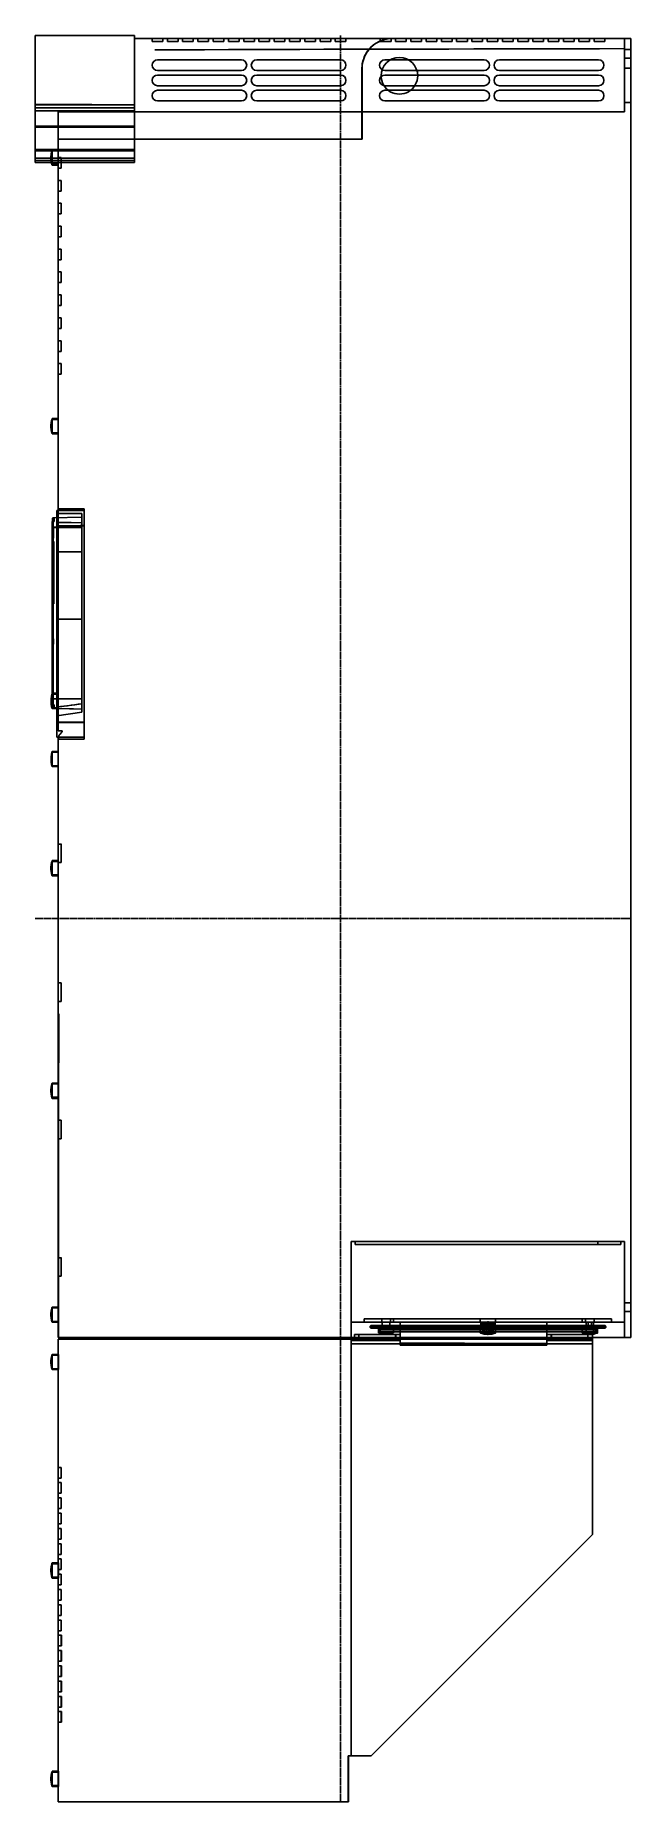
# Model space of a CAD drawing. Extents: x 0 to 390, y 0 to 1157.
import ezdxf

# ---------------------------------------------------------------- set-up
doc = ezdxf.new("R2010")
doc.units = 0
doc.linetypes.add('DASHED', pattern=[0.75, 0.5, -0.25])
doc.layers.add('-15N-THT. THIẾT BỊ ĐÓNG MỞ', color=40, linetype='CONTINUOUS')

# ---------------------------------------------------------------- blocks, each defined once
blk = doc.blocks.new('06 - N - SC VSD CHIẾU HÔNG ATV630C11~C16N4')
at = {"layer": '-15N-THT. THIẾT BỊ ĐÓNG MỞ'}
for p, q in [((-390, 533), (-390, 578.5)), ((-390, 578.5), (-325, 578.5)), ((-325, 519.1), (-325, 578.5)), ((-156, 576.5), (-325, 576.5)), ((-325, 576.5), (-325, 576.5)), ((-313.5, 576.5), (-313.5, 576.5)), ((-313.5, 574.5), (-313.5, 576.5)), ((-313.5, 574.5), (-306.5, 574.5)), ((-313.5, 574.5), (-313.5, 574.5)), ((-311.8, 569), (-295.4, 569.1)), ((-306.5, 576.5), (-306.5, 576.5)), ((-306.5, 574.5), (-306.5, 576.5)), ((-306.5, 574.5), (-306.5, 574.5)), ((-303.5, 576.5), (-303.5, 576.5)), ((-303.5, 574.5), (-303.5, 576.5)), ((-296.5, 574.5), (-303.5, 574.5)), ((-303.5, 574.5), (-303.5, 574.5)), ((-296.5, 576.5), (-296.5, 576.5)), ((-296.5, 574.5), (-296.5, 576.5)), ((-296.5, 574.5), (-296.5, 574.5)), ((-295.4, 569.1), (-279.2, 569.1)), ((-293.5, 576.5), (-293.5, 576.5)), ((-293.5, 574.5), (-293.5, 576.5)), ((-286.5, 574.5), (-293.5, 574.5)), ((-293.5, 574.5), (-293.5, 574.5)), ((-286.5, 576.5), (-286.5, 576.5)), ((-286.5, 574.5), (-286.5, 576.5)), ((-286.5, 574.5), (-286.5, 574.5)), ((-283.5, 576.5), (-283.5, 576.5)), ((-283.5, 574.5), (-283.5, 576.5)), ((-283.5, 574.5), (-276.5, 574.5)), ((-283.5, 574.5), (-283.5, 574.5)), ((-279.2, 569.1), (-263.4, 569.2)), ((-276.5, 576.5), (-276.5, 576.5)), ((-276.5, 574.5), (-276.5, 576.5)), ((-276.5, 574.5), (-276.5, 574.5)), ((-273.5, 576.5), (-273.5, 576.5)), ((-273.5, 574.5), (-273.5, 576.5)), ((-273.5, 574.5), (-266.5, 574.5)), ((-273.5, 574.5), (-273.5, 574.5)), ((-266.5, 576.5), (-266.5, 576.5)), ((-266.5, 574.5), (-266.5, 576.5)), ((-266.5, 574.5), (-266.5, 574.5)), ((-263.5, 576.5), (-263.5, 576.5)), ((-263.5, 574.5), (-263.5, 576.5)), ((-263.5, 574.5), (-256.5, 574.5)), ((-263.5, 574.5), (-263.5, 574.5)), ((-263.4, 569.2), (-247.8, 569.2)), ((-256.5, 576.5), (-256.5, 576.5)), ((-256.5, 574.5), (-256.5, 576.5)), ((-256.5, 574.5), (-256.5, 574.5)), ((-253.5, 576.5), (-253.5, 576.5)), ((-253.5, 574.5), (-253.5, 576.5)), ((-246.5, 574.5), (-253.5, 574.5)), ((-253.5, 574.5), (-253.5, 574.5)), ((-247.8, 569.2), (-232.4, 569.3)), ((-246.5, 576.5), (-246.5, 576.5)), ((-246.5, 574.5), (-246.5, 576.5)), ((-246.5, 574.5), (-246.5, 574.5)), ((-243.5, 576.5), (-243.5, 576.5)), ((-243.5, 574.5), (-243.5, 576.5)), ((-236.5, 574.5), (-243.5, 574.5)), ((-243.5, 574.5), (-243.5, 574.5)), ((-236.5, 576.5), (-236.5, 576.5)), ((-236.5, 574.5), (-236.5, 576.5)), ((-236.5, 574.5), (-236.5, 574.5)), ((-233.5, 576.5), (-233.5, 576.5)), ((-233.5, 574.5), (-233.5, 576.5)), ((-226.5, 574.5), (-233.5, 574.5)), ((-233.5, 574.5), (-233.5, 574.5)), ((-232.4, 569.3), (-216.8, 569.3)), ((-226.5, 576.5), (-226.5, 576.5)), ((-226.5, 574.5), (-226.5, 576.5)), ((-226.5, 574.5), (-226.5, 574.5)), ((-223.5, 576.5), (-223.5, 576.5)), ((-223.5, 574.5), (-223.5, 576.5)), ((-223.5, 574.5), (-216.5, 574.5)), ((-223.5, 574.5), (-223.5, 574.5)), ((-216.8, 569.3), (-201.1, 569.4)), ((-216.5, 576.5), (-216.5, 576.5)), ((-216.5, 574.5), (-216.5, 576.5)), ((-216.5, 574.5), (-216.5, 574.5)), ((-213.5, 576.5), (-213.5, 576.5)), ((-213.5, 574.5), (-213.5, 576.5)), ((-213.5, 574.5), (-206.5, 574.5)), ((-213.5, 574.5), (-213.5, 574.5)), ((-206.5, 576.5), (-206.5, 576.5)), ((-206.5, 574.5), (-206.5, 576.5)), ((-206.5, 574.5), (-206.5, 574.5)), ((-203.5, 576.5), (-203.5, 576.5)), ((-203.5, 574.5), (-203.5, 576.5)), ((-203.5, 574.5), (-196.5, 574.5)), ((-203.5, 574.5), (-203.5, 574.5)), ((-201.1, 569.4), (-185, 569.4)), ((-196.5, 576.5), (-196.5, 576.5)), ((-196.5, 574.5), (-196.5, 576.5)), ((-196.5, 574.5), (-196.5, 574.5)), ((-193.5, 576.5), (-193.5, 576.5)), ((-193.5, 574.5), (-193.5, 576.5)), ((-193.5, 574.5), (-193.5, 574.5)), ((-186.5, 574.5), (-193.5, 574.5)), ((-186.5, 576.5), (-186.5, 576.5)), ((-186.5, 574.5), (-186.5, 576.5)), ((-186.5, 574.5), (-186.5, 574.5)), ((-185, 569.4), (-168.6, 569.4)), ((-173.2, 566.8), (-172.8, 567.5)), ((-172.8, 567.5), (-173.2, 566.8)), ((-172.8, 567.5), (-172.3, 568.3)), ((-172.3, 568.3), (-172.8, 567.5)), ((-172.3, 568.3), (-171.7, 569)), ((-171.7, 569), (-172.3, 568.3)), ((-171.7, 569), (-171.1, 569.7)), ((-171.1, 569.7), (-171.7, 569)), ((-171.1, 569.7), (-170.5, 570.3)), ((-170.5, 570.3), (-171.1, 569.7)), ((-170.5, 570.3), (-169.9, 571)), ((-169.9, 571), (-170.5, 570.3)), ((-169.9, 571), (-169.2, 571.6)), ((-169.2, 571.6), (-169.9, 571)), ((-169.2, 571.6), (-168.5, 572.1)), ((-168.5, 572.1), (-169.2, 571.6)), ((-168.6, 569.4), (-152.2, 569.5)), ((-168.5, 572.1), (-167.8, 572.7)), ((-167.8, 572.7), (-168.5, 572.1)), ((-167.8, 572.7), (-167.1, 573.2)), ((-167.1, 573.2), (-167.8, 572.7)), ((-167.1, 573.2), (-166.3, 573.7)), ((-166.3, 573.7), (-167.1, 573.2)), ((-166.3, 573.7), (-165.6, 574.1)), ((-165.6, 574.1), (-166.3, 573.7)), ((-165.6, 574.1), (-164.8, 574.5)), ((-164.8, 574.5), (-165.6, 574.1)), ((-164.8, 574.5), (-163.9, 574.9)), ((-163.9, 574.9), (-164.8, 574.5)), ((-164, 576.5), (-164, 576.5)), ((-164, 574.5), (-164, 576.5)), ((-164, 574.5), (-157, 574.5)), ((-164, 574.5), (-164, 574.5)), ((-163.9, 574.9), (-163.1, 575.2)), ((-163.1, 575.2), (-163.9, 574.9)), ((-163.1, 575.2), (-162.3, 575.5)), ((-162.3, 575.5), (-163.1, 575.2)), ((-162.3, 575.5), (-161.4, 575.8)), ((-161.4, 575.8), (-162.3, 575.5)), ((-161.7, 575.7), (-161.7, 575.7)), ((-161.4, 575.8), (-160.5, 576)), ((-160.5, 576), (-161.4, 575.8)), ((-160.5, 576), (-159.6, 576.2)), ((-159.6, 576.2), (-160.5, 576)), ((-159.6, 576.2), (-158.8, 576.3)), ((-158.8, 576.3), (-159.6, 576.2)), ((-158.8, 576.3), (-157.9, 576.4)), ((-157.9, 576.4), (-158.8, 576.3)), ((-157.9, 576.4), (-157, 576.5)), ((-157, 576.5), (-157.9, 576.4)), ((-157, 576.5), (-156.1, 576.5)), ((-156.1, 576.5), (-157, 576.5)), ((-157, 576.5), (-157, 576.5)), ((-157, 574.5), (-157, 576.5)), ((-157, 574.5), (-157, 574.5)), ((-156.1, 576.5), (-156.1, 576.5)), ((-156.1, 576.5), (-156.1, 576.5)), ((-156.1, 576.5), (-156.1, 576.5)), ((-156, 576.5), (-156, 576.5)), ((-156, 576.5), (-156, 576.5)), ((-156, 576.5), (-156, 576.5)), ((-156, 576.5), (0, 576.5)), ((-154, 576.5), (-154, 576.5)), ((-154, 574.5), (-154, 576.5)), ((-154, 574.5), (-154, 574.5)), ((-154, 574.5), (-147, 574.5)), ((-152.2, 569.5), (-135.7, 569.5)), ((-147, 576.5), (-147, 576.5)), ((-147, 574.5), (-147, 576.5)), ((-147, 574.5), (-147, 574.5)), ((-144, 576.5), (-144, 576.5)), ((-144, 574.5), (-144, 576.5)), ((-144, 574.5), (-137, 574.5)), ((-144, 574.5), (-144, 574.5)), ((-137, 576.5), (-137, 576.5)), ((-137, 574.5), (-137, 576.5)), ((-137, 574.5), (-137, 574.5)), ((-135.7, 569.5), (-119.2, 569.5)), ((-134, 576.5), (-134, 576.5)), ((-134, 574.5), (-134, 576.5)), ((-134, 574.5), (-134, 574.5)), ((-127, 574.5), (-134, 574.5)), ((-127, 576.5), (-127, 576.5)), ((-127, 574.5), (-127, 576.5)), ((-127, 574.5), (-127, 574.5)), ((-124, 576.5), (-124, 576.5)), ((-124, 574.5), (-124, 576.5)), ((-117, 574.5), (-124, 574.5)), ((-124, 574.5), (-124, 574.5)), ((-119.2, 569.5), (-102.8, 569.6)), ((-117, 576.5), (-117, 576.5)), ((-117, 574.5), (-117, 576.5)), ((-117, 574.5), (-117, 574.5)), ((-114, 576.5), (-114, 576.5)), ((-114, 574.5), (-114, 576.5)), ((-107, 574.5), (-114, 574.5)), ((-114, 574.5), (-114, 574.5)), ((-107, 576.5), (-107, 576.5)), ((-107, 574.5), (-107, 576.5)), ((-107, 574.5), (-107, 574.5)), ((-104, 576.5), (-104, 576.5)), ((-104, 574.5), (-104, 576.5)), ((-104, 574.5), (-97, 574.5)), ((-104, 574.5), (-104, 574.5)), ((-102.8, 569.6), (-86.3, 569.6)), ((-97, 576.5), (-97, 576.5)), ((-97, 574.5), (-97, 576.5)), ((-97, 574.5), (-97, 574.5)), ((-94, 576.5), (-94, 576.5)), ((-94, 574.5), (-94, 576.5)), ((-94, 574.5), (-87, 574.5)), ((-94, 574.5), (-94, 574.5)), ((-87, 576.5), (-87, 576.5)), ((-87, 574.5), (-87, 576.5)), ((-87, 574.5), (-87, 574.5)), ((-86.3, 569.6), (-69.8, 569.6)), ((-84, 576.5), (-84, 576.5)), ((-84, 574.5), (-84, 576.5)), ((-84, 574.5), (-77, 574.5)), ((-84, 574.5), (-84, 574.5)), ((-77, 576.5), (-77, 576.5)), ((-77, 574.5), (-77, 576.5)), ((-77, 574.5), (-77, 574.5)), ((-74, 576.5), (-74, 576.5)), ((-74, 574.5), (-74, 576.5)), ((-67, 574.5), (-74, 574.5)), ((-74, 574.5), (-74, 574.5)), ((-69.8, 569.6), (-53.4, 569.7)), ((-67, 576.5), (-67, 576.5)), ((-67, 574.5), (-67, 576.5)), ((-67, 574.5), (-67, 574.5)), ((-64, 576.5), (-64, 576.5)), ((-64, 574.5), (-64, 576.5)), ((-57, 574.5), (-64, 574.5)), ((-64, 574.5), (-64, 574.5)), ((-57, 576.5), (-57, 576.5)), ((-57, 574.5), (-57, 576.5)), ((-57, 574.5), (-57, 574.5)), ((-54, 576.5), (-54, 576.5)), ((-54, 574.5), (-54, 576.5)), ((-47, 574.5), (-54, 574.5)), ((-54, 574.5), (-54, 574.5)), ((-53.4, 569.7), (-36.9, 569.7)), ((-47, 576.5), (-47, 576.5)), ((-47, 574.5), (-47, 576.5)), ((-47, 574.5), (-47, 574.5)), ((-44, 576.5), (-44, 576.5)), ((-44, 574.5), (-44, 576.5)), ((-44, 574.5), (-37, 574.5)), ((-44, 574.5), (-44, 574.5)), ((-37, 576.5), (-37, 576.5)), ((-37, 574.5), (-37, 576.5)), ((-37, 574.5), (-37, 574.5)), ((-36.9, 569.7), (-20.5, 569.7)), ((-34, 576.5), (-34, 576.5)), ((-34, 574.5), (-34, 576.5)), ((-34, 574.5), (-27, 574.5)), ((-34, 574.5), (-34, 574.5)), ((-27, 576.5), (-27, 576.5)), ((-27, 574.5), (-27, 576.5)), ((-27, 574.5), (-27, 574.5)), ((-24, 576.5), (-24, 576.5)), ((-24, 574.5), (-24, 576.5)), ((-17, 574.5), (-24, 574.5)), ((-24, 574.5), (-24, 574.5)), ((-20.5, 569.7), (-4, 569.8)), ((-17, 576.5), (-17, 576.5)), ((-17, 574.5), (-17, 576.5)), ((-17, 574.5), (-17, 574.5)), ((-4, 576.5), (-4, 576.5)), ((-4, 576.5), (-4, 528.5)), ((-4, 569.2), (0, 569.2)), ((-4, 568.5), (-4, 568.5)), ((0, -274.5), (0, 576.5)), ((0, 576.5), (0, 576.5)), ((-310, 562.5), (-255, 562.5)), ((-310, 562.5), (-310, 562.5)), ((-255, 555.5), (-310, 555.5)), ((-310, 555.5), (-310, 555.5)), ((-255, 562.5), (-255, 562.5)), ((-255, 555.5), (-255, 555.5)), ((-245, 562.5), (-190, 562.5)), ((-245, 562.5), (-245, 562.5)), ((-190, 555.5), (-245, 555.5)), ((-245, 555.5), (-245, 555.5)), ((-190, 562.5), (-190, 562.5)), ((-190, 555.5), (-190, 555.5)), ((-176.1, 557.4), (-176, 558.3)), ((-176, 558.3), (-176.1, 557.4)), ((-176.1, 556.5), (-176.1, 557.4)), ((-176.1, 557.4), (-176.1, 556.5)), ((-176.1, 556.5), (-176.1, 556.5)), ((-176.1, 528.5), (-176.1, 556.5)), ((-176.1, 510.5), (-176.1, 556.5)), ((-176, 558.3), (-175.9, 559.2)), ((-175.9, 559.2), (-176, 558.3)), ((-176, 556.5), (-176, 510.5)), ((-176, 528.5), (-176, 556.5)), ((-175.9, 559.2), (-175.8, 560.1)), ((-175.8, 560.1), (-175.9, 559.2)), ((-175.8, 560.1), (-175.6, 560.9)), ((-175.6, 560.9), (-175.8, 560.1)), ((-175.6, 560.9), (-175.4, 561.8)), ((-175.4, 561.8), (-175.6, 560.9)), ((-175.4, 561.8), (-175.1, 562.7)), ((-175.1, 562.7), (-175.4, 561.8)), ((-175.1, 562.7), (-174.8, 563.5)), ((-174.8, 563.5), (-175.1, 562.7)), ((-174.8, 563.5), (-174.5, 564.4)), ((-174.5, 564.4), (-174.8, 563.5)), ((-174.5, 564.4), (-174.1, 565.2)), ((-174.1, 565.2), (-174.5, 564.4)), ((-174.1, 565.2), (-173.7, 566)), ((-173.7, 566), (-174.1, 565.2)), ((-173.7, 566), (-173.2, 566.8)), ((-173.2, 566.8), (-173.7, 566)), ((-161, 562.5), (-96, 562.5)), ((-161, 562.5), (-161, 562.5)), ((-96, 555.5), (-161, 555.5)), ((-161, 555.5), (-161, 555.5)), ((-96, 562.5), (-96, 562.5)), ((-96, 555.5), (-96, 555.5)), ((-86, 562.5), (-21, 562.5)), ((-86, 562.5), (-86, 562.5)), ((-21, 555.5), (-86, 555.5)), ((-86, 555.5), (-86, 555.5)), ((-21, 562.5), (-21, 562.5)), ((-21, 555.5), (-21, 555.5)), ((0, 563.5), (-4, 563.5)), ((0, 557), (-4, 557)), ((-310, 552.5), (-255, 552.5)), ((-310, 552.5), (-310, 552.5)), ((-255, 545.5), (-310, 545.5)), ((-310, 545.5), (-310, 545.5)), ((-255, 552.5), (-255, 552.5)), ((-255, 545.5), (-255, 545.5)), ((-245, 552.5), (-190, 552.5)), ((-245, 552.5), (-245, 552.5)), ((-190, 545.5), (-245, 545.5)), ((-245, 545.5), (-245, 545.5)), ((-190, 552.5), (-190, 552.5)), ((-190, 545.5), (-190, 545.5)), ((-163.5, 552), (-163.5, 552)), ((-161, 552.5), (-96, 552.5)), ((-161, 552.5), (-161, 552.5)), ((-96, 545.5), (-161, 545.5)), ((-161, 545.5), (-161, 545.5)), ((-139.5, 552), (-139.5, 552)), ((-96, 552.5), (-96, 552.5)), ((-96, 545.5), (-96, 545.5)), ((-86, 552.5), (-21, 552.5)), ((-86, 552.5), (-86, 552.5)), ((-21, 545.5), (-86, 545.5)), ((-86, 545.5), (-86, 545.5)), ((-21, 552.5), (-21, 552.5)), ((-21, 545.5), (-21, 545.5)), ((-390, 533.2), (-380.7, 533.2)), ((-390, 519.1), (-390, 533)), ((-390, 533), (-325, 533)), ((-390, 533), (-380.7, 533)), ((-390, 533), (-325, 533)), ((-380.7, 533.2), (-371.4, 533.1)), ((-380.7, 533), (-371.4, 533)), ((-371.4, 533.1), (-362.1, 533.1)), ((-371.4, 533), (-362.1, 533)), ((-362.1, 533.1), (-352.9, 533.1)), ((-362.1, 533), (-352.9, 533)), ((-352.9, 533.1), (-325, 533)), ((-352.9, 533), (-343.6, 533)), ((-343.6, 533), (-334.3, 533)), ((-334.3, 533), (-325, 533)), ((-310, 542.5), (-255, 542.5)), ((-310, 542.5), (-310, 542.5)), ((-255, 535.5), (-310, 535.5)), ((-310, 535.5), (-310, 535.5)), ((-255, 542.5), (-255, 542.5)), ((-255, 535.5), (-255, 535.5)), ((-245, 542.5), (-190, 542.5)), ((-245, 542.5), (-245, 542.5)), ((-190, 535.5), (-245, 535.5)), ((-245, 535.5), (-245, 535.5)), ((-190, 542.5), (-190, 542.5)), ((-190, 535.5), (-190, 535.5)), ((-161, 542.5), (-96, 542.5)), ((-161, 542.5), (-161, 542.5)), ((-96, 535.5), (-161, 535.5)), ((-161, 535.5), (-161, 535.5)), ((-96, 542.5), (-96, 542.5)), ((-96, 535.5), (-96, 535.5)), ((-86, 542.5), (-21, 542.5)), ((-86, 542.5), (-86, 542.5)), ((-21, 535.5), (-86, 535.5)), ((-86, 535.5), (-86, 535.5)), ((-21, 542.5), (-21, 542.5)), ((-21, 535.5), (-21, 535.5)), ((-4, 534.5), (0, 534.5)), ((-390, 531), (-390, 531)), ((-390, 531), (-325, 531)), ((-390, 529), (-390, 529)), ((-390, 529), (-325, 529)), ((-366.6, 528.5), (-375, 528.5)), ((-375, 528.5), (-375, 528.5)), ((-358.3, 528.5), (-366.6, 528.5)), ((-350, 528.5), (-358.3, 528.5)), ((-4, 528.5), (-350, 528.5)), ((-325, 531), (-325, 531)), ((-325, 529), (-325, 529)), ((-176.1, 528.5), (-176.1, 528.5)), ((-176.1, 528.5), (-176.1, 528.4)), ((-176.1, 528.4), (-176.1, 528.3)), ((-176.1, 528.3), (-176.1, 528.1)), ((-176.1, 528.1), (-176.1, 528)), ((-176.1, 528), (-176.1, 527.7)), ((-176.1, 527.7), (-176.1, 527.5)), ((-176.1, 527.5), (-176.1, 527.2)), ((-176.1, 527.2), (-176.1, 526.9)), ((-176.1, 526.9), (-176.1, 526.6)), ((-176.1, 526.6), (-176.1, 526.2)), ((-176.1, 526.2), (-176.1, 525.8)), ((-176.1, 525.8), (-176.1, 525.4)), ((-176.1, 525.4), (-176.1, 524.9)), ((-176.1, 524.9), (-176.1, 524.4)), ((-176.1, 524.4), (-176.1, 523.9)), ((-176.1, 523.9), (-176.1, 523.3)), ((-176.1, 523.3), (-176.1, 522.8)), ((-176.1, 522.8), (-176.1, 522.2)), ((-176.1, 522.2), (-176.1, 521.6)), ((-176.1, 521.6), (-176.1, 520.9)), ((-176.1, 520.9), (-176.1, 520.3)), ((-176, 528.5), (-176, 528.5)), ((-176, 528.5), (-176, 528.4)), ((-176, 528.4), (-176, 528.3)), ((-176, 528.3), (-176, 528.1)), ((-176, 528.1), (-176, 528)), ((-176, 528), (-176, 527.7)), ((-176, 527.7), (-176, 527.5)), ((-176, 527.5), (-176, 527.2)), ((-176, 527.2), (-176, 526.9)), ((-176, 526.9), (-176, 526.6)), ((-176, 526.6), (-176, 526.2)), ((-176, 526.2), (-176, 525.8)), ((-176, 525.8), (-176, 525.4)), ((-176, 525.4), (-176, 524.9)), ((-176, 524.9), (-176, 524.4)), ((-176, 524.4), (-176, 523.9)), ((-176, 523.9), (-176, 523.3)), ((-176, 523.3), (-176, 522.8)), ((-176, 522.8), (-176, 522.2)), ((-176, 522.2), (-176, 521.6)), ((-176, 521.6), (-176, 520.9)), ((-176, 520.9), (-176, 520.3)), ((-390, 519.2), (-325, 519.1)), ((-390, 498.1), (-390, 519.1)), ((-390, 519.1), (-325, 519.1)), ((-390, 518.3), (-325, 518.3)), ((-390, 518.3), (-380.7, 518.3)), ((-380.7, 518.3), (-371.4, 518.3)), ((-176, 510.5), (-375, 510.5)), ((-176.1, 510.5), (-375, 510.5)), ((-375, 268.3), (-375, 510.5)), ((-375, 510.5), (-375, 123)), ((-371.4, 518.3), (-362.1, 518.3)), ((-362.1, 518.3), (-352.9, 518.3)), ((-352.9, 518.3), (-325, 518.3)), ((-325, 498.1), (-325, 519.1)), ((-176.1, 520.3), (-176.1, 519.6)), ((-176.1, 519.6), (-176.1, 518.9)), ((-176.1, 518.9), (-176.1, 518.2)), ((-176.1, 518.2), (-176.1, 517.5)), ((-176.1, 517.5), (-176.1, 516.7)), ((-176.1, 516.7), (-176.1, 516)), ((-176.1, 516), (-176.1, 515.2)), ((-176.1, 515.2), (-176.1, 514.4)), ((-176.1, 514.4), (-176.1, 513.7)), ((-176.1, 513.7), (-176.1, 512.9)), ((-176.1, 512.9), (-176.1, 512.1)), ((-176.1, 512.1), (-176.1, 511.3)), ((-176.1, 511.3), (-176.1, 510.5)), ((-176, 520.3), (-176, 519.6)), ((-176, 519.6), (-176, 518.9)), ((-176, 518.9), (-176, 518.2)), ((-176, 518.2), (-176, 517.5)), ((-176, 517.5), (-176, 516.7)), ((-176, 516.7), (-176, 516)), ((-176, 516), (-176, 515.2)), ((-176, 515.2), (-176, 514.4)), ((-176, 514.4), (-176, 513.7)), ((-176, 513.7), (-176, 512.9)), ((-176, 512.9), (-176, 512.1)), ((-176, 512.1), (-176, 511.3)), ((-176, 511.3), (-176, 510.5)), ((-390, 503.7), (-325, 503.7)), ((-390, 502.9), (-325, 502.9)), ((-390, 498.1), (-325, 498.1)), ((-390, 495.3), (-390, 498.1)), ((-390, 498.1), (-325, 498.1)), ((-379.7, 500.2), (-379.8, 499.4)), ((-379.7, 499.9), (-379.8, 499.5)), ((-379.8, 499.5), (-379.8, 499)), ((-379.7, 499.4), (-379.8, 498.5)), ((-379.8, 499.4), (-379.8, 498.5)), ((-379.7, 499), (-379.8, 498.6)), ((-379.8, 499), (-379.8, 498.6)), ((-379.8, 498.6), (-379.8, 498.6)), ((-379.8, 498.6), (-379.8, 498.6)), ((-379.8, 498.6), (-379.8, 498.6)), ((-379.8, 498.6), (-379.8, 498.6)), ((-379.8, 498.6), (-379.8, 498.6)), ((-379.8, 498.6), (-379.8, 498.6)), ((-379.8, 498.6), (-379.8, 498.6)), ((-379.8, 498.6), (-379.8, 498.6)), ((-379.8, 498.6), (-379.8, 498.6)), ((-379.8, 498.6), (-379.8, 498.6)), ((-379.8, 498.6), (-379.8, 498.6)), ((-379.7, 498), (-379.8, 498.5)), ((-379.8, 498.1), (-379.8, 498.5)), ((-379.7, 497.6), (-379.8, 498.5)), ((-379.8, 498.5), (-379.8, 498.5)), ((-379.8, 497.6), (-379.8, 498.5)), ((-379.8, 498.5), (-379.8, 498.5)), ((-379.8, 497.7), (-379.8, 498.1)), ((-379.8, 497.3), (-379.8, 497.7)), ((-379.7, 496.4), (-379.8, 497.6)), ((-379.5, 501), (-379.7, 500.2)), ((-379.6, 501), (-379.7, 500.2)), ((-379.6, 500.8), (-379.7, 500.3)), ((-379.6, 500.3), (-379.7, 499.9)), ((-379.7, 500.3), (-379.7, 499.9)), ((-379.7, 500.2), (-379.7, 499.4)), ((-379.7, 499.9), (-379.7, 499.5)), ((-379.7, 499.5), (-379.7, 499)), ((-379.7, 497.6), (-379.7, 498)), ((-379.7, 497.1), (-379.7, 497.6)), ((-379.6, 496.4), (-379.7, 497.6)), ((-379.4, 501.9), (-379.6, 501)), ((-379.5, 501.2), (-379.6, 500.8)), ((-379.5, 500.8), (-379.6, 500.3)), ((-379.4, 501.9), (-379.5, 501)), ((-379.4, 501.6), (-379.5, 501.2)), ((-379.4, 501.2), (-379.5, 500.8)), ((-379.2, 502.7), (-379.4, 501.9)), ((-379.2, 502.7), (-379.4, 501.9)), ((-379.3, 502.1), (-379.4, 501.6)), ((-379.3, 501.6), (-379.4, 501.2)), ((-379.1, 502.5), (-379.3, 502.1)), ((-379.2, 502.1), (-379.3, 501.6)), ((-378.9, 503.5), (-379.2, 502.7)), ((-379, 503.5), (-379.2, 502.7)), ((-379.1, 502.5), (-379.2, 502.1)), ((-378.9, 502.9), (-379.1, 502.5)), ((-379, 502.9), (-379.1, 502.5)), ((-378.9, 503.5), (-379, 503.5)), ((-379, 502.9), (-378.4, 502.9)), ((-375, 503.5), (-378.9, 503.5)), ((-378.9, 502.9), (-378.3, 502.9)), ((-378.4, 502.9), (-377.8, 502.9)), ((-378.3, 502.9), (-377.8, 502.9)), ((-377.8, 502.9), (-377.2, 502.9)), ((-377.8, 502.9), (-377.3, 502.9)), ((-377.3, 502.9), (-376.2, 502.9)), ((-377.2, 502.9), (-376.1, 502.9)), ((-376.2, 502.9), (-375.6, 502.9)), ((-376.1, 502.9), (-375.5, 502.9)), ((-375.6, 502.9), (-375, 502.9)), ((-375.5, 502.9), (-375, 502.9)), ((-375, 503.4), (-375, 503.5)), ((-375, 503.5), (-375, 503.5)), ((-375, 503.5), (-375, 503.5)), ((-375, 503.5), (-375, 503.5)), ((-375, 503.5), (-375, 503.5)), ((-375, 503.5), (-375, 503.4)), ((-375, 503.4), (-375, 503.5)), ((-375, 503.5), (-375, 503.5)), ((-375, 503.5), (-375, 503.5)), ((-375, 503.5), (-375, 503.5)), ((-375, 503.5), (-375, 503.5)), ((-375, 503.5), (-375, 503.4)), ((-375, 503.3), (-375, 503.4)), ((-375, 503.4), (-375, 503.4)), ((-375, 503.4), (-375, 503.3)), ((-375, 503.3), (-375, 503.4)), ((-375, 503.4), (-375, 503.4)), ((-375, 503.4), (-375, 503.3)), ((-375, 493.5), (-375, 503.3)), ((-375, 503.3), (-375, 503.2)), ((-375, 493.5), (-375, 503.3)), ((-375, 503.3), (-375, 503.2)), ((-375, 503.2), (-375, 503.1)), ((-375, 503.2), (-375, 503.1)), ((-375, 503.1), (-375, 502.9)), ((-375, 503.1), (-375, 502.9)), ((-375, 502.9), (-375, 502.7)), ((-375, 502.9), (-375, 502.6)), ((-375, 502.7), (-375, 502.4)), ((-375, 502.6), (-375, 502.4)), ((-375, 502.4), (-375, 502.1)), ((-375, 502.4), (-375, 502.1)), ((-375, 502.1), (-375, 501.8)), ((-375, 502.1), (-375, 501.8)), ((-375, 501.8), (-375, 501.5)), ((-375, 501.8), (-375, 501.5)), ((-375, 501.5), (-375, 501.2)), ((-375, 501.5), (-375, 501.1)), ((-375, 501.2), (-375, 500.8)), ((-375, 501.1), (-375, 500.7)), ((-375, 500.8), (-375, 500.4)), ((-375, 500.7), (-375, 500.4)), ((-375, 500.4), (-375, 500)), ((-375, 500.4), (-375, 499.9)), ((-375, 500), (-375, 499.6)), ((-375, 499.9), (-375, 499.5)), ((-375, 499.6), (-375, 499.2)), ((-375, 499.5), (-375, 499.1)), ((-375, 499.2), (-375, 498.8)), ((-375, 499.1), (-375, 498.7)), ((-375, 498.8), (-375, 498.4)), ((-375, 498.7), (-375, 498.3)), ((-373, 498.5), (-375, 498.5)), ((-375, 498.5), (-375, 498.5)), ((-375, 498.5), (-375, 498.5)), ((-375, 498.5), (-375, 498.5)), ((-375, 498.5), (-375, 498.5)), ((-375, 498.4), (-375, 498)), ((-375, 498.3), (-375, 497.8)), ((-375, 498), (-375, 497.6)), ((-375, 497.8), (-375, 497.4)), ((-375, 497.6), (-375, 497.1)), ((-325, 495.3), (-325, 498.1)), ((-390, 496.5), (-325, 496.5)), ((-390, 496.5), (-325, 496.5)), ((-325, 495.3), (-390, 495.3)), ((-379.7, 496.9), (-379.8, 497.3)), ((-379.6, 496.7), (-379.7, 497.1)), ((-379.6, 496.5), (-379.7, 496.9)), ((-379.5, 495.3), (-379.7, 496.4)), ((-379.5, 496.2), (-379.6, 496.7)), ((-379.6, 496.1), (-379.6, 496.5)), ((-379.4, 495.3), (-379.6, 496.4)), ((-379.5, 495.7), (-379.6, 496.1)), ((-379.4, 495.7), (-379.5, 496.2)), ((-379.4, 495.3), (-379.5, 495.7)), ((-379.4, 495), (-379.5, 495.3)), ((-379.3, 495.3), (-379.4, 495.7)), ((-379.3, 494.9), (-379.4, 495.3)), ((-379.3, 495), (-379.4, 495.3)), ((-379.3, 494.7), (-379.4, 495)), ((-379.2, 495.1), (-379.3, 495.3)), ((-379.3, 494.7), (-379.3, 495)), ((-379.2, 494.4), (-379.3, 494.7)), ((-379.3, 494.4), (-379.3, 494.7)), ((-379.2, 494.1), (-379.3, 494.4)), ((-379.2, 494.9), (-379.2, 495.1)), ((-379.1, 494.7), (-379.2, 494.9)), ((-379.1, 494.5), (-379.3, 494.9)), ((-379.1, 494.1), (-379.2, 494.4)), ((-379.1, 493.8), (-379.2, 494.1)), ((-379, 494.5), (-379.1, 494.7)), ((-379, 494.1), (-379.1, 494.5)), ((-379, 493.8), (-379.1, 494.1)), ((-379, 493.5), (-379.1, 493.8)), ((-379, 494.3), (-379, 494.5)), ((-378.9, 494.1), (-379, 494.3)), ((-379, 494.1), (-377.8, 494.1)), ((-378.9, 493.5), (-379, 493.8)), ((-375, 493.5), (-379, 493.5)), ((-378.9, 494.1), (-378.3, 494.1)), ((-378.3, 494.1), (-377.8, 494.1)), ((-377.8, 494.1), (-376.6, 494.1)), ((-377.8, 494.1), (-377.3, 494.1)), ((-377.3, 494.1), (-376.2, 494.1)), ((-376.6, 494.1), (-376.1, 494.1)), ((-376.2, 494.1), (-375.6, 494.1)), ((-376.1, 494.1), (-375.5, 494.1)), ((-375.6, 494.1), (-375, 494.1)), ((-375.5, 494.1), (-375, 494.1)), ((-375, 497.4), (-375, 497)), ((-375, 497.1), (-375, 496.7)), ((-375, 497), (-375, 496.6)), ((-375, 496.7), (-375, 496.4)), ((-375, 496.6), (-375, 496.2)), ((-375, 496.4), (-375, 496)), ((-375, 496.2), (-375, 495.8)), ((-375, 496), (-375, 495.6)), ((-375, 495.8), (-375, 495.5)), ((-375, 495.6), (-375, 495.3)), ((-375, 495.5), (-375, 495.2)), ((-375, 495.3), (-375, 495.1)), ((-375, 495.2), (-375, 494.9)), ((-375, 495.1), (-375, 494.8)), ((-375, 494.9), (-375, 494.6)), ((-375, 494.8), (-375, 494.6)), ((-375, 494.6), (-375, 494.4)), ((-375, 494.6), (-375, 494.3)), ((-375, 494.4), (-375, 494.3)), ((-375, 494.3), (-375, 494.1)), ((-375, 494.3), (-375, 494.1)), ((-375, 494), (-375, 494.1)), ((-375, 494), (-375, 494.1)), ((-375, 493.9), (-375, 494)), ((-375, 493.9), (-375, 494)), ((-375, 493.8), (-375, 493.9)), ((-375, 493.8), (-375, 493.9)), ((-375, 493.7), (-375, 493.8)), ((-375, 493.7), (-375, 493.8)), ((-375, 493.6), (-375, 493.7)), ((-375, 493.7), (-375, 493.7)), ((-375, 493.6), (-375, 493.7)), ((-375, 493.7), (-375, 493.7)), ((-375, 493.5), (-375, 493.6)), ((-375, 493.6), (-375, 493.6)), ((-375, 493.5), (-375, 493.6)), ((-375, 493.6), (-375, 493.6)), ((-375, 493.5), (-375, 493.5)), ((-375, 493.5), (-375, 493.5)), ((-375, 493.5), (-375, 493.5)), ((-375, 493.5), (-375, 493.5)), ((-373, 491.5), (-375, 491.5)), ((-375, 491.5), (-375, 491.5)), ((-375, 491.5), (-375, 491.5)), ((-375, 491.5), (-375, 491.5)), ((-375, 491.5), (-375, 491.5)), ((-373, 483.5), (-375, 483.5)), ((-375, 483.5), (-375, 483.5)), ((-375, 483.5), (-375, 483.5)), ((-375, 483.5), (-375, 483.5)), ((-375, 483.5), (-375, 483.5)), ((-373, 476.5), (-375, 476.5)), ((-375, 476.5), (-375, 476.5)), ((-375, 476.5), (-375, 476.5)), ((-375, 476.5), (-375, 476.5)), ((-375, 476.5), (-375, 476.5)), ((-373, 468.5), (-375, 468.5)), ((-375, 468.5), (-375, 468.5)), ((-375, 468.5), (-375, 468.5)), ((-375, 468.5), (-375, 468.5)), ((-375, 468.5), (-375, 468.5)), ((-373, 461.5), (-375, 461.5)), ((-375, 461.5), (-375, 461.5)), ((-375, 461.5), (-375, 461.5)), ((-375, 461.5), (-375, 461.5)), ((-375, 461.5), (-375, 461.5)), ((-373, 453.5), (-375, 453.5)), ((-375, 453.5), (-375, 453.5)), ((-375, 453.5), (-375, 453.5)), ((-375, 453.5), (-375, 453.5)), ((-375, 453.5), (-375, 453.5)), ((-373, 446.5), (-375, 446.5)), ((-375, 446.5), (-375, 446.5)), ((-375, 446.5), (-375, 446.5)), ((-375, 446.5), (-375, 446.5)), ((-375, 446.5), (-375, 446.5)), ((-373, 438.5), (-375, 438.5)), ((-375, 438.5), (-375, 438.5)), ((-375, 438.5), (-375, 438.5)), ((-375, 438.5), (-375, 438.5)), ((-375, 438.5), (-375, 438.5)), ((-373, 431.5), (-375, 431.5)), ((-375, 431.5), (-375, 431.5)), ((-375, 431.5), (-375, 431.5)), ((-375, 431.5), (-375, 431.5)), ((-375, 431.5), (-375, 431.5)), ((-373, 423.5), (-375, 423.5)), ((-375, 423.5), (-375, 423.5)), ((-375, 423.5), (-375, 423.5)), ((-375, 423.5), (-375, 423.5)), ((-375, 423.5), (-375, 423.5)), ((-373, 416.5), (-375, 416.5)), ((-375, 416.5), (-375, 416.5)), ((-375, 416.5), (-375, 416.5)), ((-375, 416.5), (-375, 416.5)), ((-375, 416.5), (-375, 416.5)), ((-373, 408.5), (-375, 408.5)), ((-375, 408.5), (-375, 408.5)), ((-375, 408.5), (-375, 408.5)), ((-375, 408.5), (-375, 408.5)), ((-375, 408.5), (-375, 408.5)), ((-373, 401.5), (-375, 401.5)), ((-375, 401.5), (-375, 401.5)), ((-375, 401.5), (-375, 401.5)), ((-375, 401.5), (-375, 401.5)), ((-375, 401.5), (-375, 401.5)), ((-373, 393.5), (-375, 393.5)), ((-375, 393.5), (-375, 393.5)), ((-375, 393.5), (-375, 393.5)), ((-375, 393.5), (-375, 393.5)), ((-375, 393.5), (-375, 393.5)), ((-373, 386.5), (-375, 386.5)), ((-375, 386.5), (-375, 386.5)), ((-375, 386.5), (-375, 386.5)), ((-375, 386.5), (-375, 386.5)), ((-375, 386.5), (-375, 386.5)), ((-373, 378.5), (-375, 378.5)), ((-375, 378.5), (-375, 378.5)), ((-375, 378.5), (-375, 378.5)), ((-375, 378.5), (-375, 378.5)), ((-375, 378.5), (-375, 378.5)), ((-373, 371.5), (-375, 371.5)), ((-375, 371.5), (-375, 371.5)), ((-375, 371.5), (-375, 371.5)), ((-375, 371.5), (-375, 371.5)), ((-375, 371.5), (-375, 371.5)), ((-373, 363.5), (-375, 363.5)), ((-375, 363.5), (-375, 363.5)), ((-375, 363.5), (-375, 363.5)), ((-375, 363.5), (-375, 363.5)), ((-375, 363.5), (-375, 363.5)), ((-373, 356.5), (-375, 356.5)), ((-375, 356.5), (-375, 356.5)), ((-375, 356.5), (-375, 356.5)), ((-375, 356.5), (-375, 356.5)), ((-375, 356.5), (-375, 356.5)), ((-379.7, 324.2), (-379.8, 323.3)), ((-379.7, 324.1), (-379.8, 323.7)), ((-379.5, 325), (-379.7, 324.2)), ((-379.6, 325), (-379.7, 324.2)), ((-379.6, 324.5), (-379.7, 324.1)), ((-379.6, 324.3), (-379.7, 323.9)), ((-379.7, 324.2), (-379.7, 323.4)), ((-379.4, 325.9), (-379.6, 325)), ((-379.5, 325.3), (-379.6, 324.9)), ((-379.6, 324.9), (-379.6, 324.5)), ((-379.5, 324.8), (-379.6, 324.3)), ((-379.4, 325.9), (-379.5, 325)), ((-379.4, 325.7), (-379.5, 325.3)), ((-379.4, 325.2), (-379.5, 324.8)), ((-379.2, 326.7), (-379.4, 325.9)), ((-379.2, 326.7), (-379.4, 325.9)), ((-379.2, 326.1), (-379.4, 325.7)), ((-379.3, 325.6), (-379.4, 325.2)), ((-379.2, 326.1), (-379.3, 325.6)), ((-378.9, 327.5), (-379.2, 326.7)), ((-379, 327.5), (-379.2, 326.7)), ((-379, 326.5), (-379.2, 326.1)), ((-379.1, 326.5), (-379.2, 326.1)), ((-379, 326.9), (-379.1, 326.5)), ((-378.9, 327.5), (-379, 327.5)), ((-379, 326.9), (-377.8, 326.9)), ((-378.9, 326.9), (-379, 326.5)), ((-378.4, 327.5), (-378.9, 327.5)), ((-378.9, 326.9), (-378.3, 326.9)), ((-376.9, 327.5), (-378.4, 327.5)), ((-378.3, 326.9), (-377.8, 326.9)), ((-377.8, 326.9), (-376.6, 326.9)), ((-377.8, 326.9), (-377.3, 326.9)), ((-377.3, 326.9), (-376.7, 326.9)), ((-376.4, 327.5), (-376.9, 327.5)), ((-376.7, 326.9), (-376.2, 326.9)), ((-376.6, 326.9), (-376.1, 326.9)), ((-375.5, 327.5), (-376.4, 327.5)), ((-376.2, 326.9), (-375.6, 326.9)), ((-376.1, 326.9), (-375, 326.9)), ((-375.6, 326.9), (-375, 326.9)), ((-375, 327.5), (-375.5, 327.5)), ((-375, 327.4), (-375, 327.5)), ((-375, 327.5), (-375, 327.5)), ((-375, 327.5), (-375, 327.5)), ((-375, 327.5), (-375, 327.5)), ((-375, 327.5), (-375, 327.5)), ((-375, 327.5), (-375, 327.4)), ((-375, 327.4), (-375, 327.5)), ((-375, 327.5), (-375, 327.5)), ((-375, 327.5), (-375, 327.5)), ((-375, 327.5), (-375, 327.5)), ((-375, 327.5), (-375, 327.5)), ((-375, 327.5), (-375, 327.4)), ((-375, 327.3), (-375, 327.4)), ((-375, 327.4), (-375, 327.4)), ((-375, 327.4), (-375, 327.3)), ((-375, 327.3), (-375, 327.4)), ((-375, 327.4), (-375, 327.4)), ((-375, 327.4), (-375, 327.3)), ((-375, 317.5), (-375, 327.3)), ((-375, 327.3), (-375, 327.2)), ((-375, 317.5), (-375, 327.3)), ((-375, 327.3), (-375, 327.2)), ((-375, 327.2), (-375, 327.1)), ((-375, 327.2), (-375, 327.1)), ((-375, 327.1), (-375, 326.9)), ((-375, 327.1), (-375, 326.9)), ((-375, 326.9), (-375, 326.6)), ((-375, 326.9), (-375, 326.6)), ((-375, 326.6), (-375, 326.4)), ((-375, 326.6), (-375, 326.4)), ((-375, 326.4), (-375, 326.1)), ((-375, 326.4), (-375, 326.1)), ((-375, 326.1), (-375, 325.8)), ((-375, 326.1), (-375, 325.8)), ((-375, 325.8), (-375, 325.5)), ((-375, 325.8), (-375, 325.5)), ((-375, 325.5), (-375, 325.1)), ((-375, 325.5), (-375, 325.1)), ((-375, 325.1), (-375, 324.7)), ((-375, 325.1), (-375, 324.7)), ((-375, 324.7), (-375, 324.4)), ((-375, 324.7), (-375, 324.4)), ((-375, 324.4), (-375, 323.9)), ((-375, 324.4), (-375, 323.9)), ((-379.8, 323.7), (-379.8, 323.3)), ((-379.8, 323.3), (-379.8, 322.9)), ((-379.8, 323.3), (-379.8, 322.5)), ((-379.8, 322.9), (-379.8, 322.5)), ((-379.8, 322.1), (-379.8, 322.5)), ((-379.8, 322.3), (-379.8, 322.5)), ((-379.8, 322.5), (-379.8, 322.5)), ((-379.8, 322.5), (-379.8, 322.5)), ((-379.8, 322), (-379.8, 322.3)), ((-379.8, 321.6), (-379.8, 322.1)), ((-379.8, 321.7), (-379.8, 322)), ((-379.8, 321.5), (-379.8, 321.7)), ((-379.7, 321.2), (-379.8, 321.6)), ((-379.8, 321.3), (-379.8, 321.5)), ((-379.7, 321), (-379.8, 321.3)), ((-379.7, 323.9), (-379.7, 323.5)), ((-379.7, 323.5), (-379.7, 323)), ((-379.7, 323.4), (-379.7, 322.5)), ((-379.7, 323), (-379.7, 322.6)), ((-379.7, 322.6), (-379.7, 322.6)), ((-379.7, 322.6), (-379.7, 322.6)), ((-379.7, 322.6), (-379.7, 322.5)), ((-379.7, 322.1), (-379.7, 322.5)), ((-379.7, 322.5), (-379.7, 322.5)), ((-379.7, 322.2), (-379.7, 322.5)), ((-379.7, 322.5), (-379.7, 322.5)), ((-379.7, 320.8), (-379.7, 322.2)), ((-379.7, 321.7), (-379.7, 322.1)), ((-379.7, 321.3), (-379.7, 321.7)), ((-379.6, 320.9), (-379.7, 321.3)), ((-379.7, 320.7), (-379.7, 321.2)), ((-379.7, 320.8), (-379.7, 321)), ((-379.5, 319.7), (-379.7, 320.8)), ((-379.7, 320.6), (-379.7, 320.8)), ((-379.6, 320.3), (-379.7, 320.7)), ((-379.7, 320.4), (-379.7, 320.6)), ((-379.6, 320.2), (-379.7, 320.4)), ((-379.6, 320.5), (-379.6, 320.9)), ((-379.5, 320.1), (-379.6, 320.5)), ((-379.5, 319.8), (-379.6, 320.3)), ((-379.6, 320), (-379.6, 320.2)), ((-379.6, 319.8), (-379.6, 320)), ((-379.5, 319.5), (-379.6, 319.8)), ((-379.4, 319.7), (-379.5, 320.1)), ((-379.4, 319.5), (-379.5, 319.8)), ((-379.2, 318.6), (-379.5, 319.7)), ((-379.5, 319.3), (-379.5, 319.5)), ((-379.4, 319.1), (-379.5, 319.3)), ((-379.3, 319.3), (-379.4, 319.7)), ((-379.4, 319.2), (-379.4, 319.5)), ((-379.3, 319), (-379.4, 319.2)), ((-379.4, 318.9), (-379.4, 319.1)), ((-379.3, 318.7), (-379.4, 318.9)), ((-379.2, 318.9), (-379.3, 319.3)), ((-379.2, 318.7), (-379.3, 319)), ((-379.3, 318.5), (-379.3, 318.7)), ((-379.2, 318.3), (-379.3, 318.5)), ((-379, 318.5), (-379.2, 318.9)), ((-379.1, 318.4), (-379.2, 318.7)), ((-378.9, 317.5), (-379.2, 318.6)), ((-379.2, 318.1), (-379.2, 318.3)), ((-379.1, 317.9), (-379.2, 318.1)), ((-379, 318.1), (-379.1, 318.4)), ((-379, 317.7), (-379.1, 317.9)), ((-378.9, 318.1), (-379, 318.5)), ((-379, 318.1), (-378.4, 318.1)), ((-379, 317.5), (-379, 317.7)), ((-378.9, 317.5), (-379, 317.5)), ((-378.9, 318.1), (-378.3, 318.1)), ((-378.4, 317.5), (-378.9, 317.5)), ((-378.4, 318.1), (-377.8, 318.1)), ((-376.9, 317.5), (-378.4, 317.5)), ((-378.3, 318.1), (-377.2, 318.1)), ((-377.8, 318.1), (-377.3, 318.1)), ((-377.3, 318.1), (-376.7, 318.1)), ((-377.2, 318.1), (-376.6, 318.1)), ((-376.4, 317.5), (-376.9, 317.5)), ((-376.7, 318.1), (-376.2, 318.1)), ((-376.6, 318.1), (-375.5, 318.1)), ((-375, 317.5), (-376.4, 317.5)), ((-376.2, 318.1), (-375.6, 318.1)), ((-375.6, 318.1), (-375, 318.1)), ((-375.5, 318.1), (-375, 318.1)), ((-375, 323.9), (-375, 323.5)), ((-375, 323.9), (-375, 323.5)), ((-375, 323.5), (-375, 323.1)), ((-375, 323.5), (-375, 323.1)), ((-375, 323.1), (-375, 322.7)), ((-375, 323.1), (-375, 322.7)), ((-375, 322.7), (-375, 322.3)), ((-375, 322.7), (-375, 322.3)), ((-375, 322.3), (-375, 321.4)), ((-375, 322.3), (-375, 321.4)), ((-375, 321.4), (-375, 321)), ((-375, 321.4), (-375, 321)), ((-375, 321), (-375, 320.6)), ((-375, 321), (-375, 320.6)), ((-375, 320.6), (-375, 320.2)), ((-375, 320.6), (-375, 320.2)), ((-375, 320.2), (-375, 319.8)), ((-375, 320.2), (-375, 319.8)), ((-375, 319.8), (-375, 319.5)), ((-375, 319.8), (-375, 319.5)), ((-375, 319.5), (-375, 319.2)), ((-375, 319.5), (-375, 319.2)), ((-375, 319.2), (-375, 318.9)), ((-375, 319.2), (-375, 318.9)), ((-375, 318.9), (-375, 318.6)), ((-375, 318.9), (-375, 318.6)), ((-375, 318.6), (-375, 318.3)), ((-375, 318.6), (-375, 318.3)), ((-375, 318.3), (-375, 318.1)), ((-375, 318.3), (-375, 318.1)), ((-375, 318), (-375, 318.1)), ((-375, 318), (-375, 318.1)), ((-375, 317.9), (-375, 318)), ((-375, 317.9), (-375, 318)), ((-375, 317.8), (-375, 317.9)), ((-375, 317.8), (-375, 317.9)), ((-375, 317.7), (-375, 317.8)), ((-375, 317.7), (-375, 317.8)), ((-375, 317.6), (-375, 317.7)), ((-375, 317.7), (-375, 317.7)), ((-375, 317.6), (-375, 317.7)), ((-375, 317.7), (-375, 317.7)), ((-375, 317.5), (-375, 317.6)), ((-375, 317.6), (-375, 317.6)), ((-375, 317.5), (-375, 317.6)), ((-375, 317.6), (-375, 317.6)), ((-375, 317.5), (-375, 317.5)), ((-375, 317.5), (-375, 317.5)), ((-375, 317.5), (-375, 317.5)), ((-375, 317.5), (-375, 317.5)), ((-376, 267.2), (-375.8, 267.2)), ((-376, 267.2), (-376, 267)), ((-376, 267.2), (-376, 267.2)), ((-376, 267), (-376, 266.9)), ((-376, 266.9), (-376, 266.3)), ((-376, 266.3), (-376, 266.2)), ((-376, 266.2), (-376, 265.7)), ((-375.8, 267.2), (-375.7, 267.2)), ((-375.7, 267.2), (-375.5, 267.2)), ((-375.5, 267.2), (-375.3, 267.2)), ((-375.3, 267.2), (-375.2, 267.2)), ((-375.2, 267.2), (-375, 267.2)), ((-375, 268.3), (-375, 268.3)), ((-375, 268.3), (-358, 268.3)), ((-375, 267.2), (-372.2, 267.2)), ((-372.2, 267.2), (-369.3, 267.2)), ((-369.3, 267.2), (-363.7, 267.2)), ((-363.7, 267.2), (-360.8, 267.2)), ((-360.8, 267.2), (-358, 267.2)), ((-358, 268.3), (-358, 268.3)), ((-358, 268.1), (-358, 268.3)), ((-358, 268), (-358, 268.1)), ((-358, 267.8), (-358, 268)), ((-358, 267.6), (-358, 267.8)), ((-358, 267.4), (-358, 267.6)), ((-358, 267.2), (-358, 267.4)), ((-358, 267), (-358, 267.2)), ((-358, 267.2), (-358, 267.2)), ((-358, 266.7), (-358, 267)), ((-358, 266.5), (-358, 266.7)), ((-358, 266.2), (-358, 266.5)), ((-358, 265.9), (-358, 266.2)), ((-378.9, 259.9), (-378.8, 260.2)), ((-378.9, 259.9), (-378.8, 260.1)), ((-378.9, 259.7), (-378.9, 259.9)), ((-378.9, 259.7), (-378.9, 259.9)), ((-378.9, 259.4), (-378.9, 259.7)), ((-378.9, 259.2), (-378.9, 259.4)), ((-378.9, 258.9), (-378.9, 259.2)), ((-378.9, 258.7), (-378.9, 258.9)), ((-378.9, 258.4), (-378.9, 258.7)), ((-378.9, 258.2), (-378.9, 258.4)), ((-378.9, 257.9), (-378.9, 258.2)), ((-378.9, 257.6), (-378.9, 257.9)), ((-378.9, 257.4), (-378.9, 257.6)), ((-378.9, 257.1), (-378.9, 257.4)), ((-378.9, 256.8), (-378.9, 257.1)), ((-378.9, 256.5), (-378.9, 256.8)), ((-378.9, 256.3), (-378.9, 256.5)), ((-378.9, 256.2), (-378.9, 256.3)), ((-378.9, 256.3), (-378.4, 256.3)), ((-378.9, 143.9), (-378.9, 256.3)), ((-378.9, 256.2), (-359.5, 256.1)), ((-378.8, 261.4), (-378.7, 261.6)), ((-378.8, 261.3), (-378.7, 261.5)), ((-378.8, 261.3), (-378.8, 261.4)), ((-378.8, 261.2), (-378.8, 261.3)), ((-378.8, 261.1), (-378.8, 261.3)), ((-378.8, 261), (-378.8, 261.2)), ((-378.8, 260.9), (-378.8, 261.1)), ((-378.8, 260.8), (-378.8, 261)), ((-378.8, 260.7), (-378.8, 260.9)), ((-378.8, 260.6), (-378.8, 260.8)), ((-378.8, 260.5), (-378.8, 260.7)), ((-378.8, 260.4), (-378.8, 260.6)), ((-378.8, 260.3), (-378.8, 260.5)), ((-378.8, 260.2), (-378.8, 260.4)), ((-378.8, 260.1), (-378.8, 260.3)), ((-378.8, 258.3), (-378.7, 258.5)), ((-378.8, 258.3), (-378.7, 258.5)), ((-378.8, 258.2), (-378.8, 258.3)), ((-378.8, 258.2), (-378.8, 258.3)), ((-378.8, 258), (-378.8, 258.2)), ((-378.8, 258), (-378.8, 258.2)), ((-378.8, 257.9), (-378.8, 258)), ((-378.8, 257.9), (-378.8, 258)), ((-378.8, 257.7), (-378.8, 257.9)), ((-378.8, 257.7), (-378.8, 257.9)), ((-378.8, 257.5), (-378.8, 257.7)), ((-378.8, 257.6), (-378.8, 257.7)), ((-378.8, 257.4), (-378.8, 257.6)), ((-378.8, 257.4), (-378.8, 257.5)), ((-378.8, 257.2), (-378.8, 257.4)), ((-378.8, 257.2), (-378.8, 257.4)), ((-378.8, 257), (-378.8, 257.2)), ((-378.8, 257), (-378.8, 257.2)), ((-378.8, 256.9), (-378.8, 257)), ((-378.8, 256.9), (-378.8, 257)), ((-378.8, 256.7), (-378.8, 256.9)), ((-378.8, 256.7), (-378.8, 256.9)), ((-378.8, 256.5), (-378.8, 256.7)), ((-378.8, 256.5), (-378.8, 256.7)), ((-378.8, 256.3), (-378.8, 256.5)), ((-378.8, 256.3), (-378.8, 256.5)), ((-378.8, 256.1), (-378.8, 256.3)), ((-378.8, 256.2), (-378.8, 256.3)), ((-378.8, 256.2), (-378.8, 144)), ((-378.3, 256.2), (-378.8, 256.2)), ((-378.8, 256.1), (-378.3, 256.1)), ((-378.7, 262.2), (-378.6, 262.3)), ((-378.7, 262.2), (-378.6, 262.3)), ((-378.7, 262.1), (-378.7, 262.2)), ((-378.7, 262.1), (-378.7, 262.2)), ((-378.7, 262), (-378.7, 262.1)), ((-378.7, 261.9), (-378.7, 262.1)), ((-378.7, 262.1), (-378.7, 262.1)), ((-378.7, 261.9), (-378.7, 262)), ((-378.7, 261.8), (-378.7, 261.9)), ((-378.7, 261.8), (-378.7, 261.9)), ((-378.7, 261.6), (-378.7, 261.8)), ((-378.7, 261.7), (-378.7, 261.8)), ((-378.7, 261.6), (-378.7, 261.7)), ((-378.7, 261.5), (-378.7, 261.6)), ((-378.7, 259.7), (-378.6, 259.8)), ((-378.7, 259.7), (-378.6, 259.8)), ((-378.7, 259.6), (-378.7, 259.7)), ((-378.7, 259.6), (-378.7, 259.7)), ((-378.7, 259.5), (-378.7, 259.6)), ((-378.7, 259.6), (-378.7, 259.6)), ((-378.7, 259.5), (-378.7, 259.6)), ((-378.7, 259.6), (-378.7, 259.6)), ((-378.7, 259.4), (-378.7, 259.5)), ((-378.7, 259.4), (-378.7, 259.5)), ((-378.7, 259.3), (-378.7, 259.4)), ((-378.7, 259.3), (-378.7, 259.4)), ((-378.7, 259.1), (-378.7, 259.3)), ((-378.7, 259.1), (-378.7, 259.3)), ((-378.7, 259), (-378.7, 259.1)), ((-378.7, 259), (-378.7, 259.1)), ((-378.7, 258.9), (-378.7, 259)), ((-378.7, 258.9), (-378.7, 259)), ((-378.7, 258.8), (-378.7, 258.9)), ((-378.7, 258.8), (-378.7, 258.9)), ((-378.7, 258.6), (-378.7, 258.8)), ((-378.7, 258.6), (-378.7, 258.8)), ((-378.7, 258.5), (-378.7, 258.6)), ((-378.7, 258.5), (-378.7, 258.6)), ((-378.6, 262.4), (-359.5, 263)), ((-378.6, 262.3), (-378.6, 262.4)), ((-378.6, 262.4), (-378.6, 262.4)), ((-378.6, 262.4), (-378.6, 262.4)), ((-378.6, 262.4), (-378.6, 262.4)), ((-378.6, 262.3), (-378.6, 262.4)), ((-378.6, 262.4), (-378.6, 262.4)), ((-378.6, 262.4), (-378.6, 262.4)), ((-378.6, 262.4), (-378.6, 262.4)), ((-378.6, 262.3), (-378.6, 262.3)), ((-378.6, 262.3), (-378.6, 262.3)), ((-378.3, 260.1), (-378.6, 260.1)), ((-378.6, 260), (-378.6, 260.1)), ((-378.6, 260.1), (-378.6, 260.1)), ((-378.6, 260.1), (-378.6, 260.1)), ((-378.6, 260.1), (-378.6, 260.1)), ((-378.6, 260.1), (-378.6, 260.1)), ((-378.6, 260), (-378.6, 260.1)), ((-378.6, 260.1), (-378.6, 260.1)), ((-378.6, 260.1), (-378.6, 260.1)), ((-378.6, 260.1), (-378.6, 260.1)), ((-378.6, 260.1), (-378.6, 260.1)), ((-378.6, 259.9), (-378.6, 260)), ((-378.6, 260), (-378.6, 260)), ((-378.6, 259.9), (-378.6, 260)), ((-378.6, 260), (-378.6, 260)), ((-378.6, 259.8), (-378.6, 259.9)), ((-378.6, 259.9), (-378.6, 259.9)), ((-378.6, 259.8), (-378.6, 259.9)), ((-378.6, 259.9), (-378.6, 259.9)), ((-378.4, 256.3), (-378, 256.3)), ((-378.3, 260.1), (-378.3, 260.1)), ((-378.3, 259.6), (-378.3, 260.1)), ((-378.2, 260.1), (-378.3, 260.1)), ((-378.3, 259.5), (-378.3, 259.6)), ((-378.3, 258.9), (-378.3, 259.5)), ((-378.3, 258.8), (-378.3, 258.9)), ((-378.3, 258.3), (-378.3, 258.8)), ((-378.3, 258.2), (-378.3, 258.3)), ((-378.3, 257.6), (-378.3, 258.2)), ((-378.3, 257.4), (-378.3, 257.6)), ((-378.3, 257), (-378.3, 257.4)), ((-378.3, 256.9), (-378.3, 257)), ((-378.3, 256.3), (-378.3, 256.9)), ((-378.3, 256.2), (-378.3, 256.3)), ((-378.3, 240.1), (-378.3, 256.2)), ((-378.3, 256), (-378.2, 256)), ((-378.3, 256), (-378.2, 256)), ((-378.3, 255.9), (-378.3, 255.9)), ((-378.3, 255.9), (-378.3, 255.9)), ((-378.3, 255.9), (-378.2, 255.9)), ((-378.3, 255.8), (-378.2, 255.8)), ((-378.3, 255.7), (-378.2, 255.7)), ((-378.3, 255.3), (-378.2, 255.3)), ((-378.3, 255.3), (-378.2, 255.3)), ((-378.3, 255.1), (-378.2, 255.1)), ((-378.3, 255), (-378.2, 255)), ((-378.3, 254.9), (-378.2, 254.9)), ((-378.3, 254.8), (-378.2, 254.8)), ((-378.3, 254.8), (-378.2, 254.8)), ((-378.3, 254.8), (-378.2, 254.8)), ((-378.3, 254.8), (-378.3, 254.8)), ((-378.3, 254.8), (-378.2, 254.8)), ((-378.3, 254.7), (-378.3, 254.7)), ((-378.3, 254.7), (-378.3, 254.7)), ((-378.3, 254.7), (-378.2, 254.7)), ((-378.3, 254.7), (-378.2, 254.7)), ((-378.3, 254.6), (-378.2, 254.6)), ((-378.3, 254.6), (-378.2, 254.6)), ((-378.3, 254.5), (-378.2, 254.5)), ((-377.9, 260.1), (-378.2, 260.1)), ((-378.2, 255.9), (-378.2, 256)), ((-378.2, 255.9), (-378.2, 255.9)), ((-378.2, 255.8), (-378.2, 255.9)), ((-378.2, 255.9), (-378.2, 255.9)), ((-378.2, 255.2), (-378.2, 255.8)), ((-378.2, 255.1), (-378.2, 255.2)), ((-378.2, 254.5), (-378.2, 255.1)), ((-378.2, 254.8), (-378.2, 254.8)), ((-378.2, 254.7), (-378.2, 254.7)), ((-378.2, 254.7), (-378.2, 254.7)), ((-378, 256.3), (-377.5, 256.3)), ((-377.8, 260.1), (-377.9, 260.1)), ((-377.6, 260.1), (-377.8, 260.1)), ((-377.6, 262.5), (-377.6, 260.1)), ((-377.5, 256.3), (-377, 256.3)), ((-377, 256.3), (-376.5, 256.3)), ((-376.5, 256.3), (-376, 256.3)), ((-376, 265.7), (-376, 265.5)), ((-376, 265.5), (-376, 265)), ((-376, 265.2), (-376, 265.2)), ((-373.6, 265.2), (-376, 265.2)), ((-376, 265), (-376, 264.7)), ((-376, 264.7), (-376, 264.4)), ((-376, 264.4), (-376, 264.1)), ((-376, 264.1), (-376, 263.7)), ((-376, 263.7), (-376, 263.4)), ((-376, 263.4), (-376, 263)), ((-376, 263), (-376, 262.7)), ((-376, 262.7), (-376, 262.3)), ((-376, 262.3), (-376, 261.9)), ((-376, 261.9), (-376, 261.5)), ((-376, 261.5), (-376, 261.1)), ((-376, 261.1), (-376, 260.7)), ((-376, 260.7), (-376, 260.2)), ((-376, 260.2), (-376, 259.8)), ((-376, 259.8), (-376, 259.4)), ((-359.5, 259.2), (-376, 259.5)), ((-376, 259.4), (-376, 258.9)), ((-373.6, 259.4), (-376, 259.4)), ((-376, 258.9), (-376, 258.5)), ((-376, 258.5), (-376, 258)), ((-376, 258), (-376, 257.6)), ((-376, 257.6), (-376, 257.2)), ((-376, 257.3), (-373.4, 257.3)), ((-376, 257.2), (-358, 257.2)), ((-376, 257.2), (-376, 128.7)), ((-376, 256.3), (-373.2, 256.3)), ((-358, 257.2), (-375, 257.2)), ((-375, 123), (-375, 257.2)), ((-371.3, 265.2), (-373.6, 265.2)), ((-371.3, 259.4), (-373.6, 259.4)), ((-373.4, 257.3), (-370.9, 257.3)), ((-373.2, 256.3), (-370.5, 256.3)), ((-368.9, 265.2), (-371.3, 265.2)), ((-366.6, 259.3), (-371.3, 259.4)), ((-370.9, 257.3), (-363.1, 257.3)), ((-370.5, 256.3), (-367.7, 256.3)), ((-366.6, 265.2), (-368.9, 265.2)), ((-367.7, 256.3), (-365, 256.3)), ((-364.2, 265.2), (-366.6, 265.2)), ((-359.5, 259.1), (-366.6, 259.3)), ((-365, 256.3), (-359.5, 256.2)), ((-361.9, 265.2), (-364.2, 265.2)), ((-363.1, 257.3), (-360.6, 257.4)), ((-359.5, 265.2), (-361.9, 265.2)), ((-360.6, 257.4), (-358, 257.4)), ((-359.5, 265.1), (-359.5, 265.2)), ((-359.5, 265.2), (-359.5, 265.2)), ((-359.5, 264.8), (-359.5, 265.1)), ((-359.5, 265.1), (-359.5, 265.1)), ((-359.5, 264.7), (-359.5, 264.8)), ((-359.5, 264.4), (-359.5, 264.7)), ((-359.5, 264.3), (-359.5, 264.4)), ((-359.5, 264.2), (-359.5, 264.3)), ((-359.5, 264), (-359.5, 264.2)), ((-359.5, 263.9), (-359.5, 264)), ((-359.5, 263.7), (-359.5, 263.9)), ((-359.5, 263.5), (-359.5, 263.7)), ((-359.5, 263.3), (-359.5, 263.5)), ((-359.5, 263.1), (-359.5, 263.3)), ((-359.5, 262.9), (-359.5, 263.1)), ((-359.5, 263), (-359.5, 263)), ((-359.5, 263), (-359.5, 262.8)), ((-359.5, 262.7), (-359.5, 262.9)), ((-359.5, 262.8), (-359.5, 262.7)), ((-359.5, 262.7), (-359.5, 262.5)), ((-359.5, 262.3), (-359.5, 262.5)), ((-359.5, 262.5), (-359.5, 262.4)), ((-359.5, 262.4), (-359.5, 262.2)), ((-359.5, 262), (-359.5, 262.3)), ((-359.5, 262.2), (-359.5, 262.1)), ((-359.5, 261.8), (-359.5, 262.1)), ((-359.5, 261.9), (-359.5, 261.7)), ((-359.5, 261.6), (-359.5, 261.8)), ((-359.5, 261.7), (-359.5, 261.6)), ((-359.5, 261.3), (-359.5, 261.6)), ((-359.5, 261.6), (-359.5, 261.4)), ((-359.5, 261.4), (-359.5, 261.2)), ((-359.5, 261.1), (-359.5, 261.3)), ((-359.5, 261.2), (-359.5, 260.9)), ((-359.5, 260.8), (-359.5, 261.1)), ((-359.5, 260.9), (-359.5, 260.7)), ((-359.5, 260.6), (-359.5, 260.8)), ((-359.5, 260.7), (-359.5, 260.5)), ((-359.5, 260.3), (-359.5, 260.6)), ((-359.5, 260.5), (-359.5, 260.2)), ((-359.5, 260), (-359.5, 260.3)), ((-359.5, 260.2), (-359.5, 260)), ((-359.5, 259.8), (-359.5, 260)), ((-359.5, 260), (-359.5, 259.7)), ((-359.5, 259.5), (-359.5, 259.8)), ((-359.5, 259.7), (-359.5, 259.5)), ((-359.5, 259.2), (-359.5, 259.5)), ((-359.5, 259.5), (-359.5, 259.2)), ((-359.5, 140.7), (-359.5, 259.2)), ((-359.5, 259.2), (-359.5, 258.9)), ((-359.5, 258.9), (-359.5, 258.6)), ((-359.5, 258.6), (-359.5, 258.3)), ((-359.5, 258.3), (-359.5, 258.1)), ((-359.5, 258.1), (-359.5, 257.8)), ((-359.5, 257.8), (-359.5, 257.5)), ((-359.5, 257.5), (-359.5, 257.2)), ((-359.5, 257.2), (-359.5, 256.9)), ((-359.5, 256.9), (-359.5, 256.6)), ((-359.5, 256.6), (-359.5, 256.2)), ((-358, 265.6), (-358, 265.9)), ((-358, 265.2), (-358, 265.6)), ((-358, 264.9), (-358, 265.2)), ((-358, 264.5), (-358, 264.9)), ((-358, 264.1), (-358, 264.5)), ((-358, 263.7), (-358, 264.1)), ((-358, 263.3), (-358, 263.7)), ((-358, 262.9), (-358, 263.3)), ((-358, 262.5), (-358, 262.9)), ((-358, 262), (-358, 262.5)), ((-358, 261.6), (-358, 262)), ((-358, 261.1), (-358, 261.6)), ((-358, 260.7), (-358, 261.1)), ((-358, 260.2), (-358, 260.7)), ((-358, 259.7), (-358, 260.2)), ((-358, 259.2), (-358, 259.7)), ((-358, 258.7), (-358, 259.2)), ((-358, 258.2), (-358, 258.7)), ((-358, 257.7), (-358, 258.2)), ((-358, 257.2), (-358, 257.7)), ((-358, 117.5), (-358, 257.2)), ((-378.3, 254.4), (-378.2, 254.4)), ((-378.3, 254.4), (-378.2, 254.4)), ((-378.3, 254.3), (-378.3, 254.3)), ((-378.3, 254.3), (-378.3, 254.3)), ((-378.3, 254.3), (-378.2, 254.3)), ((-378.3, 254.3), (-378.3, 253.6)), ((-378.3, 254.3), (-378.2, 254.3)), ((-378.3, 254.3), (-378.3, 254.3)), ((-378.3, 254.3), (-378.2, 254.3)), ((-378.3, 254.3), (-378.3, 254.3)), ((-378.3, 254.3), (-378.3, 254.3)), ((-378.3, 254.2), (-378.2, 254.2)), ((-378.3, 254.2), (-378.2, 254.2)), ((-378.3, 254.1), (-378.2, 254.1)), ((-378.3, 254), (-378.2, 254)), ((-378.3, 254), (-378.2, 254)), ((-378.3, 254), (-378.2, 254)), ((-378.3, 253.9), (-378.2, 253.9)), ((-378.3, 253.8), (-378.2, 253.8)), ((-378.3, 253.8), (-378.2, 253.8)), ((-378.3, 253.8), (-378.2, 253.8)), ((-378.3, 253.8), (-378.2, 253.8)), ((-378.3, 253.8), (-378.2, 253.8)), ((-378.3, 253.8), (-378.3, 253.8)), ((-378.3, 253.7), (-378.2, 253.7)), ((-378.3, 253.6), (-378.3, 253)), ((-378.3, 253.6), (-378.3, 253.6)), ((-378.3, 253.5), (-378.2, 253.5)), ((-378.3, 253.3), (-378.3, 253.3)), ((-378.3, 253.3), (-378.2, 253.3)), ((-378.3, 253.3), (-378.2, 253.3)), ((-378.3, 253.3), (-378.2, 253.3)), ((-378.3, 253.2), (-378.2, 253.2)), ((-378.3, 253), (-378.2, 253)), ((-378.3, 253), (-378.2, 253)), ((-378.3, 253), (-378.2, 253)), ((-378.3, 253), (-378.3, 252.9)), ((-378.3, 252.9), (-378.2, 252.9)), ((-378.3, 252.9), (-378.2, 252.9)), ((-378.3, 252.9), (-378.2, 252.9)), ((-378.3, 252.9), (-378.3, 252.7)), ((-378.3, 252.8), (-378.2, 252.8)), ((-378.3, 252.7), (-378.2, 252.7)), ((-378.3, 252.7), (-378.2, 252.7)), ((-378.3, 252.7), (-378.2, 252.7)), ((-378.3, 252.7), (-378.2, 252.7)), ((-378.3, 252.6), (-378.2, 252.6)), ((-378.3, 252.5), (-378.2, 252.5)), ((-378.3, 252.5), (-378.2, 252.5)), ((-378.3, 252.4), (-378.2, 252.4)), ((-378.3, 252.4), (-378.2, 252.4)), ((-378.3, 252.3), (-378.2, 252.3)), ((-378.3, 252.2), (-378.3, 252.2)), ((-378.3, 252.2), (-378.3, 252.2)), ((-378.3, 252.2), (-378.3, 252.2)), ((-378.3, 252.2), (-378.3, 252.2)), ((-378.3, 252.2), (-378.3, 252.2)), ((-378.3, 252.2), (-378.2, 252.2)), ((-378.3, 252.2), (-378.2, 252.2)), ((-378.3, 252.2), (-378.2, 252.2)), ((-378.3, 252.2), (-378.2, 252.2)), ((-378.3, 252.2), (-378.2, 252.2)), ((-378.3, 252.2), (-378.2, 252.2)), ((-378.3, 252.2), (-378.2, 252.2)), ((-378.3, 252.2), (-378.2, 252.2)), ((-378.3, 252.2), (-378.2, 252.2)), ((-378.3, 252.2), (-378.2, 252.2)), ((-378.3, 251.9), (-378.3, 251.9)), ((-378.3, 251.9), (-378.3, 251.6)), ((-378.3, 251.9), (-378.2, 251.9)), ((-378.3, 251.9), (-378.2, 251.9)), ((-378.3, 251.8), (-378.3, 251.8)), ((-378.3, 251.8), (-378.2, 251.8)), ((-378.3, 251.6), (-378.3, 251.6)), ((-378.3, 251.6), (-378.3, 251.2)), ((-378.3, 251.6), (-378.2, 251.6)), ((-378.3, 251.6), (-378.2, 251.6)), ((-378.3, 251.5), (-378.3, 251.5)), ((-378.3, 251.5), (-378.3, 251.5)), ((-378.3, 251.5), (-378.3, 251.5)), ((-378.3, 251.5), (-378.2, 251.5)), ((-378.2, 251.5), (-378.3, 251.5)), ((-378.3, 251.5), (-378.2, 251.5)), ((-378.3, 251.4), (-378.2, 251.4)), ((-378.3, 251.4), (-378.2, 251.4)), ((-378.3, 251.4), (-378.2, 251.4)), ((-378.3, 251.3), (-378.2, 251.3)), ((-378.3, 251.2), (-378.3, 251.2)), ((-378.3, 251.2), (-378.3, 251.2)), ((-378.3, 251.2), (-378.3, 250.4)), ((-378.3, 251.2), (-378.2, 251.2)), ((-378.3, 251.2), (-378.2, 251.2)), ((-378.3, 251.2), (-378.2, 251.2)), ((-378.3, 251.1), (-378.3, 251.1)), ((-378.3, 251.1), (-378.2, 251.1)), ((-378.3, 251.1), (-378.2, 251.1)), ((-378.3, 251.1), (-378.2, 251.1)), ((-378.3, 251.1), (-378.2, 251.1)), ((-378.3, 251), (-378.2, 251)), ((-378.3, 250.9), (-378.3, 250.9)), ((-378.3, 250.9), (-378.3, 250.9)), ((-378.3, 250.9), (-378.3, 250.9)), ((-378.3, 250.9), (-378.2, 250.9)), ((-378.3, 250.9), (-378.2, 250.9)), ((-378.3, 250.9), (-378.2, 250.9)), ((-378.3, 250.9), (-378.2, 250.9)), ((-378.2, 250.9), (-378.3, 250.9)), ((-378.3, 250.8), (-378.3, 250.8)), ((-378.3, 250.8), (-378.2, 250.8)), ((-378.3, 250.8), (-378.2, 250.8)), ((-378.3, 250.8), (-378.2, 250.8)), ((-378.3, 250.8), (-378.2, 250.8)), ((-378.3, 250.8), (-378.2, 250.8)), ((-378.3, 250.7), (-378.2, 250.7)), ((-378.3, 250.7), (-378.2, 250.7)), ((-378.3, 250.7), (-378.2, 250.7)), ((-378.3, 250.6), (-378.3, 250.6)), ((-378.3, 250.6), (-378.3, 250.6)), ((-378.3, 250.6), (-378.3, 250.6)), ((-378.3, 250.6), (-378.2, 250.6)), ((-378.3, 250.6), (-378.2, 250.6)), ((-378.3, 250.6), (-378.2, 250.6)), ((-378.3, 250.5), (-378.3, 250.5)), ((-378.3, 250.5), (-378.2, 250.5)), ((-378.3, 250.5), (-378.2, 250.5)), ((-378.3, 250.4), (-378.3, 250.3)), ((-378.3, 250.4), (-378.2, 250.4)), ((-378.3, 250.4), (-378.2, 250.4)), ((-378.3, 250.3), (-378.2, 250.3)), ((-378.3, 250.3), (-378.3, 249.8)), ((-378.3, 250.3), (-378.3, 250.3)), ((-378.3, 250.3), (-378.3, 250.3)), ((-378.3, 250.3), (-378.3, 250.3)), ((-378.3, 250.3), (-378.3, 250.3)), ((-378.3, 250.3), (-378.3, 250.3)), ((-378.3, 250.3), (-378.2, 250.3)), ((-378.3, 250.3), (-378.2, 250.3)), ((-378.3, 250.3), (-378.2, 250.3)), ((-378.3, 250.3), (-378.2, 250.3)), ((-378.3, 250.1), (-378.2, 250.1)), ((-378.3, 250.1), (-378.2, 250.1)), ((-378.3, 250.1), (-378.2, 250.1)), ((-378.3, 250), (-378.2, 250)), ((-378.3, 250), (-378.2, 250)), ((-378.3, 249.9), (-378.3, 249.9)), ((-378.3, 249.9), (-378.2, 249.9)), ((-378.3, 249.9), (-378.2, 249.9)), ((-378.3, 249.9), (-378.2, 249.9)), ((-378.3, 249.9), (-378.2, 249.9)), ((-378.3, 249.8), (-378.2, 249.8)), ((-378.3, 249.8), (-378.3, 249.8)), ((-378.3, 249.8), (-378.2, 249.8)), ((-378.3, 249.8), (-378.2, 249.8)), ((-378.3, 249.7), (-378.3, 249.7)), ((-378.3, 249.7), (-378.3, 249.7)), ((-378.3, 249.7), (-378.2, 249.7)), ((-378.3, 249.7), (-378.2, 249.7)), ((-378.3, 249.7), (-378.2, 249.7)), ((-378.3, 249.7), (-378.2, 249.7)), ((-378.3, 249.6), (-378.2, 249.6)), ((-378.3, 249.6), (-378.2, 249.6)), ((-378.3, 249.1), (-378.3, 249.1)), ((-378.3, 249.1), (-378.3, 249.1)), ((-378.3, 249.1), (-378.2, 249.1)), ((-378.3, 246.9), (-378.3, 246.9)), ((-378.3, 246.9), (-377.8, 246.9)), ((-378.3, 245.3), (-377.8, 245.3)), ((-378.3, 245.3), (-377.8, 245.3)), ((-378.2, 253.9), (-378.2, 254.5)), ((-378.2, 254.5), (-378.2, 254.5)), ((-378.2, 254.3), (-378.2, 254.3)), ((-378.2, 253.9), (-378.2, 253.9)), ((-378.2, 253.2), (-378.2, 253.9)), ((-378.2, 253.8), (-378.2, 253.8)), ((-378.2, 253.2), (-378.2, 253.3)), ((-378.2, 253.3), (-378.2, 253.3)), ((-378.2, 253.1), (-378.2, 253.2)), ((-378.2, 252.7), (-378.2, 253.1)), ((-378.2, 252.5), (-378.2, 252.7)), ((-378.2, 252.7), (-378.2, 252.7)), ((-378.2, 252.7), (-378.2, 252.7)), ((-378.2, 251.9), (-378.2, 252.5)), ((-378.2, 252.2), (-378.2, 252.2)), ((-378.2, 252.2), (-378.2, 252.2)), ((-378.2, 252.2), (-378.2, 252.2)), ((-378.2, 252.2), (-378.2, 252.2)), ((-378.2, 252.2), (-378.2, 252.2)), ((-378.2, 252.2), (-378.2, 252.2)), ((-378.2, 252.2), (-378.2, 252.2)), ((-378.2, 251.9), (-378.2, 251.9)), ((-378.2, 250.6), (-378.2, 251.9)), ((-378.2, 251.9), (-378.2, 251.9)), ((-378.2, 251.8), (-378.2, 251.8)), ((-378.2, 251.5), (-378.2, 251.5)), ((-378.2, 251.5), (-378.2, 251.5)), ((-378.2, 251.5), (-378.2, 251.5)), ((-378.2, 251.2), (-378.2, 251.2)), ((-378.2, 251.2), (-378.2, 251.2)), ((-378.2, 251.1), (-378.2, 251.1)), ((-378.2, 251.1), (-378.2, 251.1)), ((-378.2, 251.1), (-378.2, 251.1)), ((-378.2, 250.9), (-378.2, 250.9)), ((-378.2, 250.9), (-378.2, 250.9)), ((-378.2, 250.9), (-378.2, 250.9)), ((-378.2, 250.8), (-378.2, 250.8)), ((-378.2, 250.6), (-378.2, 250.6)), ((-378.2, 250.6), (-378.2, 250.6)), ((-378.2, 250.6), (-378.2, 250.6)), ((-378.2, 250), (-378.2, 250.6)), ((-378.2, 250.5), (-378.2, 250.5)), ((-378.2, 250.3), (-378.2, 250.3)), ((-378.2, 250.3), (-378.2, 250.3)), ((-378.2, 250.3), (-378.2, 250.3)), ((-378.2, 249.9), (-378.2, 250)), ((-378.2, 249.9), (-378.2, 249.9)), ((-378.2, 249.3), (-378.2, 249.9)), ((-378.2, 249.9), (-378.2, 249.9)), ((-378.2, 249.8), (-378.2, 249.8)), ((-378.2, 249.7), (-378.2, 249.7)), ((-378.2, 249.7), (-378.2, 249.7)), ((-378.2, 249.7), (-378.2, 249.7)), ((-378.2, 249.6), (-378.2, 249.6)), ((-378.2, 249.6), (-378.2, 249.6)), ((-378.2, 249.6), (-378.2, 249.6)), ((-378.2, 249.2), (-378.2, 249.3)), ((-378.2, 249.1), (-378.2, 249.2)), ((-377.8, 206.2), (-377.8, 246.9)), ((-377.8, 246.9), (-377.8, 246.9)), ((-378.3, 224.1), (-378.3, 240.1)), ((-376, 240.2), (-376, 240.2)), ((-359.5, 240.2), (-376, 240.2)), ((-376, 239.2), (-376, 239.2)), ((-375, 239.2), (-376, 239.2)), ((-375, 238.9), (-376, 238.9)), ((-376, 238.9), (-376, 238.9)), ((-375, 238.1), (-376, 238.1)), ((-376, 238.1), (-375, 238.1)), ((-375, 237.9), (-376, 237.9)), ((-375, 237.9), (-376, 237.9)), ((-375, 197.2), (-375, 239.2)), ((-375, 239.2), (-375, 239.2)), ((-375, 238.9), (-375, 238.9)), ((-359.5, 240.2), (-359.5, 240.2)), ((-378.3, 208.1), (-378.3, 224.1)), ((-378.8, 198.8), (-378.8, 198.8)), ((-378.3, 198.8), (-378.8, 198.8)), ((-378.8, 198.8), (-378.8, 198.3)), ((-378.8, 198.3), (-378.8, 198.3)), ((-378.8, 198.3), (-378.8, 197.7)), ((-378.8, 197.7), (-378.8, 197.6)), ((-378.8, 197.6), (-378.8, 197.2)), ((-378.3, 197.2), (-378.8, 197.2)), ((-378.8, 197.2), (-378.8, 190.4)), ((-378.3, 176.1), (-378.3, 208.1)), ((-378.3, 207.8), (-377.8, 207.8)), ((-377.8, 207.8), (-378.3, 207.8)), ((-378.3, 206.2), (-378.3, 206.2)), ((-378.3, 206.2), (-377.8, 206.2)), ((-378.3, 198.8), (-378.3, 198.8)), ((-377.8, 206.2), (-377.8, 206.2)), ((-376, 198.4), (-375, 198.4)), ((-375, 198.4), (-376, 198.4)), ((-376, 198.2), (-375, 198.2)), ((-375, 198.1), (-376, 198.1)), ((-376, 197.4), (-376, 197.4)), ((-376, 197.4), (-375, 197.4)), ((-376, 197.2), (-376, 197.2)), ((-376, 197.2), (-375, 197.2)), ((-375, 197.4), (-375, 197.4)), ((-375, 197.2), (-375, 197.2)), ((-378.8, 190.4), (-378.8, 189.8)), ((-378.3, 190.4), (-378.8, 190.4)), ((-378.8, 189.8), (-378.8, 189.7)), ((-378.8, 189.7), (-378.8, 189.1)), ((-378.8, 189.1), (-378.8, 189.1)), ((-378.8, 189.1), (-378.8, 188.8)), ((-378.8, 188.8), (-378.8, 188.8)), ((-378.3, 188.8), (-378.8, 188.8)), ((-378.3, 188.8), (-378.3, 188.8)), ((-376, 196.1), (-376, 196.1)), ((-359.5, 196.1), (-376, 196.1)), ((-359.5, 196.1), (-359.5, 196.1)), ((-378.8, 184.8), (-378.8, 184.8)), ((-378.3, 184.8), (-378.8, 184.8)), ((-378.8, 184.8), (-378.8, 184.5)), ((-378.8, 184.5), (-378.8, 184.5)), ((-378.8, 184.5), (-378.8, 183.9)), ((-378.8, 183.9), (-378.8, 183.8)), ((-378.8, 183.8), (-378.8, 183.2)), ((-378.3, 183.2), (-378.8, 183.2)), ((-378.8, 183.2), (-378.8, 176.4)), ((-378.8, 179.8), (-378.8, 151.8)), ((-378.3, 176.4), (-378.8, 176.4)), ((-378.8, 176.4), (-378.8, 175.9)), ((-378.8, 175.9), (-378.8, 175.9)), ((-378.8, 175.9), (-378.8, 175.3)), ((-378.8, 175.3), (-378.8, 175.2)), ((-378.8, 175.2), (-378.8, 174.8)), ((-378.8, 174.8), (-378.8, 174.8)), ((-378.3, 174.8), (-378.8, 174.8)), ((-378.3, 184.8), (-378.3, 184.8)), ((-378.3, 183.3), (-378.1, 183.3)), ((-378.3, 183), (-378.1, 183)), ((-378.3, 183), (-378.1, 183)), ((-378.1, 182.8), (-378.3, 182.8)), ((-378.3, 182.7), (-378.1, 182.7)), ((-378.3, 182.4), (-378.1, 182.4)), ((-378.3, 182.3), (-378.1, 182.3)), ((-378.3, 182), (-378.1, 182)), ((-378.3, 181.8), (-378.1, 181.8)), ((-378.3, 181.7), (-378.1, 181.7)), ((-378.3, 181.7), (-378.1, 181.7)), ((-378.3, 181.1), (-378.1, 181.1)), ((-378.3, 180.6), (-378.1, 180.6)), ((-378.3, 180.6), (-378.1, 180.6)), ((-378.3, 180.6), (-378.1, 180.6)), ((-378.3, 180.5), (-378.1, 180.5)), ((-378.3, 180.4), (-378.1, 180.4)), ((-378.3, 180.4), (-378.1, 180.4)), ((-378.3, 180.2), (-378.1, 180.2)), ((-378.3, 180.1), (-378.1, 180.1)), ((-378.3, 179.9), (-378.1, 179.9)), ((-378.3, 179.8), (-378.1, 179.8)), ((-378.3, 179.1), (-378.3, 178.6)), ((-378.3, 178.6), (-378.3, 178.4)), ((-378.3, 178.4), (-378.3, 178.1)), ((-378.3, 178.1), (-378.3, 177.8)), ((-378.3, 177.8), (-378.3, 177.5)), ((-378.3, 177.2), (-378.3, 177.5)), ((-378.3, 176.8), (-378.3, 177.2)), ((-378.3, 176.5), (-378.3, 176.8)), ((-378.3, 176.1), (-378.3, 176.5)), ((-378.3, 175.7), (-378.3, 176.1)), ((-378.3, 160), (-378.3, 176.1)), ((-378.3, 175.2), (-378.3, 175.7)), ((-378.3, 174.8), (-378.3, 175.2)), ((-378.3, 174.3), (-378.3, 174.8)), ((-378.3, 174.8), (-378.3, 174.8)), ((-378.3, 173.8), (-378.3, 174.3)), ((-378.3, 173.3), (-378.3, 173.8)), ((-378.1, 183.3), (-378.1, 183)), ((-378.1, 182.5), (-378.1, 183)), ((-378.1, 182.3), (-378.1, 182.5)), ((-378.1, 182), (-378.1, 182.3)), ((-378.1, 181.8), (-378.1, 182)), ((-378.1, 180.6), (-378.1, 181.8)), ((-378.1, 180.4), (-378.1, 180.6)), ((-378.1, 180.2), (-378.1, 180.4)), ((-378.1, 180.4), (-378.1, 180.4)), ((-378.1, 179.9), (-378.1, 180.2)), ((-378.1, 179.8), (-378.1, 179.9)), ((-378.1, 179.8), (-378.1, 179.8)), ((-378.7, 172.1), (-378.8, 172)), ((-378.8, 172), (-378.8, 172)), ((-378.8, 172), (-378.8, 171.9)), ((-378.8, 171.9), (-378.8, 171.9)), ((-378.8, 171.9), (-378.8, 171.8)), ((-378.8, 171.8), (-378.8, 159.8)), ((-378.8, 171.8), (-378.8, 171.8)), ((-378.8, 171.8), (-378.8, 171.8)), ((-378.8, 170.8), (-378.8, 170.8)), ((-378.3, 170.8), (-378.8, 170.8)), ((-378.8, 170.8), (-378.8, 170.7)), ((-378.8, 170.7), (-378.8, 170.6)), ((-378.8, 170.6), (-378.8, 170.1)), ((-378.8, 170.1), (-378.8, 170)), ((-378.8, 170), (-378.8, 169.4)), ((-378.8, 169.4), (-378.8, 169.3)), ((-378.8, 169.3), (-378.8, 169.2)), ((-378.3, 169.2), (-378.8, 169.2)), ((-378.8, 169.2), (-378.8, 162.4)), ((-378.8, 167.3), (-378.7, 167.6)), ((-378.8, 167.1), (-378.7, 167.5)), ((-378.8, 167.1), (-378.8, 167.3)), ((-378.8, 166.6), (-378.8, 167.1)), ((-378.8, 166.9), (-378.8, 167.1)), ((-378.8, 166.7), (-378.8, 166.9)), ((-378.8, 166.4), (-378.8, 166.7)), ((-378.8, 166.2), (-378.8, 166.6)), ((-378.8, 166.2), (-378.8, 166.4)), ((-378.8, 165.8), (-378.8, 166.2)), ((-378.8, 166), (-378.8, 166.2)), ((-378.8, 165.8), (-378.8, 166)), ((-378.8, 165.8), (-378.8, 165.3)), ((-378.8, 165.8), (-378.8, 165.5)), ((-378.8, 165.5), (-378.8, 165.3)), ((-378.8, 165.3), (-378.8, 164.9)), ((-378.8, 165.3), (-378.8, 165.1)), ((-378.8, 165.1), (-378.8, 164.9)), ((-378.8, 164.9), (-378.8, 164.5)), ((-378.8, 164.9), (-378.8, 164.7)), ((-378.8, 164.7), (-378.8, 164.4)), ((-378.8, 164.5), (-378.7, 164.1)), ((-378.8, 164.4), (-378.8, 164.2)), ((-378.8, 164.2), (-378.7, 164)), ((-378.3, 162.4), (-378.8, 162.4)), ((-378.8, 162.4), (-378.8, 162.2)), ((-378.8, 162.2), (-378.8, 162.1)), ((-378.8, 162.1), (-378.8, 161.5)), ((-378.6, 172.2), (-378.7, 172.2)), ((-378.7, 172.2), (-378.7, 172.2)), ((-378.7, 172.2), (-378.7, 172.1)), ((-378.7, 172.1), (-378.7, 172.1)), ((-378.7, 168.7), (-378.6, 168.9)), ((-378.7, 168.3), (-378.6, 168.8)), ((-378.7, 168.5), (-378.7, 168.7)), ((-378.7, 168.2), (-378.7, 168.5)), ((-378.7, 167.9), (-378.7, 168.3)), ((-378.7, 168), (-378.7, 168.2)), ((-378.7, 167.8), (-378.7, 168)), ((-378.7, 167.5), (-378.7, 167.9)), ((-378.7, 167.6), (-378.7, 167.8)), ((-378.7, 164.1), (-378.7, 163.6)), ((-378.7, 164), (-378.7, 163.8)), ((-378.7, 163.8), (-378.7, 163.5)), ((-378.7, 163.6), (-378.7, 163.2)), ((-378.7, 163.5), (-378.7, 163.3)), ((-378.7, 163.3), (-378.7, 163.1)), ((-378.7, 163.2), (-378.6, 162.8)), ((-378.7, 163.1), (-378.7, 162.9)), ((-378.7, 162.9), (-378.6, 162.6)), ((-378.5, 172.3), (-378.6, 172.3)), ((-378.6, 172.3), (-378.6, 172.3)), ((-378.6, 172.3), (-378.6, 172.2)), ((-378.6, 169.6), (-378.5, 169.8)), ((-378.6, 169.2), (-378.5, 169.6)), ((-378.6, 169.3), (-378.6, 169.6)), ((-378.6, 169.1), (-378.6, 169.3)), ((-378.6, 168.8), (-378.6, 169.2)), ((-378.6, 168.9), (-378.6, 169.1)), ((-378.6, 162.8), (-378.6, 162.4)), ((-378.6, 162.6), (-378.6, 162.4)), ((-378.6, 162.4), (-378.5, 161.9)), ((-378.6, 162.4), (-378.6, 162.2)), ((-378.6, 162.2), (-378.6, 162)), ((-378.4, 172.4), (-378.5, 172.4)), ((-378.5, 172.4), (-378.5, 172.3)), ((-378.5, 170.2), (-378.4, 170.4)), ((-378.5, 170), (-378.5, 170.2)), ((-378.5, 169.6), (-378.4, 170)), ((-378.5, 169.8), (-378.5, 170)), ((-378.3, 172.4), (-378.4, 172.4)), ((-378.4, 172.4), (-378.4, 172.4)), ((-378.4, 170.9), (-378.3, 171.1)), ((-378.4, 170.7), (-378.4, 170.9)), ((-378.4, 170.4), (-378.4, 170.7)), ((-378.4, 170), (-378.3, 170.5)), ((-378.3, 172.8), (-378.3, 173.3)), ((-378.3, 172.2), (-378.3, 172.8)), ((-378.3, 172.4), (-378.3, 172.4)), ((-378.3, 171.7), (-378.3, 172.2)), ((-378.3, 171.1), (-378.3, 171.7)), ((-378.3, 170.5), (-378.3, 171.1)), ((-378.3, 160.4), (-378.3, 171.1)), ((-378.3, 170.8), (-378.3, 170.8)), ((-378.3, 169.9), (-378.3, 170.5)), ((-378.3, 169.3), (-378.3, 169.9)), ((-378.3, 168.7), (-378.3, 169.3)), ((-378.3, 168.1), (-378.3, 168.7)), ((-378.3, 167.5), (-378.3, 168.1)), ((-378.3, 166.8), (-378.3, 167.5)), ((-378.3, 166.2), (-378.3, 166.8)), ((-378.3, 165.6), (-378.3, 166.2)), ((-378.3, 165), (-378.3, 165.6)), ((-378.3, 164.3), (-378.3, 165)), ((-378.3, 163.7), (-378.3, 164.3)), ((-378.3, 163.1), (-378.3, 163.7)), ((-378.3, 162.5), (-378.3, 163.1)), ((-378.3, 161.9), (-378.3, 162.5)), ((-378.8, 161.5), (-378.8, 161.4)), ((-378.8, 161.4), (-378.8, 160.8)), ((-378.8, 160.8), (-378.8, 160.8)), ((-378.8, 160.8), (-378.8, 160.8)), ((-378.8, 160.8), (-378.8, 160.8)), ((-378.3, 160.8), (-378.8, 160.8)), ((-378.8, 159.7), (-378.8, 159.8)), ((-378.8, 159.8), (-378.8, 159.8)), ((-378.8, 159.6), (-378.8, 159.7)), ((-378.8, 159.7), (-378.8, 159.7)), ((-378.8, 159.5), (-378.8, 159.6)), ((-378.8, 159.6), (-378.8, 159.6)), ((-378.7, 159.5), (-378.8, 159.5)), ((-378.8, 156.8), (-378.8, 156.8)), ((-378.3, 156.8), (-378.8, 156.8)), ((-378.8, 156.8), (-378.8, 156.2)), ((-378.8, 156.2), (-378.8, 156.1)), ((-378.8, 156.1), (-378.8, 155.5)), ((-378.8, 155.5), (-378.8, 155.5)), ((-378.8, 155.5), (-378.8, 155.2)), ((-378.3, 155.2), (-378.8, 155.2)), ((-378.3, 155.2), (-378.8, 155.2)), ((-378.8, 155.2), (-378.8, 148.4)), ((-378.7, 159.4), (-378.7, 159.5)), ((-378.7, 159.3), (-378.7, 159.4)), ((-378.7, 159.4), (-378.7, 159.4)), ((-378.6, 159.3), (-378.7, 159.3)), ((-378.6, 162), (-378.5, 161.8)), ((-378.6, 159.2), (-378.6, 159.3)), ((-378.6, 159.3), (-378.6, 159.3)), ((-378.5, 159.2), (-378.6, 159.2)), ((-378.5, 161.9), (-378.4, 161.5)), ((-378.5, 161.8), (-378.5, 161.5)), ((-378.5, 161.5), (-378.5, 161.3)), ((-378.5, 161.3), (-378.4, 161.1)), ((-378.4, 159.2), (-378.5, 159.2)), ((-378.5, 159.2), (-378.5, 159.2)), ((-378.4, 161.5), (-378.3, 161.1)), ((-378.4, 161.1), (-378.4, 160.9)), ((-378.4, 160.9), (-378.4, 160.7)), ((-378.4, 160.7), (-378.3, 160.4)), ((-378.4, 159.1), (-378.4, 159.2)), ((-378.3, 159.1), (-378.4, 159.1)), ((-378.3, 161.3), (-378.3, 161.9)), ((-378.3, 160.7), (-378.3, 161.3)), ((-378.3, 160.8), (-378.3, 160.8)), ((-378.3, 160.1), (-378.3, 160.7)), ((-378.3, 159.5), (-378.3, 160.1)), ((-378.3, 144), (-378.3, 160)), ((-378.3, 159), (-378.3, 159.5)), ((-378.3, 159.1), (-378.3, 159.1)), ((-378.3, 158.5), (-378.3, 159)), ((-378.3, 157.9), (-378.3, 158.5)), ((-378.3, 157.4), (-378.3, 157.9)), ((-378.3, 157), (-378.3, 157.4)), ((-378.3, 156.5), (-378.3, 157)), ((-378.3, 156.8), (-378.3, 156.8)), ((-378.3, 156.1), (-378.3, 156.5)), ((-378.3, 155.6), (-378.3, 156.1)), ((-378.3, 155.2), (-378.3, 155.6)), ((-378.3, 154.9), (-378.3, 155.2)), ((-378.3, 154.5), (-378.3, 154.9)), ((-378.3, 154.2), (-378.3, 154.5)), ((-378.3, 153.9), (-378.3, 154.2)), ((-378.3, 153.6), (-378.3, 153.9)), ((-378.3, 153.4), (-378.3, 153.6)), ((-378.3, 153), (-378.3, 153.4)), ((-378.3, 152.8), (-378.3, 153)), ((-378.3, 152.4), (-378.3, 152.8)), ((-379.6, 144.3), (-379.7, 143.9)), ((-379.6, 144.2), (-379.7, 143.4)), ((-379.7, 143.9), (-379.7, 143.5)), ((-379.7, 143.5), (-379.7, 143)), ((-379.7, 143.4), (-379.7, 142.6)), ((-379.7, 143), (-379.7, 142.6)), ((-379.7, 142.1), (-379.7, 142.5)), ((-379.7, 142.5), (-379.7, 142.5)), ((-379.7, 141.9), (-379.7, 142.5)), ((-379.7, 142.5), (-379.7, 142.5)), ((-379.7, 142.5), (-379.7, 142.5)), ((-379.7, 141.7), (-379.7, 142.1)), ((-379.6, 140.2), (-379.7, 141.9)), ((-379.7, 141.3), (-379.7, 141.7)), ((-379.6, 140.9), (-379.7, 141.3)), ((-379.5, 145), (-379.6, 144.2)), ((-379.5, 144.8), (-379.6, 144.3)), ((-379.6, 140.5), (-379.6, 140.9)), ((-379.5, 140.1), (-379.6, 140.5)), ((-379.3, 138.9), (-379.6, 140.2)), ((-379.4, 145.9), (-379.5, 145)), ((-379.4, 145.2), (-379.5, 144.8)), ((-379.4, 139.7), (-379.5, 140.1)), ((-379.1, 146.7), (-379.4, 145.9)), ((-379.3, 145.6), (-379.4, 145.2)), ((-379.3, 139.3), (-379.4, 139.7)), ((-379.2, 146.1), (-379.3, 145.6)), ((-379.2, 138.9), (-379.3, 139.3)), ((-378.9, 137.5), (-379.3, 138.9)), ((-379, 146.5), (-379.2, 146.1)), ((-379, 138.5), (-379.2, 138.9)), ((-378.9, 147.5), (-379.1, 146.7)), ((-378.9, 146.9), (-379, 146.5)), ((-375, 147.5), (-378.9, 147.5)), ((-378.9, 146.9), (-378.3, 146.9)), ((-378.9, 143.9), (-376.2, 143.9)), ((-378.9, 143.9), (-359.5, 143.9)), ((-378.9, 143.9), (-378.9, 143.6)), ((-378.9, 143.6), (-378.9, 143.3)), ((-378.9, 143.3), (-378.9, 143)), ((-378.9, 143), (-378.9, 142.8)), ((-378.9, 142.8), (-378.9, 142.5)), ((-378.9, 142.5), (-378.9, 142.2)), ((-378.9, 142.2), (-378.9, 142)), ((-378.9, 142), (-378.9, 141.7)), ((-378.9, 141.7), (-378.9, 141.4)), ((-378.9, 141.4), (-378.9, 141.2)), ((-378.9, 141.2), (-378.9, 140.9)), ((-378.9, 140.9), (-378.9, 140.7)), ((-378.9, 140.7), (-378.9, 140.5)), ((-378.9, 140.5), (-378.9, 140.2)), ((-378.9, 140.2), (-378.8, 140)), ((-378.8, 148.4), (-378.8, 148.3)), ((-378.3, 148.4), (-378.8, 148.4)), ((-378.8, 148.3), (-378.8, 148.2)), ((-378.8, 148.2), (-378.8, 147.6)), ((-378.8, 147.6), (-378.8, 147.6)), ((-378.8, 147.6), (-378.8, 147)), ((-378.8, 147), (-378.8, 146.9)), ((-378.8, 146.9), (-378.8, 146.8)), ((-378.8, 146.8), (-378.8, 146.8)), ((-378.3, 146.8), (-378.8, 146.8)), ((-378.3, 144), (-378.8, 144)), ((-378.8, 144), (-378.8, 143.8)), ((-378.8, 144), (-378.3, 144)), ((-378.8, 144), (-378.8, 143.8)), ((-378.8, 143.8), (-378.8, 143.7)), ((-378.8, 143.8), (-378.8, 143.7)), ((-378.8, 143.7), (-378.8, 143.5)), ((-378.8, 143.7), (-378.8, 143.5)), ((-378.8, 143.5), (-378.8, 143.3)), ((-378.8, 143.5), (-378.8, 143.3)), ((-378.8, 143.3), (-378.8, 143.1)), ((-378.8, 143.3), (-378.8, 143.1)), ((-378.8, 143.1), (-378.8, 143)), ((-378.8, 143.1), (-378.8, 143)), ((-378.8, 143), (-378.8, 142.8)), ((-378.8, 143), (-378.8, 142.8)), ((-378.8, 142.8), (-378.8, 142.6)), ((-378.8, 142.8), (-378.8, 142.6)), ((-378.8, 142.6), (-378.8, 142.4)), ((-378.8, 142.6), (-378.8, 142.4)), ((-378.8, 142.4), (-378.8, 142.3)), ((-378.8, 142.4), (-378.8, 142.3)), ((-378.8, 142.3), (-378.8, 142.1)), ((-378.8, 142.3), (-378.8, 142.1)), ((-378.8, 142.1), (-378.8, 142)), ((-378.8, 142.1), (-378.8, 142)), ((-378.8, 142), (-378.8, 141.8)), ((-378.8, 142), (-378.8, 141.8)), ((-378.8, 141.8), (-378.7, 141.7)), ((-378.8, 141.8), (-378.7, 141.7)), ((-378.8, 140), (-378.8, 139.8)), ((-378.8, 139.8), (-378.8, 139.6)), ((-378.8, 139.6), (-378.8, 139.4)), ((-378.8, 139.4), (-378.8, 139.2)), ((-378.8, 139.2), (-378.8, 139)), ((-378.8, 139), (-378.8, 138.9)), ((-378.8, 138.9), (-378.8, 138.7)), ((-378.7, 141.7), (-378.7, 141.5)), ((-378.7, 141.7), (-378.7, 141.5)), ((-378.7, 141.5), (-378.7, 141.4)), ((-378.7, 141.5), (-378.7, 141.4)), ((-378.7, 141.4), (-378.7, 141.3)), ((-378.7, 141.4), (-378.7, 141.3)), ((-378.7, 141.3), (-378.7, 141.1)), ((-378.7, 141.3), (-378.7, 141.1)), ((-378.7, 141.1), (-378.7, 141)), ((-378.7, 141.1), (-378.7, 141)), ((-378.7, 141), (-378.7, 140.9)), ((-378.7, 141), (-378.7, 140.9)), ((-378.7, 140.9), (-378.7, 140.8)), ((-378.7, 140.9), (-378.7, 140.8)), ((-378.7, 140.8), (-378.7, 140.7)), ((-378.7, 140.8), (-378.7, 140.7)), ((-378.7, 140.7), (-378.7, 140.6)), ((-378.7, 140.7), (-378.7, 140.6)), ((-378.7, 140.6), (-378.7, 140.5)), ((-378.7, 140.6), (-378.7, 140.5)), ((-378.7, 140.5), (-378.7, 140.4)), ((-378.7, 140.5), (-378.7, 140.4)), ((-378.7, 140.4), (-378.6, 140.3)), ((-378.7, 140.4), (-378.6, 140.3)), ((-378.6, 140.3), (-378.6, 140.3)), ((-378.6, 140.3), (-378.6, 140.2)), ((-378.6, 140.3), (-378.6, 140.3)), ((-378.6, 140.3), (-378.6, 140.2)), ((-378.6, 140.2), (-378.6, 140.2)), ((-378.6, 140.2), (-378.6, 140.1)), ((-378.6, 140.2), (-378.6, 140.2)), ((-378.6, 140.2), (-378.6, 140.1)), ((-378.6, 140.1), (-378.6, 140.1)), ((-378.6, 140.1), (-378.6, 140.1)), ((-378.6, 140.1), (-378.6, 140)), ((-378.6, 140.1), (-378.6, 140.1)), ((-378.6, 140.1), (-378.6, 140.1)), ((-378.6, 140.1), (-378.6, 140)), ((-378.6, 140), (-378.6, 140)), ((-378.6, 140), (-378.6, 140)), ((-378.3, 140), (-378.6, 140)), ((-378.6, 140), (-378.6, 140)), ((-378.6, 140), (-378.6, 140)), ((-378.3, 146.9), (-377.8, 146.9)), ((-378.3, 146.8), (-378.3, 146.8)), ((-378.3, 143.7), (-378.3, 144)), ((-378.3, 143.5), (-378.3, 143.7)), ((-378.3, 143.1), (-378.3, 143.5)), ((-378.3, 143), (-378.3, 143.1)), ((-378.3, 142.4), (-378.3, 143)), ((-378.3, 142.3), (-378.3, 142.4)), ((-378.3, 141.8), (-378.3, 142.3)), ((-378.3, 141.7), (-378.3, 141.8)), ((-378.3, 141.1), (-378.3, 141.7)), ((-378.3, 141), (-378.3, 141.1)), ((-378.3, 140.4), (-378.3, 141)), ((-378.3, 140.3), (-378.3, 140.4)), ((-378.3, 140), (-378.3, 140.3)), ((-378.3, 140), (-378.3, 140)), ((-378.3, 140), (-377.8, 140)), ((-377.8, 146.9), (-377.2, 146.9)), ((-377.8, 140), (-377.8, 140)), ((-377.8, 140), (-377.6, 140)), ((-377.6, 140), (-377.6, 137.7)), ((-377.2, 146.9), (-376.6, 146.9)), ((-376.6, 146.9), (-376.1, 146.9)), ((-376.2, 143.9), (-373.4, 143.9)), ((-376.1, 146.9), (-375.5, 146.9)), ((-359.5, 140.7), (-376, 138.4)), ((-375.5, 146.9), (-375, 146.9)), ((-375, 147.4), (-375, 147.5)), ((-375, 147.5), (-375, 147.5)), ((-375, 147.5), (-375, 147.5)), ((-375, 147.5), (-375, 147.5)), ((-375, 147.5), (-375, 147.5)), ((-375, 147.5), (-375, 147.4)), ((-375, 147.3), (-375, 147.4)), ((-375, 147.4), (-375, 147.4)), ((-375, 147.4), (-375, 147.3)), ((-375, 137.5), (-375, 147.3)), ((-375, 147.3), (-375, 147.2)), ((-375, 147.2), (-375, 147.1)), ((-375, 147.1), (-375, 146.9)), ((-375, 146.9), (-375, 146.6)), ((-375, 146.6), (-375, 146.4)), ((-375, 146.4), (-375, 146.1)), ((-375, 146.1), (-375, 145.8)), ((-375, 145.8), (-375, 145.5)), ((-375, 145.5), (-375, 145.1)), ((-375, 145.1), (-375, 144.7)), ((-375, 144.7), (-375, 144.4)), ((-375, 144.4), (-375, 143.9)), ((-375, 143.9), (-375, 143.5)), ((-375, 143.5), (-375, 143.1)), ((-375, 143.1), (-375, 142.7)), ((-375, 142.7), (-375, 142.3)), ((-375, 142.3), (-375, 141.4)), ((-375, 141.4), (-375, 141)), ((-375, 141), (-375, 140.6)), ((-375, 140.6), (-375, 140.2)), ((-375, 140.2), (-375, 139.8)), ((-375, 139.8), (-375, 139.5)), ((-375, 139.5), (-375, 139.2)), ((-375, 139.2), (-375, 138.9)), ((-375, 138.9), (-375, 138.6)), ((-371.3, 139.1), (-373.6, 138.8)), ((-373.4, 143.9), (-370.6, 143.9)), ((-368.9, 139.4), (-371.3, 139.1)), ((-370.6, 143.9), (-367.8, 143.9)), ((-366.6, 139.7), (-368.9, 139.4)), ((-367.8, 143.9), (-365.1, 143.8)), ((-364.2, 140), (-366.6, 139.7)), ((-365.1, 143.8), (-359.5, 143.8)), ((-361.9, 140.3), (-364.2, 140)), ((-359.5, 140.7), (-361.9, 140.3)), ((-359.5, 143.9), (-359.5, 143.6)), ((-359.5, 143.6), (-359.5, 143.3)), ((-359.5, 143.3), (-359.5, 143)), ((-359.5, 143), (-359.5, 142.7)), ((-359.5, 142.7), (-359.5, 142.4)), ((-359.5, 142.4), (-359.5, 142.1)), ((-359.5, 142.1), (-359.5, 141.8)), ((-359.5, 141.8), (-359.5, 141.5)), ((-359.5, 141.5), (-359.5, 141.2)), ((-359.5, 141.2), (-359.5, 140.9)), ((-359.5, 140.9), (-359.5, 140.7)), ((-359.5, 140.7), (-359.5, 140.4)), ((-359.5, 140.2), (-359.5, 140.4)), ((-359.5, 140.4), (-359.5, 140.1)), ((-359.5, 139.9), (-359.5, 140.2)), ((-359.5, 140.1), (-359.5, 139.9)), ((-359.5, 139.7), (-359.5, 139.9)), ((-359.5, 139.9), (-359.5, 139.7)), ((-359.5, 139.4), (-359.5, 139.7)), ((-359.5, 139.7), (-359.5, 139.4)), ((-359.5, 139.2), (-359.5, 139.4)), ((-359.5, 139.4), (-359.5, 139.2)), ((-359.5, 139), (-359.5, 139.2)), ((-359.5, 139.2), (-359.5, 139)), ((-359.5, 138.7), (-359.5, 139)), ((-378.9, 138.1), (-379, 138.5)), ((-378.9, 138.1), (-378.3, 138.1)), ((-375, 137.5), (-378.9, 137.5)), ((-378.8, 138.7), (-378.7, 138.6)), ((-378.7, 138.6), (-378.7, 138.4)), ((-378.7, 138.4), (-378.7, 138.3)), ((-378.7, 138.3), (-378.7, 138.2)), ((-378.7, 138.2), (-378.7, 138.1)), ((-378.7, 138.1), (-378.7, 138)), ((-378.7, 138), (-378.7, 137.9)), ((-378.7, 137.9), (-378.6, 137.9)), ((-378.6, 137.9), (-378.6, 137.8)), ((-378.6, 137.8), (-378.6, 137.8)), ((-378.6, 137.8), (-378.6, 137.7)), ((-378.6, 137.7), (-378.6, 137.7)), ((-378.6, 137.7), (-378.6, 137.7)), ((-378.6, 137.7), (-375.8, 137.6)), ((-378.3, 138.1), (-377.8, 138.1)), ((-377.8, 138.1), (-377.2, 138.1)), ((-377.2, 138.1), (-376.6, 138.1)), ((-376.6, 138.1), (-376.1, 138.1)), ((-376.1, 138.1), (-375.5, 138.1)), ((-373.6, 138.8), (-376, 138.5)), ((-359.5, 135.2), (-376, 132.8)), ((-376, 132.8), (-376, 132.8)), ((-376, 128.7), (-358, 128.6)), ((-376, 128.7), (-376, 128.3)), ((-376, 128.4), (-358, 128.4)), ((-376, 128.3), (-376, 127.8)), ((-376, 127.8), (-376, 127.4)), ((-376, 127.4), (-376, 126.9)), ((-375.8, 137.6), (-367.7, 137.4)), ((-375.5, 138.1), (-375, 138.1)), ((-375, 138.6), (-375, 138.3)), ((-375, 138.3), (-375, 138.1)), ((-375, 138), (-375, 138.1)), ((-375, 137.9), (-375, 138)), ((-375, 137.8), (-375, 137.9)), ((-375, 137.7), (-375, 137.8)), ((-375, 137.6), (-375, 137.7)), ((-375, 137.7), (-375, 137.7)), ((-375, 137.5), (-375, 137.6)), ((-375, 137.6), (-375, 137.6)), ((-375, 137.5), (-375, 137.5)), ((-375, 137.5), (-375, 137.5)), ((-367.7, 137.4), (-364.9, 137.3)), ((-364.9, 137.3), (-359.5, 137.1)), ((-359.5, 138.8), (-359.5, 138.6)), ((-359.5, 138.5), (-359.5, 138.7)), ((-359.5, 138.6), (-359.5, 138.4)), ((-359.5, 138.3), (-359.5, 138.5)), ((-359.5, 138.4), (-359.5, 138.2)), ((-359.5, 138.3), (-359.5, 138.1)), ((-359.5, 137.9), (-359.5, 138.1)), ((-359.5, 138.1), (-359.5, 137.9)), ((-359.5, 137.7), (-359.5, 137.9)), ((-359.5, 137.9), (-359.5, 137.8)), ((-359.5, 137.8), (-359.5, 137.6)), ((-359.5, 137.7), (-359.5, 137.4)), ((-359.5, 137.3), (-359.5, 137.5)), ((-359.5, 137.4), (-359.5, 137.3)), ((-359.5, 137.1), (-359.5, 137.3)), ((-359.5, 136.9), (-359.5, 137.1)), ((-359.5, 137.1), (-359.5, 137.1)), ((-359.5, 136.7), (-359.5, 136.9)), ((-359.5, 136.6), (-359.5, 136.7)), ((-359.5, 136.4), (-359.5, 136.6)), ((-359.5, 136.3), (-359.5, 136.4)), ((-359.5, 136.1), (-359.5, 136.3)), ((-359.5, 136), (-359.5, 136.1)), ((-359.5, 135.8), (-359.5, 136)), ((-359.5, 135.7), (-359.5, 135.8)), ((-359.5, 135.4), (-359.5, 135.7)), ((-359.5, 135.2), (-359.5, 135.4)), ((-359.5, 135.4), (-359.5, 135.4)), ((-359.5, 135.2), (-359.5, 135.2)), ((-376, 126.9), (-376, 126.5)), ((-376, 126.5), (-376, 126)), ((-376, 126), (-376, 125.6)), ((-376, 125.6), (-376, 125.2)), ((-376, 125.2), (-376, 124.8)), ((-376, 124.8), (-376, 124.4)), ((-376, 124.4), (-376, 124)), ((-376, 124), (-376, 123.6)), ((-376, 123.6), (-376, 123.2)), ((-376, 123.2), (-376, 122.8)), ((-376, 122.8), (-376, 122.4)), ((-376, 122.4), (-376, 122.1)), ((-376, 122.1), (-376, 121.8)), ((-376, 121.8), (-376, 121.4)), ((-376, 121.4), (-376, 121.1)), ((-376, 121.1), (-376, 120.8)), ((-376, 120.8), (-376, 120.6)), ((-376, 120.6), (-376, 120.3)), ((-376, 120.3), (-376, 120.1)), ((-376, 120.1), (-376, 119.5)), ((-376, 119.5), (-376, 119.3)), ((-376, 119.3), (-376, 118.8)), ((-376, 118.8), (-376, 118.7)), ((-376, 118.7), (-358, 118.7)), ((-376, 118.7), (-376, 118.7)), ((-376, 118.7), (-376, 118.7)), ((-375, 123), (-375, 123)), ((-374.9, 123), (-375, 123)), ((-375, 123), (-375, 123)), ((-375, 117.5), (-375, 118.3)), ((-375, 118), (-374.9, -274.5)), ((-374.9, 118), (-375, 118)), ((-375, 118), (-375, 118)), ((-375, 117.5), (-358, 117.5)), ((-375, 117.5), (-375, 117.5)), ((-375, -274.5), (-375, 117.5)), ((-372.4, 123), (-374.9, 123)), ((-374.9, 118.7), (-374.8, 118.8)), ((-374.9, 118.5), (-374.9, 118.7)), ((-374.9, 118.3), (-374.9, 118.5)), ((-374.9, 118.2), (-374.9, 118.3)), ((-374.9, 118), (-374.9, 118.2)), ((-374.8, 119.1), (-374.7, 119.3)), ((-374.8, 119), (-374.8, 119.1)), ((-374.8, 118.8), (-374.8, 119)), ((-374.7, 119.5), (-374.6, 119.6)), ((-374.7, 119.3), (-374.7, 119.5)), ((-374.6, 119.6), (-374.5, 119.8)), ((-374.5, 119.8), (-374.4, 119.9)), ((-374.4, 120), (-374.3, 120.2)), ((-374.4, 119.9), (-374.4, 120)), ((-374.3, 120.2), (-374.2, 120.3)), ((-374.2, 120.3), (-374.1, 120.5)), ((-374.1, 120.5), (-374, 120.6)), ((-374, 120.6), (-373.9, 120.7)), ((-373.9, 120.7), (-373.8, 120.8)), ((-373, 121.6), (-373.8, 120.8)), ((-373.1, 121.6), (-373.8, 120.8)), ((-373, 121.6), (-373.1, 121.6)), ((-373, 121.6), (-372.9, 121.7)), ((-373, 121.6), (-373, 121.6)), ((-372.9, 121.7), (-372.8, 121.8)), ((-372.8, 121.9), (-372.7, 122)), ((-372.8, 121.8), (-372.8, 121.9)), ((-372.8, 121.8), (-372.8, 121.8)), ((-372.7, 122), (-372.6, 122.1)), ((-372.7, 122), (-372.7, 122)), ((-372.6, 122.2), (-372.6, 122.3)), ((-372.6, 122.3), (-372.5, 122.3)), ((-372.6, 122.1), (-372.6, 122.2)), ((-372.5, 122.6), (-372.5, 122.7)), ((-372.5, 122.7), (-372.4, 122.7)), ((-372.5, 122.5), (-372.5, 122.6)), ((-372.5, 122.4), (-372.5, 122.5)), ((-372.5, 122.3), (-372.5, 122.4)), ((-372.4, 122.9), (-372.4, 123)), ((-372.4, 123), (-372.4, 123)), ((-372.4, 122.8), (-372.4, 122.9)), ((-372.4, 122.7), (-372.4, 122.8)), ((-358, 118.7), (-358, 118.7)), ((-358, 117.5), (-358, 117.5)), ((-379.6, 106.3), (-379.7, 105.9)), ((-379.6, 106.2), (-379.7, 105.4)), ((-379.7, 105.9), (-379.7, 105.5)), ((-379.7, 105.5), (-379.7, 105)), ((-379.7, 105.4), (-379.7, 104.5)), ((-379.7, 105), (-379.7, 104.6)), ((-379.7, 104.6), (-379.7, 104.6)), ((-379.7, 104.1), (-379.7, 104.5)), ((-379.7, 104.5), (-379.7, 104.5)), ((-379.7, 104.5), (-379.7, 104.5)), ((-379.7, 103.9), (-379.7, 104.5)), ((-379.7, 104.5), (-379.7, 104.5)), ((-379.7, 104.5), (-379.7, 104.5)), ((-379.5, 107), (-379.6, 106.2)), ((-379.5, 106.8), (-379.6, 106.3)), ((-379.4, 107.9), (-379.5, 107)), ((-379.4, 107.2), (-379.5, 106.8)), ((-379.1, 108.7), (-379.4, 107.9)), ((-379.3, 107.6), (-379.4, 107.2)), ((-379.2, 108.1), (-379.3, 107.6)), ((-379, 108.5), (-379.2, 108.1)), ((-378.9, 109.5), (-379.1, 108.7)), ((-378.9, 108.9), (-379, 108.5)), ((-375, 109.5), (-378.9, 109.5)), ((-378.9, 108.9), (-377.8, 108.9)), ((-377.8, 108.9), (-377.2, 108.9)), ((-377.2, 108.9), (-376.1, 108.9)), ((-376.1, 108.9), (-375.5, 108.9)), ((-375.5, 108.9), (-375, 108.9)), ((-375, 109.4), (-375, 109.5)), ((-375, 109.5), (-375, 109.5)), ((-375, 109.5), (-375, 109.5)), ((-375, 109.5), (-375, 109.5)), ((-375, 109.5), (-375, 109.5)), ((-375, 109.5), (-375, 109.4)), ((-375, 109.3), (-375, 109.4)), ((-375, 109.4), (-375, 109.4)), ((-375, 109.4), (-375, 109.3)), ((-375, 99.5), (-375, 109.3)), ((-375, 109.3), (-375, 109.2)), ((-375, 109.2), (-375, 109.1)), ((-375, 109.1), (-375, 108.9)), ((-375, 108.9), (-375, 108.6)), ((-375, 108.6), (-375, 108.4)), ((-375, 108.4), (-375, 108.1)), ((-375, 108.1), (-375, 107.8)), ((-375, 107.8), (-375, 107.5)), ((-375, 107.5), (-375, 107.1)), ((-375, 107.1), (-375, 106.7)), ((-375, 106.7), (-375, 106.4)), ((-375, 106.4), (-375, 105.9)), ((-375, 105.9), (-375, 105.5)), ((-375, 105.5), (-375, 105.1)), ((-375, 105.1), (-375, 104.7)), ((-375, 104.7), (-375, 104.3)), ((-375, 104.3), (-375, 103.4)), ((-379.7, 103.7), (-379.7, 104.1)), ((-379.6, 102.2), (-379.7, 103.9)), ((-379.7, 103.3), (-379.7, 103.7)), ((-379.6, 102.9), (-379.7, 103.3)), ((-379.6, 102.5), (-379.6, 102.9)), ((-379.5, 102.1), (-379.6, 102.5)), ((-379.3, 100.9), (-379.6, 102.2)), ((-379.4, 101.7), (-379.5, 102.1)), ((-379.3, 101.3), (-379.4, 101.7)), ((-379.2, 100.9), (-379.3, 101.3)), ((-378.9, 99.5), (-379.3, 100.9)), ((-379, 100.5), (-379.2, 100.9)), ((-378.9, 100.1), (-379, 100.5)), ((-378.9, 100.1), (-378.3, 100.1)), ((-375, 99.5), (-378.9, 99.5)), ((-378.3, 100.1), (-377.8, 100.1)), ((-377.8, 100.1), (-377.2, 100.1)), ((-377.2, 100.1), (-376.6, 100.1)), ((-376.6, 100.1), (-376.1, 100.1)), ((-376.1, 100.1), (-375.5, 100.1)), ((-375.5, 100.1), (-375, 100.1)), ((-375, 103.4), (-375, 103)), ((-375, 103), (-375, 102.6)), ((-375, 102.6), (-375, 102.2)), ((-375, 102.2), (-375, 101.8)), ((-375, 101.8), (-375, 101.5)), ((-375, 101.5), (-375, 101.2)), ((-375, 101.2), (-375, 100.9)), ((-375, 100.9), (-375, 100.6)), ((-375, 100.6), (-375, 100.3)), ((-375, 100.3), (-375, 100.1)), ((-375, 100), (-375, 100.1)), ((-375, 99.9), (-375, 100)), ((-375, 99.8), (-375, 99.9)), ((-375, 99.7), (-375, 99.8)), ((-375, 99.6), (-375, 99.7)), ((-375, 99.7), (-375, 99.7)), ((-375, 99.5), (-375, 99.6)), ((-375, 99.6), (-375, 99.6)), ((-375, 99.5), (-375, 99.5)), ((-375, 99.5), (-375, 99.5)), ((-373, 48.8), (-375, 48.8)), ((-375, 48.8), (-375, 48.8)), ((-379.6, 35.5), (-379.7, 34.7)), ((-379.6, 35.3), (-379.7, 34.8)), ((-379.7, 34.8), (-379.7, 34.4)), ((-379.4, 36.4), (-379.6, 35.5)), ((-379.5, 35.7), (-379.6, 35.3)), ((-379.4, 36.1), (-379.5, 35.7)), ((-379.2, 37.2), (-379.4, 36.4)), ((-379.3, 36.6), (-379.4, 36.1)), ((-379.1, 37), (-379.3, 36.6)), ((-379, 38), (-379.2, 37.2)), ((-379, 37.4), (-379.1, 37)), ((-377.5, 38), (-379, 38)), ((-379, 37.4), (-377.8, 37.4)), ((-377.8, 37.4), (-377.3, 37.4)), ((-377, 38), (-377.5, 38)), ((-377.3, 37.4), (-376.1, 37.4)), ((-375, 38), (-377, 38)), ((-376.1, 37.4), (-375.6, 37.4)), ((-375.6, 37.4), (-375, 37.4)), ((-375, 37.9), (-375, 38)), ((-375, 38), (-375, 38)), ((-375, 38), (-375, 38)), ((-375, 38), (-375, 38)), ((-375, 38), (-375, 38)), ((-375, 38), (-375, 37.9)), ((-375, 37.8), (-375, 37.9)), ((-375, 37.9), (-375, 37.9)), ((-375, 37.9), (-375, 37.8)), ((-375, 28), (-375, 37.8)), ((-375, 37.8), (-375, 37.7)), ((-375, 37.7), (-375, 37.6)), ((-375, 37.6), (-375, 37.4)), ((-375, 37.4), (-375, 37.1)), ((-375, 37.1), (-375, 36.9)), ((-375, 36.9), (-375, 36.6)), ((-375, 36.7), (-373, 36.7)), ((-375, 36.7), (-375, 36.7)), ((-375, 36.6), (-375, 36.3)), ((-375, 36.3), (-375, 36)), ((-375, 36), (-375, 35.6)), ((-375, 35.6), (-375, 35.2)), ((-375, 35.2), (-375, 34.9)), ((-375, 34.9), (-375, 34.4)), ((-379.7, 34.7), (-379.8, 33.9)), ((-379.7, 34.4), (-379.8, 34)), ((-379.8, 34), (-379.8, 33.5)), ((-379.8, 33.9), (-379.8, 33)), ((-379.8, 33.5), (-379.8, 33.1)), ((-379.8, 32.6), (-379.8, 33)), ((-379.8, 33), (-379.8, 33)), ((-379.8, 32.4), (-379.8, 33)), ((-379.8, 33), (-379.8, 33)), ((-379.8, 33), (-379.8, 33)), ((-379.8, 32.2), (-379.8, 32.6)), ((-379.6, 30.7), (-379.8, 32.4)), ((-379.7, 31.8), (-379.8, 32.2)), ((-379.7, 31.4), (-379.7, 31.8)), ((-379.6, 31), (-379.7, 31.4)), ((-379.6, 30.6), (-379.6, 31)), ((-379.4, 29.4), (-379.6, 30.7)), ((-379.5, 30.2), (-379.6, 30.6)), ((-379.4, 29.8), (-379.5, 30.2)), ((-379.2, 29.4), (-379.4, 29.8)), ((-379, 28), (-379.4, 29.4)), ((-379.1, 29), (-379.2, 29.4)), ((-379, 28.6), (-379.1, 29)), ((-379, 28.6), (-378.4, 28.6)), ((-377, 28), (-379, 28)), ((-378.4, 28.6), (-377.8, 28.6)), ((-377.8, 28.6), (-377.3, 28.6)), ((-377.3, 28.6), (-376.7, 28.6)), ((-376.5, 28), (-377, 28)), ((-376.7, 28.6), (-376.1, 28.6)), ((-375, 28), (-376.5, 28)), ((-376.1, 28.6), (-375.6, 28.6)), ((-375.6, 28.6), (-375, 28.6)), ((-375, 34.4), (-375, 34)), ((-375, 34), (-375, 33.6)), ((-375, 33.6), (-375, 33.2)), ((-375, 33.2), (-375, 32.8)), ((-375, 32.8), (-375, 31.9)), ((-375, 31.9), (-375, 31.5)), ((-375, 31.5), (-375, 31.1)), ((-375, 31.1), (-375, 30.7)), ((-375, 30.7), (-375, 30.3)), ((-375, 30.3), (-375, 30)), ((-375, 30), (-375, 29.7)), ((-375, 29.7), (-375, 29.4)), ((-375, 29.4), (-375, 29.1)), ((-375, 29.1), (-375, 28.8)), ((-375, 28.8), (-375, 28.6)), ((-375, 28.5), (-375, 28.6)), ((-375, 28.4), (-375, 28.5)), ((-375, 28.3), (-375, 28.4)), ((-375, 28.2), (-375, 28.3)), ((-375, 28.1), (-375, 28.2)), ((-375, 28.2), (-375, 28.2)), ((-375, 28), (-375, 28.1)), ((-375, 28.1), (-375, 28.1)), ((-375, 28), (-375, 28)), ((-375, 28), (-375, 28)), ((-373, -42.2), (-375, -42.2)), ((-375, -42.2), (-375, -42.2)), ((-375, -54.3), (-373, -54.3)), ((-375, -54.3), (-375, -54.3)), ((-374.5, -62.5), (-375, -62.5)), ((-375, -62.5), (-375, -62.5)), ((-375, -69.5), (-374.5, -69.5)), ((-375, -69.5), (-375, -87.6)), ((-374.5, -69.6), (-375, -69.6)), ((-375, -87.5), (-375, -69.6)), ((-374.5, -69.5), (-374.5, -87.6)), ((-374.5, -87.5), (-374.5, -69.6)), ((-375, -87.5), (-374.5, -87.5)), ((-374.5, -87.6), (-375, -87.6)), ((-375, -94.5), (-374.5, -94.5)), ((-375, -94.5), (-375, -94.5)), ((-379.7, -111.1), (-379.8, -111.9)), ((-379.7, -111.3), (-379.8, -111.8)), ((-379.8, -111.8), (-379.8, -112.2)), ((-379.8, -111.9), (-379.8, -112.7)), ((-379.8, -112.2), (-379.8, -112.6)), ((-379.8, -112.6), (-379.8, -112.7)), ((-379.8, -112.7), (-379.8, -112.7)), ((-379.8, -112.7), (-379.8, -112.7)), ((-379.8, -112.8), (-379.8, -112.7)), ((-379.8, -113.2), (-379.8, -112.8)), ((-379.8, -113.4), (-379.8, -112.8)), ((-379.8, -113.6), (-379.8, -113.2)), ((-379.6, -115), (-379.8, -113.4)), ((-379.7, -114.1), (-379.8, -113.6)), ((-379.6, -110.2), (-379.7, -111.1)), ((-379.6, -110.5), (-379.7, -110.9)), ((-379.7, -110.9), (-379.7, -111.3)), ((-379.6, -111.1), (-379.7, -111.9)), ((-379.6, -111.3), (-379.7, -111.8)), ((-379.7, -111.8), (-379.7, -112.2)), ((-379.7, -111.9), (-379.7, -112.7)), ((-379.7, -112.2), (-379.7, -112.7)), ((-379.7, -112.7), (-379.7, -112.7)), ((-379.7, -112.7), (-379.7, -112.7)), ((-379.7, -112.8), (-379.7, -112.7)), ((-379.7, -112.7), (-379.7, -112.7)), ((-379.7, -113.2), (-379.7, -112.8)), ((-379.7, -113.4), (-379.7, -112.8)), ((-379.7, -113.6), (-379.7, -113.2)), ((-379.6, -115), (-379.7, -113.4)), ((-379.7, -114), (-379.7, -113.6)), ((-379.6, -114.4), (-379.7, -114)), ((-379.7, -114.5), (-379.7, -114.1)), ((-379.6, -115), (-379.7, -114.5)), ((-379.4, -109.4), (-379.6, -110.2)), ((-379.5, -110), (-379.6, -110.5)), ((-379.5, -110.2), (-379.6, -111.1)), ((-379.5, -110.5), (-379.6, -110.9)), ((-379.6, -110.9), (-379.6, -111.3)), ((-379.6, -114.8), (-379.6, -114.4)), ((-379.5, -115.2), (-379.6, -114.8)), ((-379.5, -115.4), (-379.6, -115)), ((-379.3, -116.4), (-379.6, -115)), ((-379.4, -116.4), (-379.6, -115)), ((-379.3, -109.4), (-379.5, -110.2)), ((-379.4, -109.6), (-379.5, -110)), ((-379.4, -110), (-379.5, -110.5)), ((-379.4, -115.6), (-379.5, -115.2)), ((-379.4, -115.7), (-379.5, -115.4)), ((-379.2, -108.6), (-379.4, -109.4)), ((-379.3, -109.2), (-379.4, -109.6)), ((-379.3, -109.6), (-379.4, -110)), ((-379.3, -116), (-379.4, -115.6)), ((-379.1, -108.6), (-379.3, -109.4)), ((-379.1, -108.8), (-379.3, -109.2)), ((-379.2, -109.2), (-379.3, -109.6)), ((-378.9, -107.8), (-379.2, -108.6)), ((-379, -108.8), (-379.2, -109.2)), ((-378.9, -107.8), (-379.1, -108.6)), ((-379, -108.4), (-379.1, -108.8)), ((-379, -108.4), (-378.4, -108.4)), ((-378.9, -108.4), (-379, -108.8)), ((-375, -107.8), (-378.9, -107.8)), ((-378.9, -107.8), (-378.9, -107.8)), ((-378.9, -108.4), (-378.3, -108.4)), ((-378.4, -108.4), (-377.8, -108.4)), ((-378.3, -108.4), (-377.8, -108.4)), ((-377.8, -108.4), (-377.2, -108.4)), ((-377.8, -108.4), (-377.3, -108.4)), ((-377.3, -108.4), (-376.1, -108.4)), ((-377.2, -108.4), (-376.6, -108.4)), ((-376.6, -108.4), (-376.1, -108.4)), ((-376.1, -108.4), (-375.5, -108.4)), ((-376.1, -108.4), (-375.6, -108.4)), ((-375.6, -108.4), (-375, -108.4)), ((-375.5, -108.4), (-375, -108.4)), ((-375, -107.9), (-375, -107.8)), ((-375, -107.8), (-375, -107.8)), ((-375, -107.8), (-375, -107.8)), ((-375, -107.8), (-375, -107.8)), ((-375, -107.8), (-375, -107.8)), ((-375, -107.8), (-375, -107.8)), ((-375, -107.8), (-375, -107.8)), ((-375, -107.8), (-375, -107.9)), ((-375, -117.8), (-375, -107.9)), ((-375, -107.9), (-375, -107.9)), ((-375, -107.9), (-375, -108)), ((-375, -108), (-375, -108.2)), ((-375, -108.2), (-375, -108.4)), ((-375, -108.4), (-375, -108.6)), ((-375, -108.6), (-375, -108.9)), ((-375, -108.9), (-375, -109.1)), ((-375, -109.1), (-375, -109.5)), ((-375, -109.5), (-375, -109.8)), ((-375, -109.8), (-375, -110.1)), ((-375, -110.1), (-375, -110.5)), ((-375, -110.5), (-375, -110.9)), ((-375, -110.9), (-375, -111.3)), ((-375, -111.3), (-375, -111.7)), ((-375, -111.7), (-375, -112.1)), ((-375, -112.1), (-375, -112.6)), ((-375, -112.6), (-375, -113)), ((-375, -113), (-375, -113.8)), ((-375, -113.8), (-375, -114.2)), ((-375, -114.2), (-375, -114.6)), ((-375, -114.6), (-375, -115)), ((-375, -115), (-375, -115.4)), ((-375, -115.4), (-375, -115.8)), ((-375, -107.9), (-375, -107.8)), ((-375, -107.8), (-375, -107.8)), ((-375, -107.8), (-375, -107.8)), ((-375, -107.8), (-375, -107.8)), ((-375, -107.8), (-375, -107.8)), ((-375, -107.8), (-375, -107.8)), ((-375, -107.8), (-375, -107.8)), ((-375, -107.8), (-375, -107.9)), ((-375, -117.8), (-375, -107.9)), ((-375, -107.9), (-375, -107.9)), ((-375, -107.9), (-375, -108)), ((-375, -108), (-375, -108.2)), ((-375, -108.2), (-375, -108.4)), ((-375, -108.4), (-375, -108.6)), ((-375, -108.6), (-375, -108.9)), ((-375, -108.9), (-375, -109.1)), ((-375, -109.1), (-375, -109.5)), ((-375, -109.5), (-375, -109.8)), ((-375, -109.8), (-375, -110.1)), ((-375, -110.1), (-375, -110.5)), ((-375, -110.5), (-375, -110.9)), ((-375, -110.9), (-375, -111.3)), ((-375, -111.3), (-375, -111.7)), ((-375, -111.7), (-375, -112.1)), ((-375, -112.1), (-375, -112.6)), ((-375, -112.6), (-375, -113)), ((-375, -113), (-375, -113.8)), ((-375, -113.8), (-375, -114.2)), ((-375, -114.2), (-375, -114.6)), ((-375, -114.6), (-375, -115)), ((-375, -115), (-375, -115.4)), ((-375, -115.4), (-375, -115.8)), ((-379.3, -116), (-379.4, -115.7)), ((-378.9, -117.8), (-379.4, -116.4)), ((-379.2, -116.4), (-379.3, -116)), ((-379.3, -116.3), (-379.3, -116)), ((-379.2, -116.6), (-379.3, -116.3)), ((-378.9, -117.8), (-379.3, -116.4)), ((-379, -116.8), (-379.2, -116.4)), ((-379.1, -116.9), (-379.2, -116.6)), ((-378.9, -117.1), (-379.1, -116.9)), ((-378.9, -117.1), (-379, -116.8)), ((-378.9, -117.1), (-378.3, -117.1)), ((-378.9, -117.1), (-378.4, -117.1)), ((-375, -117.8), (-378.9, -117.8)), ((-378.9, -117.8), (-378.9, -117.8)), ((-378.4, -117.1), (-377.8, -117.1)), ((-378.3, -117.1), (-377.8, -117.1)), ((-377.8, -117.1), (-377.2, -117.1)), ((-377.8, -117.1), (-377.3, -117.1)), ((-377.3, -117.1), (-376.7, -117.1)), ((-377.2, -117.1), (-376.6, -117.1)), ((-376.7, -117.1), (-376.1, -117.1)), ((-376.6, -117.1), (-376.1, -117.1)), ((-376.1, -117.1), (-375.5, -117.1)), ((-376.1, -117.1), (-375.6, -117.1)), ((-375.6, -117.1), (-375, -117.1)), ((-375.5, -117.1), (-375, -117.1)), ((-375, -115.8), (-375, -116.1)), ((-375, -116.1), (-375, -116.4)), ((-375, -116.4), (-375, -116.7)), ((-375, -116.7), (-375, -116.9)), ((-375, -116.9), (-375, -117.1)), ((-375, -117.3), (-375, -117.1)), ((-375, -117.4), (-375, -117.3)), ((-375, -117.5), (-375, -117.4)), ((-375, -117.4), (-375, -117.4)), ((-375, -117.6), (-375, -117.5)), ((-375, -117.7), (-375, -117.6)), ((-375, -117.6), (-375, -117.6)), ((-375, -117.8), (-375, -117.7)), ((-375, -117.7), (-375, -117.7)), ((-375, -117.7), (-375, -117.7)), ((-375, -115.8), (-375, -116.1)), ((-375, -116.1), (-375, -116.4)), ((-375, -116.4), (-375, -116.7)), ((-375, -116.7), (-375, -116.9)), ((-375, -116.9), (-375, -117.1)), ((-375, -117.3), (-375, -117.1)), ((-375, -117.4), (-375, -117.3)), ((-375, -117.5), (-375, -117.4)), ((-375, -117.4), (-375, -117.4)), ((-375, -117.6), (-375, -117.5)), ((-375, -117.7), (-375, -117.6)), ((-375, -117.6), (-375, -117.6)), ((-375, -117.8), (-375, -117.7)), ((-375, -117.7), (-375, -117.7)), ((-375, -117.7), (-375, -117.7)), ((-373, -132.2), (-375, -132.2)), ((-375, -132.2), (-375, -132.2)), ((-375, -144.3), (-373, -144.3)), ((-375, -144.3), (-375, -144.3)), ((-4, -211.5), (-183, -211.5)), ((-183, -276.5), (-183, -211.5)), ((-180.5, -211.5), (-180.5, -211.5)), ((-180.5, -211.5), (-180.5, -213.5)), ((-6.5, -213.5), (-180.5, -213.5)), ((-180.5, -213.5), (-180.5, -213.5)), ((-21.5, -211.5), (-21.5, -213.5)), ((-6.5, -211.5), (-6.5, -211.5)), ((-6.5, -211.5), (-6.5, -213.5)), ((-6.5, -213.5), (-6.5, -213.5)), ((-4, -274.5), (-4, -211.5)), ((-375, -222.2), (-375, -222.2)), ((-375, -222.2), (-375, -222.2)), ((-375, -222.2), (-375, -222.2)), ((-373, -222.2), (-375, -222.2)), ((-375, -234.3), (-375, -234.3)), ((-375, -234.3), (-375, -234.3)), ((-375, -234.3), (-375, -234.3)), ((-375, -234.3), (-373, -234.3)), ((-378.9, -254.5), (-379.2, -255.3)), ((-378.9, -254.5), (-379.1, -255.3)), ((-374.9, -254.5), (-378.9, -254.5)), ((-378.9, -254.5), (-378.9, -254.5)), ((-375, -254.5), (-375, -254.5)), ((-375, -254.5), (-375, -254.5)), ((-375, -254.5), (-375, -254.5)), ((-375, -254.5), (-375, -254.5)), ((-375, -254.5), (-375, -254.6)), ((-374.9, -254.5), (-374.9, -254.5)), ((-374.9, -254.5), (-374.9, -254.5)), ((-374.9, -254.5), (-374.9, -254.5)), ((-374.9, -254.5), (-374.9, -254.5)), ((-374.9, -254.5), (-374.9, -254.6)), ((-4, -251.7), (0, -251.7)), ((-379.7, -257.8), (-379.8, -258.6)), ((-379.7, -258.1), (-379.8, -258.5)), ((-379.8, -258.5), (-379.8, -259)), ((-379.8, -258.6), (-379.8, -259.5)), ((-379.8, -259), (-379.8, -259.4)), ((-379.8, -259.9), (-379.8, -259.5)), ((-379.8, -259.5), (-379.8, -259.5)), ((-379.8, -260.1), (-379.8, -259.5)), ((-379.8, -259.5), (-379.8, -259.5)), ((-379.8, -259.5), (-379.8, -259.5)), ((-379.8, -260.4), (-379.8, -259.9)), ((-379.6, -261.8), (-379.8, -260.1)), ((-379.7, -260.8), (-379.8, -260.4)), ((-379.6, -257), (-379.7, -257.8)), ((-379.6, -257.2), (-379.7, -257.7)), ((-379.7, -257.7), (-379.7, -258.1)), ((-379.6, -257.8), (-379.7, -258.6)), ((-379.6, -258.1), (-379.7, -258.5)), ((-379.7, -258.5), (-379.7, -259)), ((-379.7, -258.6), (-379.7, -259.4)), ((-379.7, -259), (-379.7, -259.4)), ((-379.7, -259.9), (-379.7, -259.5)), ((-379.7, -260.1), (-379.7, -259.5)), ((-379.7, -259.5), (-379.7, -259.5)), ((-379.7, -260.3), (-379.7, -259.9)), ((-379.6, -261.8), (-379.7, -260.1)), ((-379.7, -260.7), (-379.7, -260.3)), ((-379.6, -261.1), (-379.7, -260.7)), ((-379.7, -261.3), (-379.7, -260.8)), ((-379.6, -261.7), (-379.7, -261.3)), ((-379.4, -256.1), (-379.6, -257)), ((-379.5, -256.8), (-379.6, -257.2)), ((-379.5, -257), (-379.6, -257.8)), ((-379.5, -257.2), (-379.6, -257.7)), ((-379.6, -257.7), (-379.6, -258.1)), ((-379.5, -261.5), (-379.6, -261.1)), ((-379.5, -262.2), (-379.6, -261.7)), ((-379.3, -263.1), (-379.6, -261.8)), ((-379.4, -263.1), (-379.6, -261.8)), ((-379.3, -256.1), (-379.5, -257)), ((-379.4, -256.4), (-379.5, -256.8)), ((-379.4, -256.8), (-379.5, -257.2)), ((-379.5, -261.9), (-379.5, -261.5)), ((-379.4, -262.3), (-379.5, -261.9)), ((-379.4, -262.5), (-379.5, -262.2)), ((-379.2, -255.3), (-379.4, -256.1)), ((-379.2, -255.9), (-379.4, -256.4)), ((-379.3, -256.4), (-379.4, -256.8)), ((-379.3, -262.7), (-379.4, -262.3)), ((-379.3, -262.8), (-379.4, -262.5)), ((-378.9, -264.5), (-379.4, -263.1)), ((-379.1, -255.3), (-379.3, -256.1)), ((-379.2, -255.9), (-379.3, -256.4)), ((-379.2, -263.1), (-379.3, -262.7)), ((-379.2, -263), (-379.3, -262.8)), ((-378.9, -264.5), (-379.3, -263.1)), ((-379, -255.5), (-379.2, -255.9)), ((-379.1, -255.5), (-379.2, -255.9)), ((-379.2, -263.3), (-379.2, -263)), ((-379, -263.5), (-379.2, -263.1)), ((-379.1, -263.6), (-379.2, -263.3)), ((-378.9, -255.1), (-379.1, -255.5)), ((-378.9, -263.9), (-379.1, -263.6)), ((-378.9, -255.1), (-379, -255.5)), ((-378.9, -263.9), (-379, -263.5)), ((-378.9, -255.1), (-378.3, -255.1)), ((-378.9, -255.1), (-378.4, -255.1)), ((-378.9, -263.9), (-378.3, -263.9)), ((-378.9, -263.9), (-378.4, -263.9)), ((-374.9, -264.5), (-378.9, -264.5)), ((-378.9, -264.5), (-378.9, -264.5)), ((-378.4, -255.1), (-377.8, -255.1)), ((-378.4, -263.9), (-377.8, -263.9)), ((-378.3, -255.1), (-377.7, -255.1)), ((-378.3, -263.9), (-377.2, -263.9)), ((-377.8, -255.1), (-376.7, -255.1)), ((-377.8, -263.9), (-377.3, -263.9)), ((-377.7, -255.1), (-376.6, -255.1)), ((-377.3, -263.9), (-376.7, -263.9)), ((-377.2, -263.9), (-376.6, -263.9)), ((-376.7, -255.1), (-376.1, -255.1)), ((-376.7, -263.9), (-375.6, -263.9)), ((-376.6, -255.1), (-376.1, -255.1)), ((-376.6, -263.9), (-376.1, -263.9)), ((-376.1, -255.1), (-375.5, -255.1)), ((-376.1, -255.1), (-375, -255.1)), ((-376.1, -263.9), (-375.5, -263.9)), ((-375.6, -263.9), (-375, -263.9)), ((-375.5, -255.1), (-374.9, -255.1)), ((-375.5, -263.9), (-374.9, -263.9)), ((-375, -254.6), (-375, -254.5)), ((-375, -254.7), (-375, -254.6)), ((-375, -254.6), (-375, -254.6)), ((-375, -254.6), (-375, -254.7)), ((-375, -264.5), (-375, -254.7)), ((-375, -254.7), (-375, -254.8)), ((-375, -254.8), (-375, -254.9)), ((-375, -254.9), (-375, -255.1)), ((-375, -255.1), (-375, -255.4)), ((-375, -255.4), (-375, -255.6)), ((-375, -255.6), (-375, -255.9)), ((-375, -255.9), (-375, -256.2)), ((-375, -256.2), (-375, -256.5)), ((-375, -256.5), (-375, -256.9)), ((-375, -256.9), (-375, -257.3)), ((-375, -257.3), (-375, -257.6)), ((-375, -257.6), (-375, -258.1)), ((-375, -258.1), (-375, -258.5)), ((-375, -258.5), (-375, -258.9)), ((-375, -258.9), (-375, -259.3)), ((-375, -259.3), (-375, -259.7)), ((-375, -259.7), (-375, -260.6)), ((-375, -260.6), (-375, -261)), ((-375, -261), (-375, -261.4)), ((-375, -261.4), (-375, -261.8)), ((-375, -261.8), (-375, -262.2)), ((-375, -262.2), (-375, -262.5)), ((-375, -262.5), (-375, -262.8)), ((-375, -262.8), (-375, -263.1)), ((-375, -263.1), (-375, -263.4)), ((-375, -263.4), (-375, -263.7)), ((-375, -263.7), (-375, -263.9)), ((-375, -264), (-375, -263.9)), ((-375, -264.1), (-375, -264)), ((-375, -264.2), (-375, -264.1)), ((-375, -264.3), (-375, -264.2)), ((-375, -264.4), (-375, -264.3)), ((-375, -264.3), (-375, -264.3)), ((-375, -264.5), (-375, -264.4)), ((-375, -264.4), (-375, -264.4)), ((-375, -264.5), (-375, -264.5)), ((-375, -264.5), (-375, -264.5)), ((-374.9, -254.6), (-374.9, -254.5)), ((-374.9, -254.7), (-374.9, -254.6)), ((-374.9, -254.6), (-374.9, -254.6)), ((-374.9, -254.6), (-374.9, -254.7)), ((-374.9, -264.5), (-374.9, -254.7)), ((-374.9, -254.7), (-374.9, -254.8)), ((-374.9, -254.8), (-374.9, -254.9)), ((-374.9, -254.9), (-374.9, -255.1)), ((-374.9, -255.1), (-374.9, -255.4)), ((-374.9, -255.4), (-374.9, -255.6)), ((-374.9, -255.6), (-374.9, -255.9)), ((-374.9, -255.9), (-374.9, -256.2)), ((-374.9, -256.2), (-374.9, -256.5)), ((-374.9, -256.5), (-374.9, -256.9)), ((-374.9, -256.9), (-374.9, -257.3)), ((-374.9, -257.3), (-374.9, -257.6)), ((-374.9, -257.6), (-374.9, -258.1)), ((-374.9, -258.1), (-374.9, -258.5)), ((-374.9, -258.5), (-374.9, -258.9)), ((-374.9, -258.9), (-374.9, -259.3)), ((-374.9, -259.3), (-374.9, -259.7)), ((-374.9, -259.7), (-374.9, -260.6)), ((-374.9, -260.6), (-374.9, -261)), ((-374.9, -261), (-374.9, -261.4)), ((-374.9, -261.4), (-374.9, -261.8)), ((-374.9, -261.8), (-374.9, -262.2)), ((-374.9, -262.2), (-374.9, -262.5)), ((-374.9, -262.5), (-374.9, -262.8)), ((-374.9, -262.8), (-374.9, -263.1)), ((-374.9, -263.1), (-374.9, -263.4)), ((-374.9, -263.4), (-374.9, -263.7)), ((-374.9, -263.7), (-374.9, -263.9)), ((-374.9, -264), (-374.9, -263.9)), ((-374.9, -264.1), (-374.9, -264)), ((-374.9, -264.2), (-374.9, -264.1)), ((-374.9, -264.3), (-374.9, -264.2)), ((-374.9, -264.4), (-374.9, -264.3)), ((-374.9, -264.3), (-374.9, -264.3)), ((-374.9, -264.5), (-374.9, -264.4)), ((-374.9, -264.4), (-374.9, -264.4)), ((-374.9, -264.5), (-374.9, -264.5)), ((-374.9, -264.5), (-374.9, -264.5)), ((-183, -264.3), (-4, -264.3)), ((-174.5, -262.3), (-12.5, -262.3)), ((-174.5, -262.3), (-174.5, -264.3)), ((-163, -264.3), (-163, -262.3)), ((-162.7, -264.4), (-162.7, -267.6)), ((-162.7, -267.6), (-162.7, -264.4)), ((-157.8, -264.4), (-157.8, -267.6)), ((-157.8, -267.6), (-157.8, -264.4)), ((-157.3, -264.3), (-157.3, -262.3)), ((-155.3, -262.3), (-155.3, -264.3)), ((-151, -279.5), (-151, -264.3)), ((-151, -264.3), (-151, -264.3)), ((-98.5, -264.3), (-98.5, -262.3)), ((-98.2, -265.5), (-88.8, -265.5)), ((-98.2, -265.4), (-88.8, -265.4)), ((-95.9, -265.1), (-95.9, -264.4)), ((-95.9, -265.1), (-95.9, -264.4)), ((-95.9, -265.1), (-93.8, -265.1)), ((-94.4, -265.1), (-95.9, -265.1)), ((-94.6, -265.1), (-95.9, -265.1)), ((-95.9, -265.1), (-95.9, -265.1)), ((-95.9, -265.7), (-93, -265.7)), ((-95.9, -267.6), (-95.9, -265.7)), ((-95.5, -265.8), (-95.9, -265.8)), ((-95.9, -267.6), (-95.9, -265.8)), ((-95.8, -265.8), (-95.7, -265.8)), ((-94.4, -265.8), (-95.7, -265.8)), ((-95.4, -265.8), (-95.5, -265.8)), ((-95.4, -265.1), (-95.3, -265.1)), ((-93.2, -265.8), (-95.4, -265.8)), ((-95.3, -265.1), (-94.4, -265.1)), ((-94.6, -264.4), (-94.6, -265.1)), ((-94.6, -264.4), (-94.6, -265.1)), ((-94.6, -264.9), (-94.5, -264.8)), ((-94.6, -265), (-94.6, -264.9)), ((-94.5, -264.9), (-94.6, -265.1)), ((-94.6, -265.1), (-94.6, -265)), ((-94.5, -265.1), (-94.6, -265.1)), ((-94.6, -265.3), (-94.6, -265.1)), ((-94.6, -265.1), (-94.6, -265.3)), ((-94.6, -265.4), (-94.6, -265.3)), ((-94.6, -265.3), (-94.6, -265.5)), ((-94.6, -265.4), (-94.6, -265.4)), ((-94.6, -265.5), (-94.6, -265.5)), ((-94.6, -267.5), (-94.6, -265.4)), ((-94.6, -265.5), (-94.6, -265.4)), ((-94.6, -265.6), (-94.6, -265.5)), ((-94.6, -265.5), (-94.6, -265.6)), ((-94.6, -265.7), (-94.6, -265.6)), ((-94.6, -265.6), (-94.6, -265.8)), ((-94.6, -265.7), (-94.6, -267.6)), ((-94.6, -265.8), (-94.6, -265.7)), ((-94.6, -265.8), (-94.6, -267.6)), ((-94.5, -265.9), (-94.6, -265.8)), ((-94.6, -265.8), (-94.5, -266)), ((-94.5, -264.7), (-94.4, -264.6)), ((-94.5, -264.8), (-94.5, -264.7)), ((-94.4, -264.7), (-94.5, -264.9)), ((-94.5, -265.1), (-91.1, -265.1)), ((-94.5, -266), (-94.5, -265.9)), ((-94.4, -266.1), (-94.5, -266)), ((-94.5, -266), (-94.4, -266.2)), ((-94.4, -264.6), (-94.3, -264.5)), ((-94.3, -264.6), (-94.4, -264.7)), ((-94.3, -265.1), (-94.4, -265.1)), ((-94.4, -265.1), (-94.4, -265.1)), ((-94.4, -265.1), (-94.4, -265.1)), ((-94.4, -265.1), (-94.4, -265.1)), ((-94.4, -265.1), (-94.4, -265.1)), ((-94.4, -265.2), (-94.4, -265.1)), ((-94.4, -265.1), (-94.4, -265.1)), ((-94.4, -265.1), (-94.4, -265.1)), ((-94.3, -265.2), (-94.4, -265.2)), ((-94.4, -265.2), (-94.4, -265.2)), ((-94.3, -265.6), (-94.4, -265.7)), ((-94.4, -265.7), (-94.4, -265.7)), ((-94.4, -265.7), (-94.4, -265.7)), ((-94.4, -265.7), (-94.4, -265.7)), ((-94.4, -265.7), (-94.4, -265.7)), ((-94.3, -265.7), (-94.4, -265.7)), ((-94.4, -265.7), (-94.4, -265.7)), ((-94.4, -265.7), (-94.4, -265.8)), ((-94.4, -265.8), (-94.4, -265.8)), ((-94.4, -265.8), (-94.4, -265.8)), ((-94.3, -266.2), (-94.4, -266.1)), ((-94.3, -264.5), (-94.2, -264.4)), ((-94.1, -264.5), (-94.3, -264.6)), ((-94.2, -265.1), (-94.3, -265.1)), ((-94.3, -265.1), (-94.3, -265.1)), ((-94.3, -265.1), (-94.3, -265.1)), ((-94.3, -265.1), (-94.3, -265.1)), ((-94.3, -265.1), (-94.3, -265.1)), ((-94.3, -265.1), (-94.3, -265.1)), ((-94.2, -265.2), (-94.3, -265.2)), ((-94.3, -265.2), (-94.3, -265.2)), ((-94.3, -265.2), (-94.3, -265.2)), ((-94.3, -265.2), (-94.3, -265.2)), ((-94.3, -265.2), (-94.3, -265.2)), ((-94.3, -265.2), (-94.3, -265.2)), ((-94.2, -265.6), (-94.3, -265.6)), ((-94.3, -265.6), (-94.3, -265.6)), ((-94.3, -265.6), (-94.3, -265.6)), ((-94.3, -265.6), (-94.3, -265.6)), ((-94.3, -265.6), (-94.3, -265.6)), ((-94.3, -265.6), (-94.3, -265.6)), ((-94.2, -265.7), (-94.3, -265.7)), ((-94.3, -265.7), (-94.3, -265.7)), ((-94.3, -265.7), (-94.3, -265.7)), ((-94.3, -265.7), (-94.3, -265.7)), ((-94.3, -265.7), (-94.3, -265.7)), ((-94.3, -265.7), (-94.3, -265.7)), ((-94.2, -264.4), (-94, -264.3)), ((-94.2, -265.2), (-94.2, -265.1)), ((-94.2, -265.1), (-94.2, -265.1)), ((-94.2, -265.1), (-94.2, -265.1)), ((-94.2, -265.1), (-94.2, -265.1)), ((-94.2, -265.1), (-94.2, -265.1)), ((-94.2, -265.1), (-94.2, -265.1)), ((-94.1, -265.2), (-94.2, -265.2)), ((-94.2, -265.2), (-94.2, -265.2)), ((-94.2, -265.2), (-94.2, -265.2)), ((-94.2, -265.3), (-94.2, -265.2)), ((-94.2, -265.2), (-94.2, -265.2)), ((-94.2, -265.2), (-94.2, -265.2)), ((-94.2, -265.2), (-94.2, -265.2)), ((-94.2, -265.2), (-94.2, -265.2)), ((-94.2, -265.2), (-94.2, -265.2)), ((-94.1, -265.3), (-94.2, -265.3)), ((-94.2, -265.3), (-94.2, -265.3)), ((-94.2, -265.3), (-94.2, -265.3)), ((-94.1, -265.5), (-94.2, -265.5)), ((-94.2, -265.5), (-94.2, -265.5)), ((-94.2, -265.5), (-94.2, -265.5)), ((-94.2, -265.5), (-94.2, -265.6)), ((-94.2, -265.6), (-94.2, -265.6)), ((-94.2, -265.6), (-94.2, -265.6)), ((-94.2, -265.6), (-94.2, -265.6)), ((-94.2, -265.6), (-94.2, -265.6)), ((-94.2, -265.6), (-94.2, -265.6)), ((-94.1, -265.6), (-94.2, -265.6)), ((-94.2, -265.6), (-94.2, -265.6)), ((-94.2, -265.6), (-94.2, -265.6)), ((-94.2, -265.6), (-94.2, -265.7)), ((-94.2, -265.7), (-94.2, -265.7)), ((-94.2, -265.7), (-94.2, -265.7)), ((-94.2, -265.7), (-94.2, -265.7)), ((-94.2, -265.7), (-94.2, -265.7)), ((-94.2, -265.7), (-94.2, -265.7)), ((-93.9, -264.4), (-94.1, -264.5)), ((-94.1, -265.3), (-94.1, -265.2)), ((-94.1, -265.2), (-94.1, -265.2)), ((-94.1, -265.2), (-94.1, -265.2)), ((-94.1, -265.2), (-94.1, -265.2)), ((-94.1, -265.4), (-94.1, -265.3)), ((-94.1, -265.3), (-94.1, -265.3)), ((-94.1, -265.3), (-94.1, -265.3)), ((-94.1, -265.3), (-94.1, -265.3)), ((-94.1, -265.3), (-94.1, -265.3)), ((-94.1, -265.3), (-94.1, -265.3)), ((-94.1, -265.3), (-94.1, -265.3)), ((-94.1, -265.4), (-94.1, -265.3)), ((-94.1, -265.3), (-94.1, -265.3)), ((-94.1, -265.3), (-94.1, -265.3)), ((-94.1, -265.3), (-94.1, -265.3)), ((-94.1, -265.3), (-94.1, -265.3)), ((-94.1, -265.4), (-94.1, -265.4)), ((-94.1, -265.4), (-94.1, -265.4)), ((-94.1, -265.4), (-94.1, -265.4)), ((-94.1, -265.4), (-94.1, -265.4)), ((-94.1, -265.4), (-94.1, -265.4)), ((-94.1, -265.4), (-94.1, -265.4)), ((-94.1, -265.4), (-94.1, -265.5)), ((-94.1, -265.5), (-94.1, -265.4)), ((-94.1, -265.4), (-94.1, -265.4)), ((-94.1, -265.4), (-94.1, -265.4)), ((-94.1, -265.4), (-94.1, -265.4)), ((-94.1, -265.4), (-94.1, -265.4)), ((-94.1, -265.4), (-94.1, -265.4)), ((-94.1, -265.5), (-94.1, -265.5)), ((-94.1, -265.5), (-94.1, -265.5)), ((-94.1, -265.5), (-94.1, -265.5)), ((-94.1, -265.5), (-94.1, -265.5)), ((-94.1, -265.5), (-94.1, -265.5)), ((-94.1, -265.5), (-94.1, -265.5)), ((-94.1, -265.5), (-94.1, -265.5)), ((-94.1, -265.5), (-94.1, -265.5)), ((-94.1, -265.5), (-94.1, -265.5)), ((-94.1, -265.5), (-94.1, -265.5)), ((-94.1, -265.5), (-94.1, -265.6)), ((-94.1, -265.6), (-94.1, -265.6)), ((-94.1, -265.6), (-94.1, -265.6)), ((-94.1, -265.6), (-94.1, -265.6)), ((-94.1, -265.6), (-94.1, -265.6)), ((-94, -264.3), (-93.9, -264.3)), ((-94, -264.3), (-93.9, -264.3)), ((-93.9, -264.3), (-93.8, -264.2)), ((-93.9, -264.3), (-93.7, -264.2)), ((-93.9, -264.3), (-93.9, -264.3)), ((-93.8, -264.3), (-93.9, -264.4)), ((-93.8, -264.2), (-93.8, -264.2)), ((-93.8, -264.2), (-93.7, -264.2)), ((-93.6, -264.3), (-93.8, -264.3)), ((-93.8, -265.1), (-93.6, -265.1)), ((-93.7, -264.2), (-93.7, -264.2)), ((-93.7, -264.2), (-93.6, -264.2)), ((-93.7, -264.2), (-93.6, -264.2)), ((-93.6, -264.2), (-93.6, -264.2)), ((-93.6, -264.2), (-93.5, -264.2)), ((-93.6, -264.2), (-93.4, -264.2)), ((-93.4, -264.3), (-93.6, -264.3)), ((-93.6, -265.1), (-91.1, -265.1)), ((-93.5, -264.2), (-93.5, -264.2)), ((-93.5, -264.2), (-93.4, -264.2)), ((-93.5, -264.2), (-93.5, -264.2)), ((-93.4, -264.2), (-93.3, -264.2)), ((-93.4, -264.2), (-93.2, -264.2)), ((-93.3, -264.3), (-93.4, -264.3)), ((-93.3, -264.2), (-93.3, -264.2)), ((-93.3, -264.2), (-93.2, -264.2)), ((-93.1, -264.4), (-93.3, -264.3)), ((-93.2, -264.2), (-93.2, -264.3)), ((-93.2, -264.2), (-93.1, -264.3)), ((-93.2, -264.3), (-93.1, -264.3)), ((-93.1, -265.8), (-93.2, -265.8)), ((-93.1, -264.3), (-93.1, -264.3)), ((-93.1, -264.3), (-92.9, -264.4)), ((-93, -264.4), (-93.1, -264.4)), ((-93.1, -265.8), (-91.2, -265.8)), ((-92.8, -264.5), (-93, -264.4)), ((-93, -265.7), (-92.8, -265.7)), ((-92.9, -264.4), (-92.7, -264.5)), ((-92.7, -264.6), (-92.8, -264.5)), ((-91.1, -265.7), (-92.8, -265.7)), ((-92.7, -264.5), (-92.6, -264.6)), ((-92.6, -264.7), (-92.7, -264.6)), ((-92.6, -266.1), (-92.7, -266.2)), ((-92.6, -264.6), (-92.5, -264.8)), ((-92.5, -264.8), (-92.6, -264.7)), ((-92.5, -265.9), (-92.6, -266.1)), ((-92.6, -266.2), (-92.5, -266.1)), ((-92.5, -264.8), (-92.4, -265)), ((-92.5, -264.9), (-92.5, -264.8)), ((-92.4, -265), (-92.5, -264.9)), ((-92.4, -265.7), (-92.5, -265.9)), ((-92.5, -266), (-92.4, -265.9)), ((-92.5, -266.1), (-92.5, -266)), ((-92.4, -264.4), (-92.4, -267.6)), ((-92.4, -264.4), (-92.4, -265.1)), ((-92.4, -265), (-92.4, -265.2)), ((-92.4, -265.1), (-92.4, -265)), ((-92.4, -265.2), (-92.4, -265.1)), ((-92.4, -265.2), (-92.4, -265.4)), ((-92.4, -265.3), (-92.4, -265.2)), ((-92.4, -265.5), (-92.4, -265.3)), ((-92.4, -267.5), (-92.4, -265.4)), ((-92.4, -265.4), (-92.4, -265.6)), ((-92.4, -265.6), (-92.4, -265.5)), ((-92.4, -265.6), (-92.4, -265.7)), ((-92.4, -265.7), (-92.4, -265.6)), ((-92.4, -265.8), (-92.4, -265.7)), ((-92.4, -265.8), (-92.4, -267.6)), ((-92.4, -265.9), (-92.4, -265.8)), ((-92.4, -265.4), (-92.4, -265.4)), ((-92.4, -265.5), (-92.4, -265.5)), ((-91.3, -265.1), (-92.1, -265.1)), ((-91.1, -265.1), (-92.1, -265.1)), ((-92.1, -265.7), (-92.1, -265.1)), ((-92.1, -265.8), (-92.1, -265.1)), ((-91.7, -265.8), (-92.1, -265.8)), ((-91.6, -265.8), (-91.7, -265.8)), ((-91.1, -265.8), (-91.6, -265.8)), ((-91.3, -265.1), (-91.3, -265.1)), ((-91.2, -265.8), (-91.2, -265.8)), ((-91.1, -265.1), (-91.1, -264.4)), ((-91.1, -265.1), (-91.1, -264.4)), ((-91.1, -265.1), (-91.1, -265.1)), ((-91.1, -267.6), (-91.1, -265.7)), ((-91.1, -267.6), (-91.1, -265.8)), ((-88.5, -264.3), (-88.5, -262.3)), ((-55, -279.5), (-55, -264.3)), ((-55, -264.3), (-55, -264.3)), ((-31.7, -262.3), (-31.7, -264.3)), ((-29.7, -264.3), (-29.7, -262.3)), ((-29.2, -267.6), (-29.2, -264.4)), ((-27.9, -264.4), (-27.9, -267.6)), ((-25.6, -264.4), (-25.6, -267.6)), ((-24.3, -267.6), (-24.3, -264.4)), ((-24, -264.3), (-24, -262.3)), ((-12.5, -262.3), (-12.5, -264.3)), ((0, -257.5), (-4, -257.5)), ((-24.9, -274.5), (-375, -274.5)), ((-375, -578.5), (-375, -275.5)), ((-24.9, -275.5), (-375, -275.5)), ((-373.1, -275.5), (-373.1, -274.5)), ((-372.9, -274.5), (-372.9, -275.5)), ((-370.5, -274.5), (-370.5, -275.5)), ((-369.9, -275.5), (-369.9, -274.5)), ((-183, -278.5), (-183, -276.5)), ((-183, -276.5), (-183, -276.5)), ((-183, -276.5), (-163.5, -276.5)), ((-183, -276.5), (-181, -276.5)), ((-181, -272.5), (-181, -276.5)), ((-151, -272.5), (-181, -272.5)), ((-181, -272.5), (-181, -272.5)), ((-181, -276.5), (-181, -276.5)), ((-178.1, -276.5), (-178.1, -272.5)), ((-178, -276.5), (-178, -272.5)), ((-170.6, -267.1), (-170.7, -267.2)), ((-170.7, -267.2), (-170.7, -267.3)), ((-170.7, -267.3), (-170.7, -267.3)), ((-170.7, -267.3), (-170.7, -267.4)), ((-170.7, -267.4), (-170.7, -267.4)), ((-170.7, -267.4), (-170.7, -267.5)), ((-170.7, -267.5), (-169.9, -267.5)), ((-170.7, -267.5), (-170.7, -267.6)), ((-170.7, -267.6), (-170.7, -267.6)), ((-170.7, -267.6), (-170.7, -267.7)), ((-170.7, -267.7), (-170.7, -267.7)), ((-170.7, -267.7), (-170.7, -267.8)), ((-170.7, -267.8), (-170.6, -267.9)), ((-170.5, -266.9), (-170.6, -267)), ((-170.6, -267), (-170.6, -267)), ((-170.6, -267), (-170.6, -267.1)), ((-170.6, -267.1), (-170.6, -267.1)), ((-170.6, -267.9), (-170.6, -267.9)), ((-170.6, -267.9), (-170.6, -268)), ((-170.6, -268), (-170.6, -268)), ((-170.6, -268), (-170.5, -268.1)), ((-170.4, -266.8), (-170.5, -266.9)), ((-170.5, -266.9), (-170.5, -266.9)), ((-170.5, -268.1), (-170.5, -268.1)), ((-170.5, -268.1), (-170.4, -268.2)), ((-170.3, -266.8), (-170.4, -266.8)), ((-170.4, -266.8), (-170.4, -266.8)), ((-170.4, -268.2), (-170.4, -268.2)), ((-170.4, -268.2), (-170.3, -268.2)), ((-170.2, -266.7), (-170.3, -266.7)), ((-170.3, -266.7), (-170.3, -266.8)), ((-170.3, -268.2), (-170.3, -268.3)), ((-170.3, -268.3), (-170.2, -268.3)), ((-170.1, -266.7), (-170.2, -266.7)), ((-170.2, -266.7), (-170.2, -266.7)), ((-170.2, -268.3), (-170.2, -268.3)), ((-170.2, -268.3), (-170.1, -268.3)), ((-170, -266.6), (-170.1, -266.6)), ((-170.1, -266.6), (-170.1, -266.7)), ((-170.1, -268.3), (-170.1, -268.4)), ((-170.1, -268.4), (-170, -268.4)), ((-169.9, -266.6), (-170, -266.6)), ((-170, -268.4), (-169.9, -268.4)), ((-169.8, -266.6), (-169.9, -266.6)), ((-169.9, -266.6), (-169.9, -266.6)), ((-169.9, -267.5), (-169.5, -267.5)), ((-169.9, -268.4), (-169.9, -268.4)), ((-169.9, -268.4), (-169.8, -268.4)), ((-169.8, -266.6), (-169.2, -266.6)), ((-169.7, -266.6), (-169.8, -266.6)), ((-169.8, -266.6), (-169.8, -266.6)), ((-169.6, -266.6), (-169.8, -266.6)), ((-169.8, -268.4), (-169.7, -268.4)), ((-169.8, -268.4), (-169.8, -268.4)), ((-169.8, -268.4), (-169.7, -268.4)), ((-169.6, -268.4), (-169.8, -268.4)), ((-169.6, -266.6), (-169.7, -266.6)), ((-169.7, -268.4), (-169.2, -268.4)), ((-169.7, -268.4), (-169.6, -268.4)), ((-169.5, -266.7), (-169.6, -266.6)), ((-169.6, -266.6), (-169.6, -266.6)), ((-169, -266.6), (-169.6, -266.6)), ((-169.6, -268.4), (-169.5, -268.3)), ((-169.6, -268.4), (-169.6, -268.4)), ((-168.1, -268.4), (-169.6, -268.4)), ((-169.4, -266.7), (-169.5, -266.7)), ((-169.5, -266.7), (-169.5, -266.7)), ((-169.5, -267.5), (-166.1, -267.5)), ((-169.5, -268.3), (-169.5, -268.3)), ((-169.5, -268.3), (-169.4, -268.3)), ((-169.3, -266.7), (-169.4, -266.7)), ((-169.4, -268.3), (-169.3, -268.3)), ((-169.3, -266.8), (-169.3, -266.7)), ((-169.2, -266.8), (-169.3, -266.8)), ((-169.3, -268.3), (-169.3, -268.2)), ((-169.3, -268.2), (-169.2, -268.2)), ((-169.2, -266.6), (-167.4, -266.6)), ((-169.2, -266.9), (-169.2, -266.8)), ((-169.2, -266.8), (-169.2, -266.8)), ((-169.1, -266.9), (-169.2, -266.9)), ((-169.2, -268.2), (-169.2, -268.1)), ((-169.2, -268.1), (-169.1, -268.1)), ((-169.2, -268.2), (-169.2, -268.2)), ((-169.2, -268.4), (-167.4, -268.4)), ((-169.1, -267), (-169.1, -266.9)), ((-169, -267), (-169.1, -267)), ((-169.1, -268.1), (-169.1, -268)), ((-169.1, -268), (-169, -268)), ((-168.1, -266.6), (-169, -266.6)), ((-169, -267.1), (-169, -267)), ((-169, -267.2), (-169, -267.1)), ((-169, -267.1), (-169, -267.1)), ((-168.9, -267.3), (-169, -267.2)), ((-169, -267.8), (-168.9, -267.7)), ((-169, -267.9), (-169, -267.8)), ((-169, -268), (-169, -267.9)), ((-169, -267.9), (-169, -267.9)), ((-168.9, -267.4), (-168.9, -267.3)), ((-168.9, -267.3), (-168.9, -267.3)), ((-168.9, -267.5), (-168.9, -267.4)), ((-168.9, -267.4), (-168.9, -267.4)), ((-168.9, -267.5), (-168.9, -267.5)), ((-168.9, -267.5), (-167.8, -267.5)), ((-168.9, -267.6), (-168.9, -267.5)), ((-168.9, -267.7), (-168.9, -267.6)), ((-168.9, -267.6), (-168.9, -267.6)), ((-168.9, -267.7), (-168.9, -267.7)), ((-166.7, -266.6), (-168.1, -266.6)), ((-166.7, -268.4), (-168.1, -268.4)), ((-167.8, -267.5), (-167.5, -267.5)), ((-167.5, -267.5), (-164.1, -267.5)), ((-167.4, -266.6), (-164.5, -266.6)), ((-167.4, -268.4), (-166.1, -268.4)), ((-164.3, -266.6), (-166.7, -266.6)), ((-164.3, -268.4), (-166.7, -268.4)), ((-166.1, -267.5), (-165.4, -267.5)), ((-166.1, -268.4), (-162.6, -268.4)), ((-165.4, -267.5), (-159.4, -267.5)), ((-165.2, -267.6), (-165.2, -271.5)), ((-165.2, -271.5), (-165.2, -267.6)), ((-22.3, -269.5), (-164.7, -269.5)), ((-164.5, -266.6), (-160.5, -266.6)), ((-161.1, -266.6), (-164.3, -266.6)), ((-161.1, -268.4), (-164.3, -268.4)), ((-164.3, -268.4), (-22.7, -268.4)), ((-164.3, -270.7), (-96.6, -270.7)), ((-164.1, -267.5), (-163.4, -267.5)), ((-163.5, -276.5), (-151, -276.5)), ((-163.4, -267.5), (-152, -267.5)), ((-163, -267.1), (-163.1, -267.2)), ((-163.1, -267.2), (-163.1, -267.3)), ((-163.1, -267.3), (-163.1, -267.3)), ((-163.1, -267.3), (-163.1, -267.4)), ((-163.1, -267.4), (-163.1, -267.4)), ((-163.1, -267.4), (-163.1, -267.5)), ((-163.1, -267.5), (-162.8, -267.5)), ((-163.1, -267.5), (-163.1, -267.6)), ((-163.1, -267.6), (-163.1, -267.6)), ((-163.1, -267.6), (-163.1, -267.7)), ((-163.1, -267.7), (-163.1, -267.7)), ((-163.1, -267.7), (-163.1, -267.8)), ((-163.1, -267.8), (-163, -267.9)), ((-162.9, -266.9), (-163, -267)), ((-163, -267), (-163, -267)), ((-163, -267), (-163, -267.1)), ((-163, -267.1), (-163, -267.1)), ((-163, -267.9), (-163, -267.9)), ((-163, -267.9), (-163, -268)), ((-163, -268), (-163, -268)), ((-163, -268), (-162.9, -268.1)), ((-162.8, -266.8), (-162.9, -266.9)), ((-162.9, -266.9), (-162.9, -266.9)), ((-162.9, -268.1), (-162.9, -268.1)), ((-162.9, -268.1), (-162.8, -268.2)), ((-162.7, -266.8), (-162.8, -266.8)), ((-162.8, -266.8), (-162.8, -266.8)), ((-162.8, -267.5), (-162.6, -267.5)), ((-162.8, -268.2), (-162.8, -268.2)), ((-162.8, -268.2), (-162.7, -268.2)), ((-162.6, -266.7), (-162.7, -266.7)), ((-162.7, -266.7), (-162.7, -266.8)), ((-162.7, -268.2), (-162.7, -268.3)), ((-162.7, -268.3), (-162.6, -268.3)), ((-162.5, -266.7), (-162.6, -266.7)), ((-162.6, -266.7), (-162.6, -266.7)), ((-162.6, -267.5), (-160, -267.5)), ((-162.6, -268.3), (-162.6, -268.3)), ((-162.6, -268.3), (-162.5, -268.3)), ((-162.6, -268.4), (-160.5, -268.4)), ((-162.4, -266.6), (-162.5, -266.6)), ((-162.5, -266.6), (-162.5, -266.7)), ((-162.5, -268.3), (-162.5, -268.4)), ((-162.5, -268.4), (-162.4, -268.4)), ((-162.3, -266.6), (-162.4, -266.6)), ((-162.4, -268.4), (-162.3, -268.4)), ((-162.2, -266.6), (-162.3, -266.6)), ((-162.3, -266.6), (-162.3, -266.6)), ((-162.3, -268.4), (-162.3, -268.4)), ((-162.3, -268.4), (-162.2, -268.4)), ((-162.2, -266.6), (-161.7, -266.6)), ((-162.1, -266.6), (-162.2, -266.6)), ((-162.2, -266.6), (-162.2, -266.6)), ((-162, -266.6), (-162.2, -266.6)), ((-162.2, -268.4), (-161.7, -268.4)), ((-162.2, -268.4), (-162.2, -268.4)), ((-162.2, -268.4), (-162.1, -268.4)), ((-161.5, -268.4), (-162.2, -268.4)), ((-162, -266.6), (-162.1, -266.6)), ((-162.1, -268.4), (-162, -268.4)), ((-161.9, -266.7), (-162, -266.6)), ((-162, -266.6), (-162, -266.6)), ((-160.6, -266.6), (-162, -266.6)), ((-162, -268.4), (-161.9, -268.3)), ((-162, -268.4), (-162, -268.4)), ((-161.8, -266.7), (-161.9, -266.7)), ((-161.9, -266.7), (-161.9, -266.7)), ((-161.9, -268.3), (-161.9, -268.3)), ((-161.9, -268.3), (-161.8, -268.3)), ((-161.7, -266.7), (-161.8, -266.7)), ((-161.8, -268.3), (-161.7, -268.3)), ((-161.7, -266.6), (-160.1, -266.6)), ((-161.7, -266.8), (-161.7, -266.7)), ((-161.6, -266.8), (-161.7, -266.8)), ((-161.7, -268.3), (-161.7, -268.2)), ((-161.7, -268.2), (-161.6, -268.2)), ((-161.7, -268.4), (-160.1, -268.4)), ((-161.6, -266.9), (-161.6, -266.8)), ((-161.6, -266.8), (-161.6, -266.8)), ((-161.5, -266.9), (-161.6, -266.9)), ((-161.6, -268.2), (-161.6, -268.1)), ((-161.6, -268.1), (-161.5, -268.1)), ((-161.6, -268.2), (-161.6, -268.2)), ((-161.5, -267), (-161.5, -266.9)), ((-161.4, -267), (-161.5, -267)), ((-161.5, -268.1), (-161.5, -268)), ((-161.5, -268), (-161.4, -268)), ((-160.6, -268.4), (-161.5, -268.4)), ((-161.4, -267.1), (-161.4, -267)), ((-161.4, -267.2), (-161.4, -267.1)), ((-161.4, -267.1), (-161.4, -267.1)), ((-161.3, -267.3), (-161.4, -267.2)), ((-161.4, -267.8), (-161.3, -267.7)), ((-161.4, -267.9), (-161.4, -267.8)), ((-161.4, -268), (-161.4, -267.9)), ((-161.4, -267.9), (-161.4, -267.9)), ((-161.3, -267.4), (-161.3, -267.3)), ((-161.3, -267.3), (-161.3, -267.3)), ((-161.3, -267.5), (-161.3, -267.4)), ((-161.3, -267.4), (-161.3, -267.4)), ((-161.3, -267.5), (-161, -267.5)), ((-161.3, -267.6), (-161.3, -267.5)), ((-161.3, -267.7), (-161.3, -267.6)), ((-161.3, -267.6), (-161.3, -267.6)), ((-161.3, -267.7), (-161.3, -267.7)), ((-152.9, -266.6), (-161.1, -266.6)), ((-157.3, -268.4), (-161.1, -268.4)), ((-161, -267.5), (-160.8, -267.5)), ((-160.8, -267.5), (-158.5, -267.5)), ((-159.4, -266.6), (-160.6, -266.6)), ((-157.2, -268.4), (-160.6, -268.4)), ((-160.5, -266.6), (-156.6, -266.6)), ((-160.5, -268.4), (-157.3, -268.4)), ((-160.1, -266.6), (-157.4, -266.6)), ((-160.1, -268.4), (-157.4, -268.4)), ((-160, -267.5), (-159.5, -267.5)), ((-159.5, -267.5), (-154.7, -267.5)), ((-157.2, -266.6), (-159.4, -266.6)), ((-159.4, -267.5), (-158.4, -267.5)), ((-158.9, -267.6), (-158.8, -267.8)), ((-158.8, -267.8), (-158.7, -268)), ((-158.7, -268), (-158.6, -268.1)), ((-158.6, -268.1), (-158.4, -268.2)), ((-158.5, -267.5), (-158, -267.5)), ((-158.4, -267.5), (-148.8, -267.5)), ((-158.4, -268.2), (-158.3, -268.2)), ((-158.3, -268.2), (-158.1, -268.3)), ((-158.1, -268.3), (-157.9, -268.3)), ((-157.9, -268.3), (-157.8, -268.4)), ((-157.8, -268.4), (-157.6, -268.4)), ((-157.6, -268.4), (-157.5, -268.4)), ((-157.5, -268.4), (-157.3, -268.4)), ((-157.4, -266.6), (-153.8, -266.6)), ((-157.4, -268.4), (-153.8, -268.4)), ((-157.3, -268.4), (-157.2, -268.4)), ((-152.9, -268.4), (-157.3, -268.4)), ((-154.4, -266.6), (-157.2, -266.6)), ((-157.2, -268.4), (-157, -268.4)), ((-154.4, -268.4), (-157.2, -268.4)), ((-157, -268.4), (-156.9, -268.4)), ((-156.9, -268.4), (-156.7, -268.4)), ((-156.7, -267.5), (-155.7, -267.5)), ((-156.7, -268.4), (-156.6, -268.4)), ((-156.6, -266.6), (-152, -266.6)), ((-156.6, -268.4), (-156.5, -268.4)), ((-156.5, -268.4), (-156.4, -268.4)), ((-156.4, -268.4), (-156.3, -268.4)), ((-156.3, -268.4), (-156.2, -268.4)), ((-156.2, -268.4), (-156, -268.4)), ((-156, -268.4), (-156, -268.4)), ((-156, -268.4), (-155.9, -268.4)), ((-155.9, -268.4), (-155.8, -268.4)), ((-155.8, -268.4), (-155.7, -268.4)), ((-155.7, -267.5), (-131.2, -267.5)), ((-155.7, -268.4), (-155.6, -268.4)), ((-155.6, -268.4), (-155.6, -268.4)), ((-155.6, -268.4), (-155.5, -268.4)), ((-155.4, -267.1), (-155.5, -267.2)), ((-155.5, -267.2), (-155.5, -267.3)), ((-155.5, -267.3), (-155.5, -267.3)), ((-155.5, -267.3), (-155.5, -267.4)), ((-155.5, -267.4), (-155.5, -267.4)), ((-155.5, -267.4), (-155.5, -267.5)), ((-155.5, -267.5), (-155.5, -267.5)), ((-155.5, -267.5), (-154, -267.5)), ((-155.5, -267.5), (-155.5, -267.6)), ((-155.5, -267.6), (-155.5, -267.6)), ((-155.5, -267.6), (-155.5, -267.7)), ((-155.5, -267.7), (-155.5, -267.7)), ((-155.5, -267.7), (-155.5, -267.8)), ((-155.5, -267.8), (-155.4, -267.9)), ((-155.5, -268.4), (-155.5, -268.4)), ((-155.5, -268.4), (-155.4, -268.4)), ((-155.5, -268.4), (-144, -268.4)), ((-155.3, -266.9), (-155.4, -267)), ((-155.4, -267), (-155.4, -267)), ((-155.4, -267), (-155.4, -267.1)), ((-155.4, -267.1), (-155.4, -267.1)), ((-155.4, -267.9), (-155.4, -267.9)), ((-155.4, -267.9), (-155.4, -268)), ((-155.4, -268), (-155.4, -268)), ((-155.4, -268), (-155.3, -268.1)), ((-155.4, -268.4), (-155.4, -268.4)), ((-155.4, -268.4), (-155.4, -268.4)), ((-155.4, -268.4), (-155.4, -268.4)), ((-155.4, -268.4), (-155.3, -268.4)), ((-155.2, -266.8), (-155.3, -266.9)), ((-155.3, -266.9), (-155.3, -266.9)), ((-155.3, -267.6), (-155.3, -267.7)), ((-155.3, -267.7), (-155.3, -267.8)), ((-155.3, -267.8), (-155.3, -267.8)), ((-155.3, -267.8), (-155.3, -267.9)), ((-155.3, -267.9), (-155.3, -267.9)), ((-155.3, -267.9), (-155.3, -268)), ((-155.3, -268), (-155.3, -268)), ((-155.3, -268), (-155.3, -268.1)), ((-155.3, -268.1), (-155.3, -268.1)), ((-155.3, -268.1), (-155.3, -268.1)), ((-155.3, -268.1), (-155.3, -268.2)), ((-155.3, -268.1), (-155.3, -268.1)), ((-155.3, -268.1), (-155.2, -268.2)), ((-155.3, -271.5), (-155.3, -268.1)), ((-155.3, -268.2), (-155.3, -268.2)), ((-155.3, -268.2), (-155.3, -268.2)), ((-155.3, -268.2), (-155.3, -268.2)), ((-155.3, -268.2), (-155.3, -268.3)), ((-155.3, -268.3), (-155.3, -268.3)), ((-155.3, -268.3), (-155.3, -268.3)), ((-155.3, -268.3), (-155.3, -268.3)), ((-155.3, -268.3), (-155.3, -268.3)), ((-155.3, -268.3), (-155.3, -268.3)), ((-155.3, -268.3), (-155.3, -268.4)), ((-155.3, -268.4), (-155.3, -268.4)), ((-155.3, -268.4), (-155.3, -271.5)), ((-155.1, -266.8), (-155.2, -266.8)), ((-155.2, -266.8), (-155.2, -266.8)), ((-155.2, -268.2), (-155.2, -268.2)), ((-155.2, -268.2), (-155.1, -268.2)), ((-155, -266.7), (-155.1, -266.7)), ((-155.1, -266.7), (-155.1, -266.8)), ((-155.1, -268.2), (-155.1, -268.3)), ((-155.1, -268.3), (-155, -268.3)), ((-154.9, -266.7), (-155, -266.7)), ((-155, -266.7), (-155, -266.7)), ((-155, -268.3), (-155, -268.3)), ((-155, -268.3), (-154.9, -268.3)), ((-154.8, -266.6), (-154.9, -266.6)), ((-154.9, -266.6), (-154.9, -266.7)), ((-154.9, -268.3), (-154.9, -268.4)), ((-154.9, -268.4), (-154.8, -268.4)), ((-154.7, -266.6), (-154.8, -266.6)), ((-154.8, -268.4), (-154.7, -268.4)), ((-154.6, -266.6), (-154.7, -266.6)), ((-154.7, -266.6), (-154.7, -266.6)), ((-154.7, -267.5), (-153.8, -267.5)), ((-154.7, -268.4), (-154.7, -268.4)), ((-154.7, -268.4), (-154.6, -268.4)), ((-154.6, -266.6), (-154.1, -266.6)), ((-154.5, -266.6), (-154.6, -266.6)), ((-154.6, -266.6), (-154.6, -266.6)), ((-154, -266.6), (-154.6, -266.6)), ((-154.6, -268.4), (-154.1, -268.4)), ((-154.6, -268.4), (-154.6, -268.4)), ((-154.6, -268.4), (-154.5, -268.4)), ((-154.5, -268.4), (-154.6, -268.4)), ((-154.4, -266.6), (-154.5, -266.6)), ((-154.5, -268.4), (-154.4, -268.4)), ((-154, -268.4), (-154.5, -268.4)), ((-151, -266.6), (-154.4, -266.6)), ((-154.3, -266.7), (-154.4, -266.6)), ((-154.4, -266.6), (-154.4, -266.6)), ((-154.4, -268.4), (-154.3, -268.3)), ((-154.4, -268.4), (-154.4, -268.4)), ((-151, -268.4), (-154.4, -268.4)), ((-154.2, -266.7), (-154.3, -266.7)), ((-154.3, -266.7), (-154.3, -266.7)), ((-154.3, -268.3), (-154.3, -268.3)), ((-154.3, -268.3), (-154.2, -268.3)), ((-154.1, -266.7), (-154.2, -266.7)), ((-154.2, -268.3), (-154.1, -268.3)), ((-154.1, -266.6), (-152.7, -266.6)), ((-154.1, -266.8), (-154.1, -266.7)), ((-154, -266.8), (-154.1, -266.8)), ((-154.1, -268.3), (-154.1, -268.2)), ((-154.1, -268.2), (-154, -268.2)), ((-154.1, -268.4), (-152.7, -268.4)), ((-153.2, -266.6), (-154, -266.6)), ((-154, -266.9), (-154, -266.8)), ((-154, -266.8), (-154, -266.8)), ((-153.9, -266.9), (-154, -266.9)), ((-154, -267.5), (-153.6, -267.5)), ((-154, -268.2), (-154, -268.1)), ((-154, -268.1), (-153.9, -268.1)), ((-154, -268.2), (-154, -268.2)), ((-152.1, -268.4), (-154, -268.4)), ((-154, -276.5), (-154, -272.5)), ((-153.9, -267), (-153.9, -266.9)), ((-153.8, -267), (-153.9, -267)), ((-153.9, -268.1), (-153.9, -268)), ((-153.9, -268), (-153.8, -268)), ((-153.9, -276.5), (-153.9, -272.5)), ((-153.8, -266.6), (-147.1, -266.6)), ((-153.8, -267.1), (-153.8, -267)), ((-153.8, -267.2), (-153.8, -267.1)), ((-153.8, -267.1), (-153.8, -267.1)), ((-153.7, -267.3), (-153.8, -267.2)), ((-153.8, -267.5), (-144.6, -267.5)), ((-153.8, -267.8), (-153.7, -267.7)), ((-153.8, -267.9), (-153.8, -267.8)), ((-153.8, -268), (-153.8, -267.9)), ((-153.8, -267.9), (-153.8, -267.9)), ((-153.7, -267.4), (-153.7, -267.3)), ((-153.7, -267.3), (-153.7, -267.3)), ((-153.7, -267.5), (-153.7, -267.4)), ((-153.7, -267.4), (-153.7, -267.4)), ((-153.7, -267.5), (-152.3, -267.5)), ((-153.7, -267.6), (-153.7, -267.5)), ((-153.7, -267.7), (-153.7, -267.6)), ((-153.7, -267.6), (-153.7, -267.6)), ((-153.7, -267.7), (-153.7, -267.7)), ((-153.6, -267.5), (-148.7, -267.5)), ((-152.1, -266.6), (-153.2, -266.6)), ((-148, -266.6), (-152.9, -266.6)), ((-142.5, -268.4), (-152.9, -268.4)), ((-152.7, -266.6), (-150.4, -266.6)), ((-152.7, -268.4), (-150.4, -268.4)), ((-152.3, -267.5), (-152, -267.5)), ((-150.2, -266.6), (-152.1, -266.6)), ((-150.2, -268.4), (-152.1, -268.4)), ((-152, -266.6), (-125.2, -266.6)), ((-152, -267.5), (-147.5, -267.5)), ((-152, -267.5), (-151.2, -267.5)), ((-151.6, -268.4), (-147.3, -268.4)), ((-147, -266.6), (-151, -266.6)), ((-147, -268.4), (-151, -268.4)), ((-151, -272.5), (-151, -272.5)), ((-151, -276.5), (-151, -276.5)), ((-150.3, -266.6), (-146.2, -266.6)), ((-150.3, -268.4), (-146.2, -268.4)), ((-144.6, -266.6), (-150.2, -266.6)), ((-144.6, -268.4), (-150.2, -268.4)), ((-148.8, -267.5), (-147.5, -267.5)), ((-148.7, -267.5), (-148, -267.5)), ((-142.5, -266.6), (-148, -266.6)), ((-148, -267.5), (-140, -267.5)), ((-147.8, -267.1), (-147.9, -267.2)), ((-147.9, -267.2), (-147.9, -267.3)), ((-147.9, -267.3), (-147.9, -267.3)), ((-147.9, -267.3), (-147.9, -267.4)), ((-147.9, -267.4), (-147.9, -267.4)), ((-147.9, -267.4), (-147.9, -267.5)), ((-147.9, -267.5), (-147.3, -267.5)), ((-147.9, -267.5), (-147.9, -267.6)), ((-147.9, -267.6), (-147.9, -267.6)), ((-147.9, -267.6), (-147.9, -267.7)), ((-147.9, -267.7), (-147.9, -267.7)), ((-147.9, -267.7), (-147.9, -267.8)), ((-147.9, -267.8), (-147.8, -267.9)), ((-147.7, -266.9), (-147.8, -267)), ((-147.8, -267), (-147.8, -267)), ((-147.8, -267), (-147.8, -267.1)), ((-147.8, -267.1), (-147.8, -267.1)), ((-147.8, -267.9), (-147.8, -267.9)), ((-147.8, -267.9), (-147.8, -268)), ((-147.8, -268), (-147.8, -268)), ((-147.8, -268), (-147.7, -268.1)), ((-147.6, -266.8), (-147.7, -266.9)), ((-147.7, -266.9), (-147.7, -266.9)), ((-147.7, -268.1), (-147.7, -268.1)), ((-147.7, -268.1), (-147.6, -268.2)), ((-147.5, -266.8), (-147.6, -266.8)), ((-147.6, -266.8), (-147.6, -266.8)), ((-147.6, -268.2), (-147.6, -268.2)), ((-147.6, -268.2), (-147.5, -268.2)), ((-147.4, -266.7), (-147.5, -266.7)), ((-147.5, -266.7), (-147.5, -266.8)), ((-147.5, -267.5), (-146.9, -267.5)), ((-147.5, -267.5), (-130.5, -267.5)), ((-147.5, -268.2), (-147.5, -268.3)), ((-147.5, -268.3), (-147.4, -268.3)), ((-147.3, -266.7), (-147.4, -266.7)), ((-147.4, -266.7), (-147.4, -266.7)), ((-147.4, -268.3), (-147.4, -268.3)), ((-147.4, -268.3), (-147.3, -268.3)), ((-147.2, -266.6), (-147.3, -266.6)), ((-147.3, -266.6), (-147.3, -266.7)), ((-147.3, -267.5), (-147.1, -267.5)), ((-147.3, -268.3), (-147.3, -268.4)), ((-147.3, -268.4), (-118.9, -268.4)), ((-147.3, -268.4), (-147.2, -268.4)), ((-147.1, -266.6), (-147.2, -266.6)), ((-147.2, -268.4), (-147.1, -268.4)), ((-147.1, -266.6), (-144, -266.6)), ((-147, -266.6), (-147.1, -266.6)), ((-147.1, -266.6), (-147.1, -266.6)), ((-147.1, -267.5), (-143.7, -267.5)), ((-147.1, -268.4), (-147.1, -268.4)), ((-147.1, -268.4), (-147, -268.4)), ((-137.6, -266.6), (-147, -266.6)), ((-147, -266.6), (-146.6, -266.6)), ((-146.9, -266.6), (-147, -266.6)), ((-147, -266.6), (-147, -266.6)), ((-146.9, -266.6), (-147, -266.6)), ((-147, -268.4), (-145.4, -268.4)), ((-147, -268.4), (-147, -268.4)), ((-147, -268.4), (-146.9, -268.4)), ((-146.9, -268.4), (-147, -268.4)), ((-137.6, -268.4), (-147, -268.4)), ((-146.8, -266.6), (-146.9, -266.6)), ((-144.9, -266.6), (-146.9, -266.6)), ((-146.9, -268.4), (-146.8, -268.4)), ((-145.8, -268.4), (-146.9, -268.4)), ((-146.7, -266.7), (-146.8, -266.6)), ((-146.8, -266.6), (-146.8, -266.6)), ((-146.8, -268.4), (-146.7, -268.3)), ((-146.8, -268.4), (-146.8, -268.4)), ((-146.6, -266.7), (-146.7, -266.7)), ((-146.7, -266.7), (-146.7, -266.7)), ((-146.7, -268.3), (-146.7, -268.3)), ((-146.7, -268.3), (-146.6, -268.3)), ((-146.6, -266.6), (-145.4, -266.6)), ((-146.5, -266.7), (-146.6, -266.7)), ((-146.6, -268.3), (-146.5, -268.3)), ((-146.5, -266.8), (-146.5, -266.7)), ((-146.4, -266.8), (-146.5, -266.8)), ((-146.5, -268.3), (-146.5, -268.2)), ((-146.5, -268.2), (-146.4, -268.2)), ((-146.4, -266.9), (-146.4, -266.8)), ((-146.4, -266.8), (-146.4, -266.8)), ((-146.3, -266.9), (-146.4, -266.9)), ((-146.4, -268.2), (-146.4, -268.1)), ((-146.4, -268.1), (-146.3, -268.1)), ((-146.4, -268.2), (-146.4, -268.2)), ((-146.3, -267), (-146.3, -266.9)), ((-146.2, -267), (-146.3, -267)), ((-146.3, -268.1), (-146.3, -268)), ((-146.3, -268), (-146.2, -268)), ((-146.2, -267.1), (-146.2, -267)), ((-146.2, -267.2), (-146.2, -267.1)), ((-146.2, -267.1), (-146.2, -267.1)), ((-146.1, -267.3), (-146.2, -267.2)), ((-146.2, -267.8), (-146.1, -267.7)), ((-146.2, -267.9), (-146.2, -267.8)), ((-146.2, -268), (-146.2, -267.9)), ((-146.2, -267.9), (-146.2, -267.9)), ((-146.1, -267.4), (-146.1, -267.3)), ((-146.1, -267.3), (-146.1, -267.3)), ((-146.1, -267.5), (-146.1, -267.4)), ((-146.1, -267.4), (-146.1, -267.4)), ((-146.1, -267.5), (-145.9, -267.5)), ((-146.1, -267.6), (-146.1, -267.5)), ((-146.1, -267.7), (-146.1, -267.6)), ((-146.1, -267.6), (-146.1, -267.6)), ((-146.1, -267.7), (-146.1, -267.7)), ((-145.9, -267.5), (-145.7, -267.5)), ((-144.9, -268.4), (-145.8, -268.4)), ((-145.7, -267.5), (-142.7, -267.5)), ((-145.4, -266.6), (-143.3, -266.6)), ((-145.4, -268.4), (-143.3, -268.4)), ((-145, -267.5), (-143.7, -267.5)), ((-143.1, -266.6), (-144.9, -266.6)), ((-140.9, -268.4), (-144.9, -268.4)), ((-141.1, -266.6), (-144.6, -266.6)), ((-144.6, -267.5), (-143.4, -267.5)), ((-141.1, -268.4), (-144.6, -268.4)), ((-144, -268.4), (-140.4, -268.4)), ((-143.7, -267.5), (-143.1, -267.5)), ((-143.7, -267.5), (-108.7, -267.5)), ((-143.4, -267.5), (-126.9, -267.5)), ((-143.3, -266.6), (-140.5, -266.6)), ((-143.3, -268.4), (-140.5, -268.4)), ((-138.3, -266.6), (-143.1, -266.6)), ((-143.1, -267.5), (-135.2, -267.5)), ((-142.7, -267.5), (-142.3, -267.5)), ((-136.5, -266.6), (-142.5, -266.6)), ((-136.5, -268.4), (-142.5, -268.4)), ((-142.2, -267.5), (-141, -267.5)), ((-141.4, -266.6), (-135.3, -266.6)), ((-132.7, -266.6), (-141.1, -266.6)), ((-132.7, -268.4), (-141.1, -268.4)), ((-138.3, -268.4), (-140.9, -268.4)), ((-140.5, -268.4), (-137.7, -268.4)), ((-140.2, -267.1), (-140.3, -267.2)), ((-140.3, -267.2), (-140.3, -267.3)), ((-140.3, -267.3), (-140.3, -267.3)), ((-140.3, -267.3), (-140.3, -267.4)), ((-140.3, -267.4), (-140.3, -267.4)), ((-140.3, -267.4), (-140.3, -267.5)), ((-140.3, -267.5), (-140.3, -267.5)), ((-140.3, -267.5), (-140.3, -267.5)), ((-140.3, -267.5), (-137.9, -267.5)), ((-140.3, -267.5), (-140.3, -267.6)), ((-140.3, -267.6), (-140.3, -267.6)), ((-140.3, -267.6), (-140.3, -267.7)), ((-140.3, -267.7), (-140.3, -267.7)), ((-140.3, -267.7), (-140.3, -267.8)), ((-140.3, -267.8), (-140.2, -267.9)), ((-140.1, -266.9), (-140.2, -267)), ((-140.2, -267), (-140.2, -267)), ((-140.2, -267), (-140.2, -267.1)), ((-140.2, -267.1), (-140.2, -267.1)), ((-140.2, -267.9), (-140.2, -267.9)), ((-140.2, -267.9), (-140.2, -268)), ((-140.2, -268), (-140.2, -268)), ((-140.2, -268), (-140.1, -268.1)), ((-140, -266.8), (-140.1, -266.9)), ((-140.1, -266.9), (-140.1, -266.9)), ((-140.1, -268.1), (-140.1, -268.1)), ((-140.1, -268.1), (-140, -268.2)), ((-139.9, -266.8), (-140, -266.8)), ((-140, -266.8), (-140, -266.8)), ((-140, -267.5), (-139, -267.5)), ((-140, -268.2), (-140, -268.2)), ((-140, -268.2), (-139.9, -268.2)), ((-139.8, -266.7), (-139.9, -266.7)), ((-139.9, -266.7), (-139.9, -266.8)), ((-139.9, -268.2), (-139.9, -268.3)), ((-139.9, -268.3), (-139.8, -268.3)), ((-139.7, -266.7), (-139.8, -266.7)), ((-139.8, -266.7), (-139.8, -266.7)), ((-139.8, -268.3), (-139.8, -268.3)), ((-139.8, -268.3), (-139.7, -268.3)), ((-139.6, -266.6), (-139.7, -266.6)), ((-139.7, -266.6), (-139.7, -266.7)), ((-139.7, -268.3), (-139.7, -268.4)), ((-139.7, -268.4), (-139.6, -268.4)), ((-139.5, -266.6), (-139.6, -266.6)), ((-139.6, -268.4), (-139.5, -268.4)), ((-139.4, -266.6), (-139.5, -266.6)), ((-139.5, -266.6), (-139.5, -266.6)), ((-139.5, -268.4), (-139.5, -268.4)), ((-139.5, -268.4), (-139.4, -268.4)), ((-139.4, -266.6), (-139.1, -266.6)), ((-139.3, -266.6), (-139.4, -266.6)), ((-139.4, -266.6), (-139.4, -266.6)), ((-138.4, -266.6), (-139.4, -266.6)), ((-139.4, -268.4), (-139.4, -268.4)), ((-139.4, -268.4), (-139.3, -268.4)), ((-138.9, -268.4), (-139.4, -268.4)), ((-139.2, -266.6), (-139.3, -266.6)), ((-139.3, -268.4), (-139.2, -268.4)), ((-139.1, -266.7), (-139.2, -266.6)), ((-139.2, -266.6), (-139.2, -266.6)), ((-139.2, -268.4), (-139.1, -268.3)), ((-139.2, -268.4), (-139.2, -268.4)), ((-139.1, -266.6), (-136.2, -266.6)), ((-139, -266.7), (-139.1, -266.7)), ((-139.1, -266.7), (-139.1, -266.7)), ((-139.1, -268.3), (-139.1, -268.3)), ((-139.1, -268.3), (-139, -268.3)), ((-139.1, -268.4), (-138, -268.4)), ((-138.9, -266.7), (-139, -266.7)), ((-139, -267.5), (-123.2, -267.5)), ((-139, -268.3), (-138.9, -268.3)), ((-138.9, -266.8), (-138.9, -266.7)), ((-138.8, -266.8), (-138.9, -266.8)), ((-138.9, -268.3), (-138.9, -268.2)), ((-138.9, -268.2), (-138.8, -268.2)), ((-138.4, -268.4), (-138.9, -268.4)), ((-138.8, -266.9), (-138.8, -266.8)), ((-138.8, -266.8), (-138.8, -266.8)), ((-138.7, -266.9), (-138.8, -266.9)), ((-138.8, -268.2), (-138.8, -268.1)), ((-138.8, -268.1), (-138.7, -268.1)), ((-138.8, -268.2), (-138.8, -268.2)), ((-138.7, -267), (-138.7, -266.9)), ((-138.6, -267), (-138.7, -267)), ((-138.7, -267.5), (-137.7, -267.5)), ((-138.7, -268.1), (-138.7, -268)), ((-138.7, -268), (-138.6, -268)), ((-138.6, -267.1), (-138.6, -267)), ((-138.6, -267.2), (-138.6, -267.1)), ((-138.6, -267.1), (-138.6, -267.1)), ((-138.5, -267.3), (-138.6, -267.2)), ((-138.6, -267.8), (-138.5, -267.7)), ((-138.6, -267.9), (-138.6, -267.8)), ((-138.6, -268), (-138.6, -267.9)), ((-138.6, -267.9), (-138.6, -267.9)), ((-138.5, -267.4), (-138.5, -267.3)), ((-138.5, -267.3), (-138.5, -267.3)), ((-138.5, -267.5), (-138.5, -267.4)), ((-138.5, -267.4), (-138.5, -267.4)), ((-138.5, -267.5), (-137.2, -267.5)), ((-138.5, -267.6), (-138.5, -267.5)), ((-138.5, -267.7), (-138.5, -267.6)), ((-138.5, -267.6), (-138.5, -267.6)), ((-138.5, -267.7), (-138.5, -267.7)), ((-137.6, -266.6), (-138.4, -266.6)), ((-134.2, -268.4), (-138.4, -268.4)), ((-135.2, -266.6), (-138.3, -266.6)), ((-127.8, -268.4), (-138.3, -268.4)), ((-138, -268.4), (-136.2, -268.4)), ((-137.9, -267.5), (-137.5, -267.5)), ((-132.2, -266.6), (-137.6, -266.6)), ((-134.2, -266.6), (-137.6, -266.6)), ((-132.2, -268.4), (-137.6, -268.4)), ((-137.6, -268.4), (-132.3, -268.4)), ((-137.5, -267.5), (-130.1, -267.5)), ((-137.2, -267.5), (-136.9, -267.5)), ((-136.6, -266.6), (-131.2, -266.6)), ((-136.6, -268.4), (-131.2, -268.4)), ((-51.7, -266.6), (-136.5, -266.6)), ((-117.5, -268.4), (-136.5, -268.4)), ((-136.3, -266.6), (-131.8, -266.6)), ((-136.2, -266.6), (-133.8, -266.6)), ((-136.2, -268.4), (-133.8, -268.4)), ((-135.3, -266.6), (-98.5, -266.6)), ((-127.8, -266.6), (-135.2, -266.6)), ((-135.2, -267.5), (-134.3, -267.5)), ((-134.6, -267.5), (-133.8, -267.5)), ((-134.3, -267.5), (-119.6, -267.5)), ((-131.9, -266.6), (-134.2, -266.6)), ((-131.9, -268.4), (-134.2, -268.4)), ((-127.9, -266.6), (-132.7, -266.6)), ((-132.6, -267.1), (-132.7, -267.2)), ((-132.7, -267.2), (-132.7, -267.3)), ((-132.7, -267.3), (-132.7, -267.3)), ((-132.7, -267.3), (-132.7, -267.4)), ((-132.7, -267.4), (-132.7, -267.4)), ((-132.7, -267.4), (-132.7, -267.5)), ((-132.7, -267.5), (-131.5, -267.5)), ((-132.7, -267.5), (-132.7, -267.6)), ((-132.7, -267.6), (-132.7, -267.6)), ((-132.7, -267.6), (-132.7, -267.7)), ((-132.7, -267.7), (-132.7, -267.7)), ((-132.7, -267.7), (-132.7, -267.8)), ((-132.7, -267.8), (-132.6, -267.9)), ((-127.9, -268.4), (-132.7, -268.4)), ((-132.5, -266.9), (-132.6, -267)), ((-132.6, -267), (-132.6, -267)), ((-132.6, -267), (-132.6, -267.1)), ((-132.6, -267.1), (-132.6, -267.1)), ((-132.6, -267.9), (-132.6, -267.9)), ((-132.6, -267.9), (-132.6, -268)), ((-132.6, -268), (-132.6, -268)), ((-132.6, -268), (-132.5, -268.1)), ((-132.4, -266.8), (-132.5, -266.9)), ((-132.5, -266.9), (-132.5, -266.9)), ((-132.5, -268.1), (-132.5, -268.1)), ((-132.5, -268.1), (-132.4, -268.2)), ((-132.3, -266.8), (-132.4, -266.8)), ((-132.4, -266.8), (-132.4, -266.8)), ((-132.4, -268.2), (-132.4, -268.2)), ((-132.4, -268.2), (-132.3, -268.2)), ((-132.2, -266.7), (-132.3, -266.7)), ((-132.3, -266.7), (-132.3, -266.8)), ((-132.3, -268.2), (-132.3, -268.3)), ((-132.3, -268.3), (-132.2, -268.3)), ((-132.3, -268.4), (-53.2, -268.4)), ((-55.8, -266.6), (-132.2, -266.6)), ((-132.1, -266.7), (-132.2, -266.7)), ((-132.2, -266.7), (-132.2, -266.7)), ((-132.2, -268.3), (-132.2, -268.3)), ((-132.2, -268.3), (-132.1, -268.3)), ((-110.5, -268.4), (-132.2, -268.4)), ((-132, -266.6), (-132.1, -266.6)), ((-132.1, -266.6), (-132.1, -266.7)), ((-132.1, -268.3), (-132.1, -268.4)), ((-132.1, -268.4), (-132, -268.4)), ((-131.9, -266.6), (-132, -266.6)), ((-132, -268.4), (-131.9, -268.4)), ((-119.4, -266.6), (-131.9, -266.6)), ((-131.8, -266.6), (-131.9, -266.6)), ((-131.9, -266.6), (-131.9, -266.6)), ((-131.9, -268.4), (-131.9, -268.4)), ((-131.9, -268.4), (-131.8, -268.4)), ((-123, -268.4), (-131.9, -268.4)), ((-131.8, -266.6), (-131.5, -266.6)), ((-131.7, -266.6), (-131.8, -266.6)), ((-131.8, -266.6), (-131.8, -266.6)), ((-131.8, -268.4), (-130.6, -268.4)), ((-131.8, -268.4), (-131.8, -268.4)), ((-131.8, -268.4), (-131.7, -268.4)), ((-131.7, -268.4), (-131.8, -268.4)), ((-131.8, -268.4), (-127, -268.4)), ((-131.6, -266.6), (-131.7, -266.6)), ((-131.4, -266.6), (-131.7, -266.6)), ((-131.7, -268.4), (-131.6, -268.4)), ((-129, -268.4), (-131.7, -268.4)), ((-131.5, -266.7), (-131.6, -266.6)), ((-131.6, -266.6), (-131.6, -266.6)), ((-131.6, -268.4), (-131.5, -268.3)), ((-131.6, -268.4), (-131.6, -268.4)), ((-131.5, -266.6), (-130.6, -266.6)), ((-131.4, -266.7), (-131.5, -266.7)), ((-131.5, -266.7), (-131.5, -266.7)), ((-131.5, -267.5), (-131.3, -267.5)), ((-131.5, -268.3), (-131.5, -268.3)), ((-131.5, -268.3), (-131.4, -268.3)), ((-127.5, -266.6), (-131.4, -266.6)), ((-131.3, -266.7), (-131.4, -266.7)), ((-131.4, -268.3), (-131.3, -268.3)), ((-131.3, -266.8), (-131.3, -266.7)), ((-131.2, -266.8), (-131.3, -266.8)), ((-131.3, -267.5), (-125.4, -267.5)), ((-131.3, -268.3), (-131.3, -268.2)), ((-131.3, -268.2), (-131.2, -268.2)), ((-131.2, -266.9), (-131.2, -266.8)), ((-131.2, -266.8), (-131.2, -266.8)), ((-131.1, -266.9), (-131.2, -266.9)), ((-131.2, -267.5), (-130.6, -267.5)), ((-131.2, -268.2), (-131.2, -268.1)), ((-131.2, -268.1), (-131.1, -268.1)), ((-131.2, -268.2), (-131.2, -268.2)), ((-131.1, -267), (-131.1, -266.9)), ((-131, -267), (-131.1, -267)), ((-131.1, -268.1), (-131.1, -268)), ((-131.1, -268), (-131, -268)), ((-131, -266.6), (-127.1, -266.6)), ((-131, -267.1), (-131, -267)), ((-131, -267.2), (-131, -267.1)), ((-131, -267.1), (-131, -267.1)), ((-130.9, -267.3), (-131, -267.2)), ((-131, -267.8), (-130.9, -267.7)), ((-131, -267.9), (-131, -267.8)), ((-131, -268), (-131, -267.9)), ((-131, -267.9), (-131, -267.9)), ((-131, -268.4), (-127.1, -268.4)), ((-130.9, -267.4), (-130.9, -267.3)), ((-130.9, -267.3), (-130.9, -267.3)), ((-130.9, -267.5), (-130.9, -267.4)), ((-130.9, -267.4), (-130.9, -267.4)), ((-130.9, -267.5), (-130.7, -267.5)), ((-130.9, -267.6), (-130.9, -267.5)), ((-130.9, -267.7), (-130.9, -267.6)), ((-130.9, -267.6), (-130.9, -267.6)), ((-130.9, -267.7), (-130.9, -267.7)), ((-130.7, -267.5), (-130.6, -267.5)), ((-130.6, -267.5), (-126.7, -267.5)), ((-130.6, -268.4), (-129.2, -268.4)), ((-130.1, -267.5), (-129.4, -267.5)), ((-126.4, -267.5), (-129.7, -267.5)), ((-129.4, -267.5), (-115.9, -267.5)), ((-127.5, -268.4), (-129, -268.4)), ((-128.7, -266.6), (-125.7, -266.6)), ((-60, -266.6), (-127.9, -266.6)), ((-93.5, -268.4), (-127.9, -268.4)), ((-123.6, -266.6), (-127.8, -266.6)), ((-123.6, -268.4), (-127.8, -268.4)), ((-125.6, -266.6), (-127.5, -266.6)), ((-120.8, -268.4), (-127.5, -268.4)), ((-126.7, -267.5), (-126.2, -267.5)), ((-124.8, -267.5), (-126.4, -267.5)), ((-121.6, -267.5), (-126, -267.5)), ((-125.7, -268.4), (-122.3, -268.4)), ((-115.1, -266.6), (-125.6, -266.6)), ((-125.4, -267.5), (-124.8, -267.5)), ((-125.2, -266.6), (-122.9, -266.6)), ((-125, -267.1), (-125.1, -267.2)), ((-125.1, -267.2), (-125.1, -267.3)), ((-125.1, -267.3), (-125.1, -267.3)), ((-125.1, -267.3), (-125.1, -267.4)), ((-125.1, -267.4), (-125.1, -267.4)), ((-125.1, -267.4), (-125.1, -267.5)), ((-125.1, -267.5), (-125, -267.5)), ((-125.1, -267.5), (-125.1, -267.6)), ((-125.1, -267.6), (-125.1, -267.6)), ((-125.1, -267.6), (-125.1, -267.7)), ((-125.1, -267.7), (-125.1, -267.7)), ((-125.1, -267.7), (-125.1, -267.8)), ((-125.1, -267.8), (-125, -267.9)), ((-124.9, -266.9), (-125, -267)), ((-125, -267), (-125, -267)), ((-125, -267), (-125, -267.1)), ((-125, -267.1), (-125, -267.1)), ((-125, -267.5), (-124.9, -267.5)), ((-125, -267.9), (-125, -267.9)), ((-125, -267.9), (-125, -268)), ((-125, -268), (-125, -268)), ((-125, -268), (-124.9, -268.1)), ((-124.8, -266.8), (-124.9, -266.9)), ((-124.9, -266.9), (-124.9, -266.9)), ((-124.9, -267.5), (-120.1, -267.5)), ((-124.9, -268.1), (-124.9, -268.1)), ((-124.9, -268.1), (-124.8, -268.2)), ((-124.7, -266.8), (-124.8, -266.8)), ((-124.8, -266.8), (-124.8, -266.8)), ((-124.8, -267.5), (-112.3, -267.5)), ((-61.4, -267.5), (-124.8, -267.5)), ((-124.8, -268.2), (-124.8, -268.2)), ((-124.8, -268.2), (-124.7, -268.2)), ((-124.6, -266.7), (-124.7, -266.7)), ((-124.7, -266.7), (-124.7, -266.8)), ((-124.7, -268.2), (-124.7, -268.3)), ((-124.7, -268.3), (-124.6, -268.3)), ((-124.5, -266.7), (-124.6, -266.7)), ((-124.6, -266.7), (-124.6, -266.7)), ((-124.6, -268.3), (-124.6, -268.3)), ((-124.6, -268.3), (-124.5, -268.3)), ((-124.4, -266.6), (-124.5, -266.6)), ((-124.5, -266.6), (-124.5, -266.7)), ((-124.5, -268.3), (-124.5, -268.4)), ((-124.5, -268.4), (-124.4, -268.4)), ((-124.3, -266.6), (-124.4, -266.6)), ((-124.4, -268.4), (-124.3, -268.4)), ((-124.2, -266.6), (-124.3, -266.6)), ((-124.3, -266.6), (-124.3, -266.6)), ((-124.3, -268.4), (-124.3, -268.4)), ((-124.3, -268.4), (-124.2, -268.4)), ((-124.2, -266.6), (-124, -266.6)), ((-124.1, -266.6), (-124.2, -266.6)), ((-124.2, -266.6), (-124.2, -266.6)), ((-122, -266.6), (-124.2, -266.6)), ((-124.2, -268.4), (-124.2, -268.4)), ((-124.2, -268.4), (-124.1, -268.4)), ((-123, -268.4), (-124.2, -268.4)), ((-124, -266.6), (-124.1, -266.6)), ((-124.1, -268.4), (-124, -268.4)), ((-124, -266.6), (-120.5, -266.6)), ((-123.9, -266.7), (-124, -266.6)), ((-124, -266.6), (-124, -266.6)), ((-124, -268.4), (-123.9, -268.3)), ((-124, -268.4), (-123.3, -268.4)), ((-124, -268.4), (-124, -268.4)), ((-123.8, -266.7), (-123.9, -266.7)), ((-123.9, -266.7), (-123.9, -266.7)), ((-123.9, -267.5), (-122.2, -267.5)), ((-123.9, -268.3), (-123.9, -268.3)), ((-123.9, -268.3), (-123.8, -268.3)), ((-123.7, -266.7), (-123.8, -266.7)), ((-123.8, -268.3), (-123.7, -268.3)), ((-123.7, -266.8), (-123.7, -266.7)), ((-123.6, -266.8), (-123.7, -266.8)), ((-123.7, -268.3), (-123.7, -268.2)), ((-123.7, -268.2), (-123.6, -268.2)), ((-64.2, -266.6), (-123.6, -266.6)), ((-123.6, -266.9), (-123.6, -266.8)), ((-123.6, -266.8), (-123.6, -266.8)), ((-123.5, -266.9), (-123.6, -266.9)), ((-123.6, -268.2), (-123.6, -268.1)), ((-123.6, -268.1), (-123.5, -268.1)), ((-123.6, -268.2), (-123.6, -268.2)), ((-93.5, -268.4), (-123.6, -268.4)), ((-123.5, -267), (-123.5, -266.9)), ((-123.4, -267), (-123.5, -267)), ((-123.5, -268.1), (-123.5, -268)), ((-123.5, -268), (-123.4, -268)), ((-123.4, -267.1), (-123.4, -267)), ((-123.4, -267.2), (-123.4, -267.1)), ((-123.4, -267.1), (-123.4, -267.1)), ((-123.3, -267.3), (-123.4, -267.2)), ((-123.4, -267.8), (-123.3, -267.7)), ((-123.4, -267.9), (-123.4, -267.8)), ((-123.4, -268), (-123.4, -267.9)), ((-123.4, -267.9), (-123.4, -267.9)), ((-123.3, -267.4), (-123.3, -267.3)), ((-123.3, -267.3), (-123.3, -267.3)), ((-123.3, -267.5), (-123.3, -267.4)), ((-123.3, -267.4), (-123.3, -267.4)), ((-123.3, -267.5), (-121.6, -267.5)), ((-123.3, -267.6), (-123.3, -267.5)), ((-123.3, -267.7), (-123.3, -267.6)), ((-123.3, -267.6), (-123.3, -267.6)), ((-123.3, -267.7), (-123.3, -267.7)), ((-122, -268.4), (-123, -268.4)), ((-119.4, -268.4), (-123, -268.4)), ((-122.9, -268.4), (-120.3, -268.4)), ((-117.2, -267.5), (-122.4, -267.5)), ((-122.3, -267.5), (-120.8, -267.5)), ((-122.2, -267.5), (-65.6, -267.5)), ((-120.7, -266.6), (-122, -266.6)), ((-115.4, -268.4), (-122, -268.4)), ((-121.6, -267.5), (-121.4, -267.5)), ((-120.1, -267.5), (-121.6, -267.5)), ((-118.1, -268.4), (-120.8, -268.4)), ((-110.8, -266.6), (-120.7, -266.6)), ((-120.5, -266.6), (-118.9, -266.6)), ((-120.4, -267.5), (-119.1, -267.5)), ((-120.1, -267.5), (-119.6, -267.5)), ((-66.2, -267.5), (-120.1, -267.5)), ((-119.6, -267.5), (-108.7, -267.5)), ((-115.5, -266.6), (-119.4, -266.6)), ((-93.5, -268.4), (-119.4, -268.4)), ((-118.9, -268.4), (-117.1, -268.4)), ((-111.8, -267.5), (-118.7, -267.5)), ((-118.1, -267.5), (-117, -267.5)), ((-93.5, -268.4), (-118.1, -268.4)), ((-117.4, -267.1), (-117.5, -267.2)), ((-117.5, -267.2), (-117.5, -267.3)), ((-117.5, -267.3), (-117.5, -267.3)), ((-117.5, -267.3), (-117.5, -267.4)), ((-117.5, -267.4), (-117.5, -267.4)), ((-117.5, -267.4), (-117.5, -267.5)), ((-117.5, -267.5), (-114.9, -267.5)), ((-117.5, -267.5), (-117.5, -267.6)), ((-117.5, -267.6), (-117.5, -267.6)), ((-117.5, -267.6), (-117.5, -267.7)), ((-117.5, -267.7), (-117.5, -267.7)), ((-117.5, -267.7), (-117.5, -267.8)), ((-117.5, -267.8), (-117.4, -267.9)), ((-113.2, -268.4), (-117.5, -268.4)), ((-117.3, -266.9), (-117.4, -267)), ((-117.4, -267), (-117.4, -267)), ((-117.4, -267), (-117.4, -267.1)), ((-117.4, -267.1), (-117.4, -267.1)), ((-117.4, -267.9), (-117.4, -267.9)), ((-117.4, -267.9), (-117.4, -268)), ((-117.4, -268), (-117.4, -268)), ((-117.4, -268), (-117.3, -268.1)), ((-117.2, -266.8), (-117.3, -266.9)), ((-117.3, -266.9), (-117.3, -266.9)), ((-117.3, -268.1), (-117.3, -268.1)), ((-117.3, -268.1), (-117.2, -268.2)), ((-117.1, -266.8), (-117.2, -266.8)), ((-117.2, -266.8), (-117.2, -266.8)), ((-115.8, -267.5), (-117.2, -267.5)), ((-117.2, -268.2), (-117.2, -268.2)), ((-117.2, -268.2), (-117.1, -268.2)), ((-117, -266.7), (-117.1, -266.7)), ((-117.1, -266.7), (-117.1, -266.8)), ((-117.1, -268.2), (-117.1, -268.3)), ((-117.1, -268.3), (-117, -268.3)), ((-116.9, -266.7), (-117, -266.7)), ((-117, -266.7), (-117, -266.7)), ((-117, -268.3), (-117, -268.3)), ((-117, -268.3), (-116.9, -268.3)), ((-116.8, -266.6), (-116.9, -266.6)), ((-116.9, -266.6), (-116.9, -266.7)), ((-116.9, -268.3), (-116.9, -268.4)), ((-116.9, -268.4), (-116.8, -268.4)), ((-116.7, -266.6), (-116.8, -266.6)), ((-116.8, -268.4), (-116.7, -268.4)), ((-116.6, -266.6), (-116.7, -266.6)), ((-116.7, -266.6), (-116.7, -266.6)), ((-116.7, -268.4), (-116.7, -268.4)), ((-116.7, -268.4), (-116.6, -268.4)), ((-116.6, -266.6), (-115.9, -266.6)), ((-116.5, -266.6), (-116.6, -266.6)), ((-116.6, -266.6), (-116.6, -266.6)), ((-116.6, -268.4), (-115, -268.4)), ((-116.6, -268.4), (-116.6, -268.4)), ((-116.6, -268.4), (-116.5, -268.4)), ((-116.4, -268.4), (-116.6, -268.4)), ((-116.4, -266.6), (-116.5, -266.6)), ((-116.5, -267.5), (-115.5, -267.5)), ((-116.5, -268.4), (-116.4, -268.4)), ((-116.3, -266.7), (-116.4, -266.6)), ((-116.4, -266.6), (-116.4, -266.6)), ((-116.4, -268.4), (-116.3, -268.3)), ((-116.4, -268.4), (-116.4, -268.4)), ((-110, -268.4), (-116.4, -268.4)), ((-116.2, -266.7), (-116.3, -266.7)), ((-116.3, -266.7), (-116.3, -266.7)), ((-116.3, -268.3), (-116.3, -268.3)), ((-116.3, -268.3), (-116.2, -268.3)), ((-116.1, -266.7), (-116.2, -266.7)), ((-116.2, -268.3), (-116.1, -268.3)), ((-115.7, -266.6), (-116.1, -266.6)), ((-116.1, -266.8), (-116.1, -266.7)), ((-116, -266.8), (-116.1, -266.8)), ((-116.1, -268.3), (-116.1, -268.2)), ((-116.1, -268.2), (-116, -268.2)), ((-116, -266.9), (-116, -266.8)), ((-116, -266.8), (-116, -266.8)), ((-115.9, -266.9), (-116, -266.9)), ((-116, -268.2), (-116, -268.1)), ((-116, -268.1), (-115.9, -268.1)), ((-116, -268.2), (-116, -268.2)), ((-115.9, -266.6), (-115, -266.6)), ((-115.9, -267), (-115.9, -266.9)), ((-115.8, -267), (-115.9, -267)), ((-115.9, -268.1), (-115.9, -268)), ((-115.9, -268), (-115.8, -268)), ((-115.8, -267.1), (-115.8, -267)), ((-115.8, -267.2), (-115.8, -267.1)), ((-115.8, -267.1), (-115.8, -267.1)), ((-115.7, -267.3), (-115.8, -267.2)), ((-71.9, -267.5), (-115.8, -267.5)), ((-115.8, -267.8), (-115.7, -267.7)), ((-115.8, -267.9), (-115.8, -267.8)), ((-115.8, -268), (-115.8, -267.9)), ((-115.8, -267.9), (-115.8, -267.9)), ((-106.5, -266.6), (-115.7, -266.6)), ((-115.7, -267.4), (-115.7, -267.3)), ((-115.7, -267.3), (-115.7, -267.3)), ((-115.7, -267.5), (-115.7, -267.4)), ((-115.7, -267.4), (-115.7, -267.4)), ((-115.7, -267.6), (-115.7, -267.5)), ((-115.7, -267.7), (-115.7, -267.6)), ((-115.7, -267.6), (-115.7, -267.6)), ((-115.7, -267.7), (-115.7, -267.7)), ((-115.6, -267.5), (-115.6, -267.5)), ((-68.3, -266.6), (-115.5, -266.6)), ((-113.2, -268.4), (-115.4, -268.4)), ((-111.9, -266.6), (-115.1, -266.6)), ((-106.1, -267.5), (-115.1, -267.5)), ((-115, -266.6), (-107.7, -266.6)), ((-115, -268.4), (-113.8, -268.4)), ((-114.9, -267.5), (-114.6, -267.5)), ((-114.6, -267.5), (-105, -267.5)), ((-114.1, -267.5), (-113.4, -267.5)), ((-93.5, -268.4), (-113.2, -268.4)), ((-95.1, -268.4), (-113.2, -268.4)), ((-112.8, -266.6), (-106.3, -266.6)), ((-72.5, -266.6), (-111.9, -266.6)), ((-110.6, -267.5), (-111.8, -267.5)), ((-111.7, -267.5), (-111.1, -267.5)), ((-96, -267.5), (-111.4, -267.5)), ((-108.2, -266.6), (-110.8, -266.6)), ((-110.7, -266.6), (-104.9, -266.6)), ((-77, -267.5), (-110.6, -267.5)), ((-106.3, -268.4), (-110.5, -268.4)), ((-108.3, -268.4), (-110, -268.4)), ((-109.8, -267.1), (-109.9, -267.2)), ((-109.9, -267.2), (-109.9, -267.3)), ((-109.9, -267.3), (-109.9, -267.3)), ((-109.9, -267.3), (-109.9, -267.4)), ((-109.9, -267.4), (-109.9, -267.4)), ((-109.9, -267.4), (-109.9, -267.5)), ((-109.9, -267.5), (-109.9, -267.6)), ((-109.9, -267.6), (-109.9, -267.6)), ((-109.9, -267.6), (-109.9, -267.7)), ((-109.9, -267.7), (-109.9, -267.7)), ((-109.9, -267.7), (-109.9, -267.8)), ((-109.9, -267.8), (-109.8, -267.9)), ((-109.7, -266.9), (-109.8, -267)), ((-109.8, -267), (-109.8, -267)), ((-109.8, -267), (-109.8, -267.1)), ((-109.8, -267.1), (-109.8, -267.1)), ((-109.8, -267.9), (-109.8, -267.9)), ((-109.8, -267.9), (-109.8, -268)), ((-109.8, -268), (-109.8, -268)), ((-109.8, -268), (-109.7, -268.1)), ((-109.6, -266.8), (-109.7, -266.9)), ((-109.7, -266.9), (-109.7, -266.9)), ((-109.7, -268.1), (-109.7, -268.1)), ((-109.7, -268.1), (-109.6, -268.2)), ((-109.5, -266.8), (-109.6, -266.8)), ((-109.6, -266.8), (-109.6, -266.8)), ((-109.6, -268.2), (-109.6, -268.2)), ((-109.6, -268.2), (-109.5, -268.2)), ((-109.4, -266.7), (-109.5, -266.7)), ((-109.5, -266.7), (-109.5, -266.8)), ((-109.5, -268.2), (-109.5, -268.3)), ((-109.5, -268.3), (-109.4, -268.3)), ((-109.3, -266.7), (-109.4, -266.7)), ((-109.4, -266.7), (-109.4, -266.7)), ((-109.4, -268.3), (-109.4, -268.3)), ((-109.4, -268.3), (-109.3, -268.3)), ((-109.2, -266.6), (-109.3, -266.6)), ((-109.3, -266.6), (-109.3, -266.7)), ((-109.3, -268.3), (-109.3, -268.4)), ((-109.3, -268.4), (-109.2, -268.4)), ((-109.1, -266.6), (-109.2, -266.6)), ((-109.2, -267.5), (-109, -267.5)), ((-109.2, -268.4), (-109.1, -268.4)), ((-109, -266.6), (-109.1, -266.6)), ((-109.1, -266.6), (-109.1, -266.6)), ((-109.1, -268.4), (-109.1, -268.4)), ((-109.1, -268.4), (-109, -268.4)), ((-109, -266.6), (-108.9, -266.6)), ((-108.9, -266.6), (-109, -266.6)), ((-109, -266.6), (-109, -266.6)), ((-102.2, -266.6), (-109, -266.6)), ((-109, -267.5), (-101.4, -267.5)), ((-109, -268.4), (-109, -268.4)), ((-109, -268.4), (-108.9, -268.4)), ((-105.6, -268.4), (-109, -268.4)), ((-108.8, -266.6), (-108.9, -266.6)), ((-108.9, -268.4), (-108.5, -268.4)), ((-108.9, -268.4), (-108.8, -268.4)), ((-108.7, -266.7), (-108.8, -266.6)), ((-108.8, -266.6), (-108.8, -266.6)), ((-108.8, -268.4), (-108.7, -268.3)), ((-108.8, -268.4), (-108.8, -268.4)), ((-108.6, -266.7), (-108.7, -266.7)), ((-108.7, -266.7), (-108.7, -266.7)), ((-108.7, -267.5), (-108.3, -267.5)), ((-108.7, -268.3), (-108.7, -268.3)), ((-108.7, -268.3), (-108.6, -268.3)), ((-108.6, -266.6), (-103.5, -266.6)), ((-108.5, -266.7), (-108.6, -266.7)), ((-108.6, -268.3), (-108.5, -268.3)), ((-108.5, -266.8), (-108.5, -266.7)), ((-108.4, -266.8), (-108.5, -266.8)), ((-108.5, -268.3), (-108.5, -268.2)), ((-108.5, -268.2), (-108.4, -268.2)), ((-108.4, -266.9), (-108.4, -266.8)), ((-108.4, -266.8), (-108.4, -266.8)), ((-108.3, -266.9), (-108.4, -266.9)), ((-108.4, -268.2), (-108.4, -268.1)), ((-108.4, -268.1), (-108.3, -268.1)), ((-108.4, -268.2), (-108.4, -268.2)), ((-108.3, -267), (-108.3, -266.9)), ((-108.2, -267), (-108.3, -267)), ((-108.3, -268.1), (-108.3, -268)), ((-108.3, -268), (-108.2, -268)), ((-93.5, -268.4), (-108.3, -268.4)), ((-76.7, -266.6), (-108.2, -266.6)), ((-108.2, -267.1), (-108.2, -267)), ((-108.2, -267.2), (-108.2, -267.1)), ((-108.2, -267.1), (-108.2, -267.1)), ((-108.1, -267.3), (-108.2, -267.2)), ((-108.2, -267.8), (-108.1, -267.7)), ((-108.2, -267.9), (-108.2, -267.8)), ((-108.2, -268), (-108.2, -267.9)), ((-108.2, -267.9), (-108.2, -267.9)), ((-108.1, -267.4), (-108.1, -267.3)), ((-108.1, -267.3), (-108.1, -267.3)), ((-108.1, -267.5), (-108.1, -267.4)), ((-108.1, -267.4), (-108.1, -267.4)), ((-108.1, -267.5), (-105.3, -267.5)), ((-108.1, -267.6), (-108.1, -267.5)), ((-108.1, -267.7), (-108.1, -267.6)), ((-108.1, -267.6), (-108.1, -267.6)), ((-108.1, -267.7), (-108.1, -267.7)), ((-69.3, -267.5), (-107.8, -267.5)), ((-107.7, -266.6), (-81, -266.6)), ((-104.6, -266.6), (-106.5, -266.6)), ((-106.4, -266.6), (-102, -266.6)), ((-93.5, -268.4), (-106.3, -268.4)), ((-105, -267.5), (-106.1, -267.5)), ((-104.6, -268.4), (-105.6, -268.4)), ((-105.3, -267.5), (-104.9, -267.5)), ((-105, -266.6), (-102.1, -266.6)), ((-82.5, -267.5), (-105, -267.5)), ((-82.8, -266.6), (-104.6, -266.6)), ((-94.5, -268.4), (-104.6, -268.4)), ((-104.3, -266.6), (-100.6, -266.6)), ((-74.6, -267.5), (-104.2, -267.5)), ((-103.3, -267.1), (-103.4, -267.1)), ((-103.4, -267.1), (-103.4, -267.2)), ((-103.4, -267.2), (-103.4, -267.3)), ((-103.4, -267.3), (-103.4, -267.3)), ((-103.4, -267.3), (-103.4, -267.4)), ((-103.4, -267.4), (-103.4, -267.4)), ((-103.4, -267.4), (-103.4, -267.5)), ((-103.4, -267.5), (-98.3, -267.5)), ((-103.4, -267.5), (-103.4, -267.6)), ((-103.4, -267.6), (-103.4, -267.6)), ((-103.4, -267.6), (-103.4, -267.7)), ((-103.4, -267.7), (-103.4, -267.7)), ((-103.4, -267.7), (-103.4, -267.8)), ((-103.4, -267.8), (-103.4, -267.9)), ((-103.4, -267.9), (-103.3, -267.9)), ((-103.2, -266.9), (-103.3, -267)), ((-103.3, -267), (-103.3, -267)), ((-103.3, -267), (-103.3, -267.1)), ((-103.3, -267.9), (-103.3, -268)), ((-103.3, -268), (-103.3, -268)), ((-103.3, -268), (-103.2, -268.1)), ((-103.1, -266.8), (-103.2, -266.8)), ((-103.2, -266.8), (-103.2, -266.9)), ((-103.2, -266.9), (-103.2, -266.9)), ((-103.2, -268.1), (-103.2, -268.1)), ((-103.2, -268.1), (-103.2, -268.2)), ((-103.2, -268.2), (-103.1, -268.2)), ((-103, -266.7), (-103.1, -266.8)), ((-103.1, -266.8), (-103.1, -266.8)), ((-103.1, -268.2), (-103.1, -268.2)), ((-103.1, -268.2), (-103, -268.3)), ((-102.9, -266.7), (-103, -266.7)), ((-103, -266.7), (-103, -266.7)), ((-103, -268.3), (-103, -268.3)), ((-103, -268.3), (-102.9, -268.3)), ((-102.8, -266.6), (-102.9, -266.7)), ((-102.9, -266.7), (-102.9, -266.7)), ((-102.9, -268.3), (-102.9, -268.3)), ((-102.9, -268.3), (-102.8, -268.4)), ((-102.7, -266.6), (-102.8, -266.6)), ((-102.8, -268.4), (-102.7, -268.4)), ((-102.6, -266.6), (-102.7, -266.6)), ((-102.7, -266.6), (-102.7, -266.6)), ((-102.7, -268.4), (-102.7, -268.4)), ((-102.7, -268.4), (-102.6, -268.4)), ((-102.5, -266.6), (-102.6, -266.6)), ((-102.6, -268.4), (-102.5, -268.4)), ((-102.4, -266.6), (-102.5, -266.6)), ((-102.5, -266.6), (-102.5, -266.6)), ((-102.5, -268.4), (-102.5, -268.4)), ((-102.5, -268.4), (-102.4, -268.4)), ((-102.3, -266.6), (-102.4, -266.6)), ((-102.4, -266.6), (-102.4, -266.6)), ((-102.4, -268.4), (-102.4, -268.4)), ((-102.4, -268.4), (-102.3, -268.4)), ((-102.2, -266.7), (-102.3, -266.6)), ((-102.3, -268.4), (-102.2, -268.3)), ((-102.2, -266.6), (-100, -266.6)), ((-100.9, -266.6), (-102.2, -266.6)), ((-102.1, -266.7), (-102.2, -266.7)), ((-102.2, -266.7), (-102.2, -266.7)), ((-102.2, -268.3), (-102.2, -268.3)), ((-102.2, -268.3), (-102.1, -268.3)), ((-101.9, -268.4), (-102.2, -268.4)), ((-102, -266.8), (-102.1, -266.7)), ((-102.1, -266.7), (-102.1, -266.7)), ((-102.1, -268.3), (-102, -268.2)), ((-102.1, -268.3), (-102.1, -268.3)), ((-101.9, -266.8), (-102, -266.8)), ((-102, -266.8), (-102, -266.8)), ((-102, -268.2), (-102, -268.2)), ((-102, -268.2), (-101.9, -268.2)), ((-101.9, -266.9), (-101.9, -266.8)), ((-101.8, -267), (-101.9, -266.9)), ((-101.9, -266.9), (-101.9, -266.9)), ((-101.9, -268.1), (-101.8, -268)), ((-101.9, -268.2), (-101.9, -268.1)), ((-101.9, -268.1), (-101.9, -268.1)), ((-93.5, -268.4), (-101.9, -268.4)), ((-101.8, -267.1), (-101.8, -267)), ((-101.8, -267), (-101.8, -267)), ((-101.7, -267.1), (-101.8, -267.1)), ((-101.8, -268), (-101.8, -267.9)), ((-101.8, -267.9), (-101.7, -267.9)), ((-101.8, -268), (-101.8, -268)), ((-101.7, -267.2), (-101.7, -267.1)), ((-101.7, -267.3), (-101.7, -267.2)), ((-101.7, -267.4), (-101.7, -267.3)), ((-101.7, -267.3), (-101.7, -267.3)), ((-101.6, -267.5), (-101.7, -267.4)), ((-101.7, -267.4), (-101.7, -267.4)), ((-101.7, -267.6), (-101.6, -267.5)), ((-101.7, -267.7), (-101.7, -267.6)), ((-101.7, -267.6), (-101.7, -267.6)), ((-101.7, -267.8), (-101.7, -267.7)), ((-101.7, -267.7), (-101.7, -267.7)), ((-101.7, -267.9), (-101.7, -267.8)), ((-101.4, -267.5), (-101.3, -267.5)), ((-86.3, -266.6), (-100.9, -266.6)), ((-100.7, -266.6), (-99.3, -266.6)), ((-100, -266.6), (-100.5, -266.6)), ((-80, -267.5), (-100.5, -267.5)), ((-87.2, -266.6), (-100, -266.6)), ((-98.5, -266.6), (-97.7, -266.6)), ((-98.5, -271.5), (-98.5, -267.6)), ((-98.5, -271.5), (-98.5, -267.6)), ((-85.4, -267.5), (-97.4, -267.5)), ((-89.9, -266.5), (-97, -266.5)), ((-89.9, -266.6), (-97, -266.6)), ((-96.6, -267.6), (-96.6, -267.7)), ((-96.6, -267.6), (-96.6, -267.8)), ((-96.6, -267.7), (-96.6, -267.7)), ((-96.6, -267.7), (-96.6, -267.8)), ((-96.6, -267.8), (-96.6, -267.8)), ((-96.6, -267.8), (-96.5, -267.9)), ((-96.6, -267.8), (-96.5, -268)), ((-90.4, -270.7), (-96.6, -270.7)), ((-96.5, -267.9), (-96.5, -267.9)), ((-96.5, -267.9), (-96.5, -268)), ((-96.5, -268), (-96.5, -268)), ((-96.5, -268), (-96.4, -268.1)), ((-96.5, -268), (-96.4, -268.1)), ((-96.4, -268.1), (-96.4, -268.1)), ((-96.4, -268.1), (-96.3, -268.1)), ((-96.4, -268.1), (-96.3, -268.2)), ((-96.3, -268.1), (-96.3, -268.2)), ((-96.3, -268.2), (-96.2, -268.2)), ((-96.3, -268.2), (-96.1, -268.2)), ((-96.2, -268.2), (-96.2, -268.2)), ((-96.2, -268.2), (-96.2, -268.2)), ((-96.2, -268.2), (-96.1, -268.3)), ((-96.1, -268.2), (-96, -268.3)), ((-96.1, -268.3), (-96.1, -268.3)), ((-96.1, -268.3), (-96, -268.3)), ((-95.1, -267.5), (-96, -267.5)), ((-96, -268.3), (-96, -268.3)), ((-96, -268.3), (-95.9, -268.3)), ((-96, -268.3), (-95.8, -268.3)), ((-95.9, -268.3), (-95.9, -268.3)), ((-95.9, -268.3), (-95.8, -268.3)), ((-95.8, -268.3), (-95.7, -268.4)), ((-95.8, -268.3), (-95.7, -268.4)), ((-95.7, -267.6), (-95.7, -271.5)), ((-95.6, -268.4), (-95.7, -268.4)), ((-95.7, -268.4), (-95.7, -268.4)), ((-95.7, -268.4), (-95.5, -268.4)), ((-95.7, -268.4), (-95.7, -271.5)), ((-95.4, -268.4), (-95.6, -268.4)), ((-95.5, -268.4), (-95.3, -268.4)), ((-95.3, -268.4), (-95.4, -268.4)), ((-95.2, -268.4), (-95.3, -268.4)), ((-95.3, -268.4), (-95.1, -268.4)), ((-95.1, -268.4), (-95.2, -268.4)), ((-91.5, -267.5), (-95.1, -267.5)), ((-95, -268.4), (-95.1, -268.4)), ((-95.1, -268.4), (-95, -268.4)), ((-94.8, -268.4), (-95, -268.4)), ((-95, -268.4), (-94.8, -268.4)), ((-94.6, -268.4), (-94.8, -268.4)), ((-94.8, -268.4), (-94.6, -268.4)), ((-94.5, -267.5), (-94.6, -267.5)), ((-94.6, -267.5), (-94.6, -267.5)), ((-94.6, -267.5), (-94.6, -267.5)), ((-94.6, -267.5), (-94.6, -267.5)), ((-94.6, -267.5), (-94.6, -267.5)), ((-94.6, -267.5), (-94.6, -267.5)), ((-94.6, -267.5), (-94.6, -267.5)), ((-94.6, -267.5), (-94.6, -267.5)), ((-94.6, -267.5), (-94.6, -267.5)), ((-94.6, -267.5), (-94.6, -267.5)), ((-94.6, -267.5), (-94.6, -267.5)), ((-94.6, -267.5), (-94.6, -267.5)), ((-94.6, -267.5), (-94.6, -267.5)), ((-94.6, -267.5), (-94.6, -267.5)), ((-94.6, -267.5), (-94.6, -267.5)), ((-94.6, -267.5), (-94.5, -267.5)), ((-94.6, -267.5), (-94.6, -267.5)), ((-94.6, -267.5), (-94.6, -267.5)), ((-94.6, -267.5), (-94.6, -267.5)), ((-94.6, -267.5), (-94.6, -267.5)), ((-94.6, -267.5), (-94.6, -267.5)), ((-94.6, -267.5), (-94.6, -267.5)), ((-94.6, -267.5), (-94.6, -269.5)), ((-94.5, -267.5), (-94.6, -267.5)), ((-94.6, -267.5), (-94.6, -267.5)), ((-94.6, -267.5), (-94.6, -267.5)), ((-94.6, -267.5), (-94.6, -267.5)), ((-94.6, -267.5), (-94.6, -267.5)), ((-94.6, -267.5), (-94.6, -267.5)), ((-94.6, -267.5), (-94.6, -267.5)), ((-94.6, -267.5), (-94.6, -267.5)), ((-94.6, -267.5), (-94.6, -267.5)), ((-94.6, -267.5), (-94.6, -267.5)), ((-94.6, -267.5), (-94.6, -267.5)), ((-94.6, -267.5), (-94.6, -267.5)), ((-94.6, -267.5), (-94.6, -267.5)), ((-94.6, -267.5), (-94.6, -267.5)), ((-94.6, -267.5), (-94.5, -267.5)), ((-94.4, -268.4), (-94.6, -268.4)), ((-94.6, -268.4), (-94.4, -268.4)), ((-94.6, -269.5), (-94.6, -269.5)), ((-94.4, -267.5), (-94.5, -267.5)), ((-94.5, -267.5), (-94.5, -267.5)), ((-94.5, -267.5), (-94.5, -267.5)), ((-94.5, -267.5), (-94.5, -267.5)), ((-94.5, -267.5), (-94.5, -267.5)), ((-94.5, -267.5), (-94.4, -267.5)), ((-94.4, -267.5), (-94.5, -267.5)), ((-94.5, -267.5), (-94.5, -267.5)), ((-94.5, -267.5), (-94.5, -267.5)), ((-94.5, -267.5), (-94.5, -267.5)), ((-94.5, -267.5), (-94.5, -267.5)), ((-94.5, -267.5), (-94.5, -267.5)), ((-94.5, -267.5), (-94.4, -267.5)), ((-93.5, -268.4), (-94.5, -268.4)), ((-94.4, -266.2), (-94.3, -266.3)), ((-94.3, -267.5), (-94.4, -267.5)), ((-94.4, -267.5), (-94.4, -267.5)), ((-94.4, -267.5), (-94.4, -267.5)), ((-94.4, -267.5), (-94.4, -267.5)), ((-94.4, -267.5), (-94.4, -267.5)), ((-94.4, -267.5), (-94.3, -267.5)), ((-94.3, -267.5), (-94.4, -267.5)), ((-94.4, -267.5), (-94.4, -267.5)), ((-94.4, -267.5), (-94.4, -267.5)), ((-94.4, -267.5), (-94.3, -267.5)), ((-94.2, -268.4), (-94.4, -268.4)), ((-94.4, -268.4), (-94.2, -268.4)), ((-94.2, -266.3), (-94.3, -266.2)), ((-94.3, -266.3), (-94.1, -266.4)), ((-94.2, -267.5), (-94.3, -267.5)), ((-94.3, -267.5), (-94.3, -267.5)), ((-94.3, -267.5), (-94.3, -267.5)), ((-94.3, -267.5), (-94.2, -267.5)), ((-94.2, -267.5), (-94.3, -267.5)), ((-94.3, -267.5), (-94.3, -267.5)), ((-94.3, -267.5), (-94.3, -267.5)), ((-94.3, -267.5), (-94.2, -267.5)), ((-94, -266.4), (-94.2, -266.3)), ((-94.2, -267.5), (-94.1, -267.5)), ((-94.1, -267.5), (-94.2, -267.5)), ((-94.2, -267.5), (-94.2, -267.5)), ((-94.2, -267.5), (-94.2, -267.5)), ((-94.2, -267.5), (-94.1, -267.5)), ((-94.1, -267.5), (-94.2, -267.5)), ((-94.2, -267.5), (-94.2, -267.5)), ((-94.2, -267.5), (-94.2, -267.5)), ((-94.1, -268.4), (-94.2, -268.4)), ((-94.2, -268.4), (-94.1, -268.4)), ((-94.1, -266.4), (-93.9, -266.5)), ((-94.1, -267.5), (-94, -267.4)), ((-94, -267.5), (-94.1, -267.5)), ((-94.1, -267.5), (-94.1, -267.5)), ((-94.1, -267.5), (-94.1, -267.5)), ((-94.1, -267.5), (-94, -267.5)), ((-94, -267.5), (-94.1, -267.5)), ((-93.9, -268.4), (-94.1, -268.4)), ((-94.1, -268.4), (-93.9, -268.4)), ((-93.9, -266.4), (-94, -266.4)), ((-94, -267.4), (-93.9, -267.4)), ((-93.9, -267.5), (-94, -267.5)), ((-94, -267.5), (-94, -267.5)), ((-94, -267.5), (-94, -267.5)), ((-94, -267.5), (-93.9, -267.6)), ((-93.9, -267.5), (-94, -267.5)), ((-94, -267.5), (-94, -267.5)), ((-93.7, -266.5), (-93.9, -266.4)), ((-93.9, -266.5), (-93.8, -266.6)), ((-93.9, -267.4), (-93.9, -267.4)), ((-93.9, -267.4), (-93.8, -267.4)), ((-93.8, -267.5), (-93.9, -267.5)), ((-93.9, -267.5), (-93.9, -267.5)), ((-93.8, -267.5), (-93.9, -267.5)), ((-93.9, -267.6), (-93.9, -267.6)), ((-93.9, -267.6), (-93.8, -267.6)), ((-93.7, -268.4), (-93.9, -268.4)), ((-93.9, -268.4), (-93.7, -268.4)), ((-93.8, -266.6), (-93.6, -266.6)), ((-93.8, -267.4), (-93.7, -267.4)), ((-93.7, -267.5), (-93.8, -267.5)), ((-93.8, -267.5), (-93.8, -267.5)), ((-93.7, -267.5), (-93.8, -267.5)), ((-93.8, -267.6), (-93.8, -267.6)), ((-93.8, -267.6), (-93.7, -267.6)), ((-93.6, -266.5), (-93.7, -266.5)), ((-93.7, -267.4), (-93.6, -267.4)), ((-93.6, -267.5), (-93.7, -267.5)), ((-93.7, -267.5), (-93.7, -267.5)), ((-93.6, -267.5), (-93.7, -267.5)), ((-93.7, -267.5), (-93.7, -267.5)), ((-93.7, -267.6), (-93.7, -267.6)), ((-93.7, -267.6), (-93.6, -267.6)), ((-93.5, -268.4), (-93.7, -268.4)), ((-93.7, -268.4), (-93.5, -268.4)), ((-93.4, -266.5), (-93.6, -266.5)), ((-93.6, -266.6), (-93.4, -266.6)), ((-93.6, -267.4), (-93.5, -267.4)), ((-93.5, -267.5), (-93.6, -267.5)), ((-93.6, -267.5), (-93.6, -267.5)), ((-93.5, -267.5), (-93.6, -267.5)), ((-93.6, -267.6), (-93.6, -267.6)), ((-93.6, -267.6), (-93.5, -267.6)), ((-93.5, -267.4), (-93.4, -267.4)), ((-93.4, -267.5), (-93.5, -267.5)), ((-93.4, -267.5), (-93.5, -267.5)), ((-93.5, -267.6), (-93.4, -267.6)), ((-93.3, -268.4), (-93.5, -268.4)), ((-93.5, -268.4), (-93.3, -268.4)), ((-85.3, -268.4), (-93.5, -268.4)), ((-92.4, -268.4), (-93.5, -268.4)), ((-79, -268.4), (-93.5, -268.4)), ((-74.2, -268.4), (-93.5, -268.4)), ((-69.5, -268.4), (-93.5, -268.4)), ((-64.7, -268.4), (-93.5, -268.4)), ((-59.9, -268.4), (-93.5, -268.4)), ((-55.2, -268.4), (-93.5, -268.4)), ((-83.7, -268.4), (-93.5, -268.4)), ((-93.2, -266.5), (-93.4, -266.5)), ((-93.4, -266.6), (-93.3, -266.6)), ((-93.4, -267.4), (-93.4, -267.4)), ((-93.4, -267.4), (-93.3, -267.4)), ((-93.3, -267.5), (-93.4, -267.5)), ((-93.4, -267.5), (-93.4, -267.5)), ((-93.3, -267.5), (-93.4, -267.5)), ((-93.4, -267.6), (-93.3, -267.6)), ((-93.3, -266.6), (-93.1, -266.5)), ((-93.3, -267.4), (-93.3, -267.4)), ((-93.3, -267.4), (-93.2, -267.4)), ((-93.2, -267.5), (-93.3, -267.5)), ((-93.2, -267.5), (-93.3, -267.5)), ((-93.3, -267.6), (-93.2, -267.6)), ((-93.1, -268.4), (-93.3, -268.4)), ((-93.3, -268.4), (-93.1, -268.4)), ((-93.1, -266.4), (-93.2, -266.5)), ((-93.2, -267.4), (-93.2, -267.4)), ((-93.2, -267.4), (-93.1, -267.4)), ((-93.1, -267.5), (-93.2, -267.5)), ((-93.2, -267.5), (-93.2, -267.5)), ((-93.1, -267.5), (-93.2, -267.5)), ((-93.2, -267.5), (-93.2, -267.5)), ((-93.2, -267.6), (-93.2, -267.6)), ((-93.2, -267.6), (-93.1, -267.6)), ((-92.9, -266.3), (-93.1, -266.4)), ((-93.1, -266.5), (-93, -266.5)), ((-93.1, -267.4), (-93.1, -267.4)), ((-93.1, -267.4), (-93, -267.4)), ((-93, -267.5), (-93.1, -267.5)), ((-93.1, -267.5), (-93.1, -267.5)), ((-93.1, -267.6), (-93, -267.5)), ((-93, -267.5), (-93.1, -267.5)), ((-92.9, -268.4), (-93.1, -268.4)), ((-93.1, -268.4), (-92.9, -268.4)), ((-93, -266.5), (-92.8, -266.4)), ((-93, -267.4), (-93, -267.4)), ((-93, -267.4), (-92.9, -267.5)), ((-92.9, -267.5), (-93, -267.5)), ((-93, -267.5), (-92.9, -267.5)), ((-92.9, -267.5), (-93, -267.5)), ((-92.7, -266.2), (-92.9, -266.3)), ((-92.9, -267.5), (-92.9, -267.5)), ((-92.9, -267.5), (-92.8, -267.5)), ((-92.8, -267.5), (-92.9, -267.5)), ((-92.9, -267.5), (-92.9, -267.5)), ((-92.9, -267.5), (-92.9, -267.5)), ((-92.9, -267.5), (-92.8, -267.5)), ((-92.8, -267.5), (-92.9, -267.5)), ((-92.9, -267.5), (-92.9, -267.5)), ((-92.8, -268.4), (-92.9, -268.4)), ((-92.9, -268.4), (-92.8, -268.4)), ((-92.8, -266.4), (-92.7, -266.3)), ((-92.8, -267.5), (-92.8, -267.5)), ((-92.8, -267.5), (-92.7, -267.5)), ((-92.7, -267.5), (-92.8, -267.5)), ((-92.8, -267.5), (-92.8, -267.5)), ((-92.8, -267.5), (-92.7, -267.5)), ((-92.7, -267.5), (-92.8, -267.5)), ((-92.6, -268.4), (-92.8, -268.4)), ((-92.8, -268.4), (-92.6, -268.4)), ((-92.7, -266.3), (-92.6, -266.2)), ((-92.7, -267.5), (-92.7, -267.5)), ((-92.7, -267.5), (-92.6, -267.5)), ((-92.6, -267.5), (-92.7, -267.5)), ((-92.7, -267.5), (-92.7, -267.5)), ((-92.7, -267.5), (-92.7, -267.5)), ((-92.7, -267.5), (-92.6, -267.5)), ((-92.6, -267.5), (-92.7, -267.5)), ((-92.7, -267.5), (-92.7, -267.5)), ((-92.6, -267.5), (-92.6, -267.5)), ((-92.6, -267.5), (-92.6, -267.5)), ((-92.6, -267.5), (-92.5, -267.5)), ((-92.5, -267.5), (-92.6, -267.5)), ((-92.6, -267.5), (-92.6, -267.5)), ((-92.6, -267.5), (-92.6, -267.5)), ((-92.6, -267.5), (-92.5, -267.5)), ((-92.5, -267.5), (-92.6, -267.5)), ((-92.6, -267.5), (-92.6, -267.5)), ((-92.4, -268.4), (-92.6, -268.4)), ((-92.6, -268.4), (-92.4, -268.4)), ((-92.5, -267.5), (-92.5, -267.5)), ((-92.5, -267.5), (-92.5, -267.5)), ((-92.5, -267.5), (-92.4, -267.5)), ((-92.4, -267.5), (-92.5, -267.5)), ((-92.5, -267.5), (-92.5, -267.5)), ((-92.5, -267.5), (-92.5, -267.5)), ((-92.5, -267.5), (-92.5, -267.5)), ((-92.5, -267.5), (-92.5, -267.5)), ((-92.5, -267.5), (-92.4, -267.5)), ((-92.4, -267.5), (-92.5, -267.5)), ((-92.5, -267.5), (-92.5, -267.5)), ((-92.5, -267.5), (-92.5, -267.5)), ((-92.4, -267.5), (-92.4, -267.5)), ((-92.4, -267.5), (-92.4, -267.5)), ((-92.4, -267.5), (-92.4, -267.5)), ((-92.4, -267.5), (-92.4, -267.5)), ((-92.4, -267.5), (-92.4, -267.5)), ((-92.4, -267.5), (-92.4, -267.5)), ((-92.4, -267.5), (-92.4, -267.5)), ((-92.4, -267.5), (-92.4, -267.5)), ((-92.4, -267.5), (-92.4, -267.5)), ((-92.4, -267.5), (-92.4, -267.5)), ((-92.4, -267.5), (-92.4, -267.5)), ((-92.4, -267.5), (-92.4, -267.5)), ((-92.4, -267.5), (-92.4, -267.5)), ((-92.4, -267.5), (-92.4, -267.5)), ((-92.4, -267.5), (-92.4, -267.5)), ((-92.4, -267.5), (-92.4, -267.5)), ((-92.4, -267.5), (-92.4, -267.5)), ((-92.4, -267.5), (-92.4, -267.5)), ((-92.4, -267.5), (-92.4, -267.5)), ((-92.4, -267.5), (-92.4, -267.5)), ((-92.4, -267.5), (-92.4, -267.5)), ((-92.4, -267.5), (-92.4, -267.5)), ((-92.4, -267.5), (-92.4, -267.5)), ((-92.4, -267.5), (-92.4, -267.5)), ((-92.4, -267.5), (-92.4, -267.5)), ((-92.4, -267.5), (-92.4, -267.5)), ((-92.4, -267.5), (-92.4, -267.5)), ((-92.4, -267.5), (-92.4, -267.5)), ((-92.4, -267.5), (-92.4, -267.5)), ((-92.4, -267.5), (-92.4, -267.5)), ((-92.4, -267.5), (-92.4, -267.5)), ((-92.4, -267.5), (-92.4, -267.5)), ((-92.4, -267.5), (-92.4, -267.5)), ((-92.4, -267.5), (-92.4, -267.5)), ((-92.2, -268.4), (-92.4, -268.4)), ((-92.4, -268.4), (-92.2, -268.4)), ((-82.6, -268.4), (-92.4, -268.4)), ((-92.4, -267.5), (-92.4, -269.5)), ((-92.4, -269.5), (-92.4, -269.5)), ((-92, -268.4), (-92.2, -268.4)), ((-92.2, -268.4), (-92, -268.4)), ((-91.9, -268.4), (-92, -268.4)), ((-92, -268.4), (-91.9, -268.4)), ((-91.7, -268.4), (-91.9, -268.4)), ((-91.9, -268.4), (-91.8, -268.4)), ((-76.9, -268.4), (-91.9, -268.4)), ((-91.8, -268.4), (-91.7, -268.4)), ((-91.5, -268.4), (-91.7, -268.4)), ((-91.7, -268.4), (-91.6, -268.4)), ((-91.6, -268.4), (-91.4, -268.4)), ((-90.6, -267.5), (-91.5, -267.5)), ((-91.3, -268.4), (-91.5, -268.4)), ((-91.4, -268.4), (-91.3, -268.4)), ((-91.3, -267.6), (-91.3, -271.5)), ((-91.2, -268.3), (-91.3, -268.4)), ((-91.2, -268.3), (-91.3, -268.4)), ((-91.3, -268.4), (-91.3, -268.4)), ((-91.3, -268.4), (-91.3, -271.5)), ((-91, -268.3), (-91.2, -268.3)), ((-91.1, -268.3), (-91.2, -268.3)), ((-91, -268.3), (-91.1, -268.3)), ((-91.1, -268.3), (-91.1, -268.3)), ((-90.9, -268.2), (-91, -268.3)), ((-90.9, -268.3), (-91, -268.3)), ((-91, -268.3), (-91, -268.3)), ((-90.7, -268.2), (-90.9, -268.2)), ((-90.8, -268.2), (-90.9, -268.3)), ((-90.9, -268.3), (-90.9, -268.3)), ((-90.7, -268.2), (-90.8, -268.2)), ((-90.8, -268.2), (-90.8, -268.2)), ((-90.8, -268.2), (-90.8, -268.2)), ((-90.6, -268.1), (-90.7, -268.2)), ((-90.6, -268.1), (-90.7, -268.1)), ((-90.7, -268.1), (-90.7, -268.2)), ((-64.8, -267.5), (-90.6, -267.5)), ((-90.5, -268), (-90.6, -268.1)), ((-90.5, -268), (-90.6, -268.1)), ((-90.6, -268.1), (-90.6, -268.1)), ((-90.4, -267.8), (-90.5, -268)), ((-90.4, -267.8), (-90.5, -267.9)), ((-90.5, -267.9), (-90.5, -267.9)), ((-90.5, -267.9), (-90.5, -268)), ((-90.5, -268), (-90.5, -268)), ((-90.4, -267.6), (-90.4, -267.8)), ((-90.4, -267.6), (-90.4, -267.7)), ((-90.4, -267.7), (-90.4, -267.7)), ((-90.4, -267.7), (-90.4, -267.8)), ((-90.4, -267.8), (-90.4, -267.8)), ((-90.4, -270.7), (-22.7, -270.7)), ((-89.2, -266.6), (-88.4, -266.6)), ((-88.5, -271.5), (-88.5, -267.6)), ((-88.5, -271.5), (-88.5, -267.6)), ((-88.4, -266.6), (-50.5, -266.6)), ((-87.4, -266.6), (-86.1, -266.6)), ((-86.6, -266.6), (-87.2, -266.6)), ((-87.2, -266.6), (-84.3, -266.6)), ((-86.6, -266.6), (-84.5, -266.6)), ((-85, -266.6), (-86.3, -266.6)), ((-86.1, -266.6), (-79.5, -266.6)), ((-85.7, -266.6), (-82, -266.6)), ((-85.4, -267.5), (-85.3, -267.4)), ((-85.3, -267.6), (-85.4, -267.5)), ((-85.3, -266.6), (-77.9, -266.6)), ((-85.3, -267.2), (-85.3, -267.1)), ((-85.3, -267.1), (-85.2, -267.1)), ((-85.3, -267.3), (-85.3, -267.2)), ((-85.3, -267.4), (-85.3, -267.3)), ((-85.3, -267.3), (-85.3, -267.3)), ((-85.3, -267.4), (-85.3, -267.4)), ((-85.3, -267.7), (-85.3, -267.6)), ((-85.3, -267.6), (-85.3, -267.6)), ((-85.3, -267.8), (-85.3, -267.7)), ((-85.3, -267.7), (-85.3, -267.7)), ((-85.3, -267.9), (-85.3, -267.8)), ((-85.2, -267.9), (-85.3, -267.9)), ((-85.1, -268.4), (-85.3, -268.4)), ((-85.2, -267), (-85.1, -266.9)), ((-85.2, -267.1), (-85.2, -267)), ((-85.2, -267), (-85.2, -267)), ((-85.2, -268), (-85.2, -267.9)), ((-85.1, -268.1), (-85.2, -268)), ((-85.2, -268), (-85.2, -268)), ((-85.1, -266.9), (-85.1, -266.8)), ((-85.1, -266.8), (-85, -266.8)), ((-85.1, -266.9), (-85.1, -266.9)), ((-85.1, -268.2), (-85.1, -268.1)), ((-85.1, -268.1), (-85.1, -268.1)), ((-85, -268.2), (-85.1, -268.2)), ((-78, -266.6), (-85, -266.6)), ((-85, -266.8), (-84.9, -266.7)), ((-85, -266.8), (-85, -266.8)), ((-84.9, -268.3), (-85, -268.2)), ((-85, -268.2), (-85, -268.2)), ((-84.9, -266.7), (-84.9, -266.7)), ((-84.9, -266.7), (-84.8, -266.7)), ((-84.8, -268.3), (-84.9, -268.3)), ((-84.9, -268.3), (-84.9, -268.3)), ((-84.8, -266.7), (-84.7, -266.6)), ((-84.8, -266.7), (-84.8, -266.7)), ((-84.7, -268.4), (-84.8, -268.3)), ((-84.8, -268.3), (-84.8, -268.3)), ((-84.7, -266.6), (-84.6, -266.6)), ((-84.6, -268.4), (-84.7, -268.4)), ((-84.6, -266.6), (-84.6, -266.6)), ((-84.6, -266.6), (-84.5, -266.6)), ((-84.5, -268.4), (-84.6, -268.4)), ((-84.6, -268.4), (-84.6, -268.4)), ((-84.5, -266.6), (-84.4, -266.6)), ((-84.5, -266.6), (-84.5, -266.6)), ((-84.5, -268.4), (-84.5, -268.4)), ((-84.4, -268.4), (-84.5, -268.4)), ((-84.4, -266.6), (-84.3, -266.6)), ((-84.3, -268.4), (-84.4, -268.4)), ((-84.3, -266.6), (-84.3, -266.6)), ((-84.3, -266.6), (-84.2, -266.6)), ((-84.2, -268.4), (-84.3, -268.4)), ((-84.3, -268.4), (-84.3, -268.4)), ((-84.2, -266.6), (-84.1, -266.7)), ((-84.1, -268.3), (-84.2, -268.4)), ((-84.1, -266.6), (-79.8, -266.6)), ((-84.1, -266.7), (-84.1, -266.7)), ((-84.1, -266.7), (-84, -266.7)), ((-84, -268.3), (-84.1, -268.3)), ((-84.1, -268.3), (-84.1, -268.3)), ((-84, -266.7), (-84, -266.7)), ((-84, -266.7), (-83.9, -266.8)), ((-83.9, -268.2), (-84, -268.3)), ((-84, -268.3), (-84, -268.3)), ((-83.9, -266.8), (-83.9, -266.8)), ((-83.9, -266.8), (-83.8, -266.8)), ((-83.8, -268.2), (-83.9, -268.2)), ((-83.9, -268.2), (-83.9, -268.2)), ((-83.8, -266.8), (-83.8, -266.9)), ((-83.8, -266.9), (-83.8, -266.9)), ((-83.8, -266.9), (-83.7, -267)), ((-83.7, -267.5), (-83.8, -267.5)), ((-83.7, -268), (-83.8, -268.1)), ((-83.8, -268.1), (-83.8, -268.1)), ((-83.8, -268.1), (-83.8, -268.2)), ((-83.7, -267), (-83.7, -267)), ((-83.7, -267), (-83.7, -267.1)), ((-83.7, -267.1), (-83.6, -267.1)), ((-83.6, -267.5), (-83.7, -267.5)), ((-83.6, -267.9), (-83.7, -267.9)), ((-83.7, -267.9), (-83.7, -268)), ((-83.7, -268), (-83.7, -268)), ((-78.9, -268.4), (-83.7, -268.4)), ((-83.6, -267.1), (-83.6, -267.2)), ((-83.6, -267.2), (-83.6, -267.3)), ((-83.6, -267.3), (-83.6, -267.3)), ((-83.6, -267.3), (-83.6, -267.4)), ((-83.6, -267.4), (-83.6, -267.4)), ((-83.6, -267.4), (-83.6, -267.5)), ((-83.6, -267.5), (-83.6, -267.6)), ((-83.6, -267.6), (-83.6, -267.6)), ((-83.6, -267.6), (-83.6, -267.7)), ((-83.6, -267.7), (-83.6, -267.7)), ((-83.6, -267.7), (-83.6, -267.8)), ((-83.6, -267.8), (-83.6, -267.9)), ((-80.8, -266.6), (-82.8, -266.6)), ((-82.6, -266.6), (-77.5, -266.6)), ((-81.6, -268.4), (-82.6, -268.4)), ((-81.5, -267.5), (-82.5, -267.5)), ((-81.6, -268.4), (-78, -268.4)), ((-59.7, -267.5), (-81.5, -267.5)), ((-81, -266.6), (-75.2, -266.6)), ((-72, -266.6), (-80.8, -266.6)), ((-79.7, -267.5), (-80, -267.5)), ((-79.4, -267.5), (-79.8, -267.5)), ((-77.1, -267.5), (-79.7, -267.5)), ((-77.3, -268.4), (-79, -268.4)), ((-78.9, -267.3), (-78.8, -267.2)), ((-78.9, -267.4), (-78.9, -267.3)), ((-78.9, -267.3), (-78.9, -267.3)), ((-78.9, -267.5), (-78.9, -267.4)), ((-78.9, -267.4), (-78.9, -267.4)), ((-78.9, -267.6), (-78.9, -267.5)), ((-78.9, -267.7), (-78.9, -267.6)), ((-78.9, -267.6), (-78.9, -267.6)), ((-78.8, -267.8), (-78.9, -267.7)), ((-78.9, -267.7), (-78.9, -267.7)), ((-55.8, -268.4), (-78.9, -268.4)), ((-78.8, -267.1), (-78.8, -267)), ((-78.8, -267), (-78.7, -267)), ((-78.8, -267.2), (-78.8, -267.1)), ((-78.8, -267.1), (-78.8, -267.1)), ((-78.8, -267.9), (-78.8, -267.8)), ((-78.8, -268), (-78.8, -267.9)), ((-78.8, -267.9), (-78.8, -267.9)), ((-78.7, -268), (-78.8, -268)), ((-78.7, -267), (-78.7, -266.9)), ((-78.7, -266.9), (-78.6, -266.9)), ((-78.7, -268.1), (-78.7, -268)), ((-78.6, -268.1), (-78.7, -268.1)), ((-78.6, -266.9), (-78.6, -266.8)), ((-78.6, -266.8), (-78.6, -266.8)), ((-78.6, -266.8), (-78.5, -266.8)), ((-78.6, -268.2), (-78.6, -268.1)), ((-78.5, -268.2), (-78.6, -268.2)), ((-78.6, -268.2), (-78.6, -268.2)), ((-78.5, -266.8), (-78.5, -266.7)), ((-78.5, -266.7), (-78.4, -266.7)), ((-78.5, -268.3), (-78.5, -268.2)), ((-78.4, -268.3), (-78.5, -268.3)), ((-78.4, -266.7), (-78.3, -266.7)), ((-78.3, -268.3), (-78.4, -268.3)), ((-78.3, -266.7), (-78.2, -266.6)), ((-78.3, -266.7), (-78.3, -266.7)), ((-78.2, -268.4), (-78.3, -268.3)), ((-78.3, -268.3), (-78.3, -268.3)), ((-78.3, -268.4), (-78.1, -268.4)), ((-78.2, -266.6), (-78.2, -266.6)), ((-78.2, -266.6), (-78.1, -266.6)), ((-78.1, -268.4), (-78.2, -268.4)), ((-78.2, -268.4), (-78.2, -268.4)), ((-78.1, -266.6), (-78, -266.6)), ((-78, -268.4), (-78.1, -268.4)), ((-78, -266.6), (-77.9, -266.6)), ((-78, -266.6), (-78, -266.6)), ((-78, -266.6), (-78, -266.6)), ((-78, -268.4), (-78, -268.4)), ((-77.9, -268.4), (-78, -268.4)), ((-77.9, -266.6), (-77.9, -266.6)), ((-77.9, -266.6), (-77.8, -266.6)), ((-77.8, -268.4), (-77.9, -268.4)), ((-77.9, -268.4), (-77.9, -268.4)), ((-77.8, -266.6), (-77.7, -266.6)), ((-77.7, -268.4), (-77.8, -268.4)), ((-77.7, -266.6), (-77.7, -266.7)), ((-77.7, -266.7), (-77.6, -266.7)), ((-77.6, -268.3), (-77.7, -268.3)), ((-77.7, -268.3), (-77.7, -268.4)), ((-77.6, -266.7), (-77.6, -266.7)), ((-77.6, -266.7), (-77.5, -266.7)), ((-77.5, -268.3), (-77.6, -268.3)), ((-77.6, -268.3), (-77.6, -268.3)), ((-77.5, -266.7), (-77.5, -266.8)), ((-77.5, -266.8), (-77.4, -266.8)), ((-77.4, -268.2), (-77.5, -268.2)), ((-77.5, -268.2), (-77.5, -268.3)), ((-77.4, -266.8), (-77.4, -266.8)), ((-77.4, -266.8), (-77.3, -266.9)), ((-77.3, -268.1), (-77.4, -268.2)), ((-77.4, -268.2), (-77.4, -268.2)), ((-77.3, -266.9), (-77.3, -266.9)), ((-77.3, -266.9), (-77.2, -267)), ((-77.2, -268), (-77.3, -268.1)), ((-77.3, -268.1), (-77.3, -268.1)), ((-70.8, -268.4), (-77.3, -268.4)), ((-77.2, -267), (-77.2, -267)), ((-77.2, -267), (-77.2, -267.1)), ((-77.2, -267.1), (-77.2, -267.1)), ((-77.2, -267.1), (-77.1, -267.2)), ((-77.1, -267.8), (-77.2, -267.9)), ((-77.2, -267.9), (-77.2, -267.9)), ((-77.2, -267.9), (-77.2, -268)), ((-77.2, -268), (-77.2, -268)), ((-77.1, -267.2), (-77.1, -267.3)), ((-77.1, -267.3), (-77.1, -267.3)), ((-77.1, -267.3), (-77.1, -267.4)), ((-77.1, -267.4), (-77.1, -267.4)), ((-77.1, -267.4), (-77.1, -267.5)), ((-77.1, -267.5), (-77.1, -267.6)), ((-77.1, -267.6), (-77.1, -267.6)), ((-77.1, -267.6), (-77.1, -267.7)), ((-77.1, -267.7), (-77.1, -267.7)), ((-77.1, -267.7), (-77.1, -267.8)), ((-75.8, -267.5), (-77, -267.5)), ((-72, -268.4), (-76.9, -268.4)), ((-74.2, -266.6), (-76.7, -266.6)), ((-75.5, -267.5), (-75.9, -267.5)), ((-55.7, -267.5), (-75.8, -267.5)), ((-40.9, -267.5), (-75.5, -267.5)), ((-74.3, -267.5), (-74.6, -267.5)), ((-71.3, -267.5), (-74.3, -267.5)), ((-66.5, -266.6), (-74.2, -266.6)), ((-74.2, -268.4), (-73, -268.4)), ((-72, -268.4), (-74.2, -268.4)), ((-72.6, -267.5), (-73.2, -267.5)), ((-73, -268.4), (-70.4, -268.4)), ((-69.5, -266.6), (-72.5, -266.6)), ((-72.1, -266.6), (-71.3, -266.6)), ((-71.1, -266.6), (-72, -266.6)), ((-64.3, -268.4), (-72, -268.4)), ((-51.7, -268.4), (-72, -268.4)), ((-70.6, -267.5), (-71.9, -267.5)), ((-70.4, -266.6), (-71.3, -266.6)), ((-71.3, -267.3), (-71.2, -267.2)), ((-71.3, -267.4), (-71.3, -267.3)), ((-71.3, -267.3), (-71.3, -267.3)), ((-71.3, -267.5), (-71.3, -267.4)), ((-71.3, -267.4), (-71.3, -267.4)), ((-71.3, -267.6), (-71.3, -267.5)), ((-71.3, -267.7), (-71.3, -267.6)), ((-71.3, -267.6), (-71.3, -267.6)), ((-71.2, -267.8), (-71.3, -267.7)), ((-71.3, -267.7), (-71.3, -267.7)), ((-71.2, -267.1), (-71.2, -267)), ((-71.2, -267), (-71.1, -267)), ((-71.2, -267.2), (-71.2, -267.1)), ((-71.2, -267.1), (-71.2, -267.1)), ((-71.2, -267.9), (-71.2, -267.8)), ((-71.2, -268), (-71.2, -267.9)), ((-71.2, -267.9), (-71.2, -267.9)), ((-71.1, -268), (-71.2, -268)), ((-71.1, -267), (-71.1, -266.9)), ((-71.1, -266.9), (-71, -266.9)), ((-71.1, -268.1), (-71.1, -268)), ((-71, -268.1), (-71.1, -268.1)), ((-71, -266.9), (-71, -266.8)), ((-71, -266.8), (-71, -266.8)), ((-71, -266.8), (-70.9, -266.8)), ((-71, -268.2), (-71, -268.1)), ((-70.9, -268.2), (-71, -268.2)), ((-71, -268.2), (-71, -268.2)), ((-70.9, -266.8), (-70.9, -266.7)), ((-70.9, -266.7), (-70.8, -266.7)), ((-70.9, -268.3), (-70.9, -268.2)), ((-70.8, -268.3), (-70.9, -268.3)), ((-70.8, -266.7), (-70.7, -266.7)), ((-70.7, -268.3), (-70.8, -268.3)), ((-70.6, -268.4), (-70.8, -268.4)), ((-70.7, -266.7), (-70.6, -266.6)), ((-70.7, -266.7), (-70.7, -266.7)), ((-70.6, -268.4), (-70.7, -268.3)), ((-70.7, -268.3), (-70.7, -268.3)), ((-70.6, -266.6), (-70.6, -266.6)), ((-70.6, -266.6), (-70.5, -266.6)), ((-69.8, -267.5), (-70.6, -267.5)), ((-51.3, -267.5), (-70.6, -267.5)), ((-70.5, -268.4), (-70.6, -268.4)), ((-70.6, -268.4), (-70.6, -268.4)), ((-70.5, -266.6), (-70.4, -266.6)), ((-70.4, -268.4), (-70.5, -268.4)), ((-70.4, -266.6), (-70.3, -266.6)), ((-70.4, -266.6), (-70.4, -266.6)), ((-70.4, -268.4), (-70.4, -268.4)), ((-70.3, -268.4), (-70.4, -268.4)), ((-70.3, -266.6), (-70.3, -266.6)), ((-70.3, -266.6), (-70.2, -266.6)), ((-70.2, -268.4), (-70.3, -268.4)), ((-70.3, -268.4), (-70.3, -268.4)), ((-70.2, -266.6), (-70.1, -266.6)), ((-70.1, -268.4), (-70.2, -268.4)), ((-70.1, -266.6), (-70.1, -266.7)), ((-70.1, -266.7), (-70, -266.7)), ((-70, -268.3), (-70.1, -268.3)), ((-70.1, -268.3), (-70.1, -268.4)), ((-70, -266.7), (-70, -266.7)), ((-70, -266.7), (-69.9, -266.7)), ((-69.9, -268.3), (-70, -268.3)), ((-70, -268.3), (-70, -268.3)), ((-69.9, -266.7), (-69.9, -266.8)), ((-69.9, -266.8), (-69.8, -266.8)), ((-69.8, -268.2), (-69.9, -268.2)), ((-69.9, -268.2), (-69.9, -268.3)), ((-69.8, -266.8), (-69.8, -266.8)), ((-69.8, -266.8), (-69.7, -266.9)), ((-69.7, -268.1), (-69.8, -268.2)), ((-69.8, -268.2), (-69.8, -268.2)), ((-69.7, -266.9), (-69.7, -266.9)), ((-69.7, -266.9), (-69.6, -267)), ((-69.6, -267.5), (-69.7, -267.5)), ((-69.6, -268), (-69.7, -268.1)), ((-69.7, -268.1), (-69.7, -268.1)), ((-69.6, -267), (-69.6, -267)), ((-69.6, -267), (-69.6, -267.1)), ((-69.6, -267.1), (-69.6, -267.1)), ((-69.6, -267.1), (-69.5, -267.2)), ((-69.5, -267.5), (-69.6, -267.5)), ((-69.5, -267.8), (-69.6, -267.9)), ((-69.6, -267.9), (-69.6, -267.9)), ((-69.6, -267.9), (-69.6, -268)), ((-69.6, -268), (-69.6, -268)), ((-69.6, -268.4), (-67.8, -268.4)), ((-59.9, -266.6), (-69.5, -266.6)), ((-69.5, -267.2), (-69.5, -267.3)), ((-69.5, -267.3), (-69.5, -267.3)), ((-69.5, -267.3), (-69.5, -267.4)), ((-69.5, -267.4), (-69.5, -267.4)), ((-69.5, -267.4), (-69.5, -267.5)), ((-69.5, -267.5), (-69.5, -267.6)), ((-69.5, -267.6), (-69.5, -267.6)), ((-69.5, -267.6), (-69.5, -267.7)), ((-69.5, -267.7), (-69.5, -267.7)), ((-69.5, -267.7), (-69.5, -267.8)), ((-66.7, -268.4), (-69.5, -268.4)), ((-69.4, -267.5), (-68.3, -267.5)), ((-68.9, -267.5), (-69.3, -267.5)), ((-64, -267.5), (-68.9, -267.5)), ((-68.5, -267.5), (-67.2, -267.5)), ((-64.7, -266.6), (-68.3, -266.6)), ((-67.1, -267.5), (-68.1, -267.5)), ((-67.8, -266.6), (-66.3, -266.6)), ((-67.8, -268.4), (-36.9, -268.4)), ((-66.9, -267.5), (-65.4, -267.5)), ((-58.8, -268.4), (-66.7, -268.4)), ((-64.9, -266.6), (-66.5, -266.6)), ((-66.3, -266.6), (-62.9, -266.6)), ((-65.1, -267.5), (-66.2, -267.5)), ((-64.7, -267.5), (-66.2, -267.5)), ((-66.2, -268.4), (-63.7, -268.4)), ((-65.6, -267.5), (-63.9, -267.5)), ((-62.8, -266.6), (-64.9, -266.6)), ((-64.3, -267.5), (-64.8, -267.5)), ((-55.6, -266.6), (-64.7, -266.6)), ((-46, -267.5), (-64.7, -267.5)), ((-61.3, -268.4), (-64.7, -268.4)), ((-57.6, -267.5), (-64.3, -267.5)), ((-63.7, -268.4), (-64.3, -268.4)), ((-59.9, -266.6), (-64.2, -266.6)), ((-63.9, -267.5), (-64, -267.5)), ((-64, -268.4), (-60.7, -268.4)), ((-63.7, -267.5), (-63.9, -267.5)), ((-63.5, -267.5), (-63.8, -267.5)), ((-62.4, -267.5), (-63.8, -267.5)), ((-63.7, -266.6), (-61.4, -266.6)), ((-63.7, -267.3), (-63.6, -267.2)), ((-63.7, -267.4), (-63.7, -267.3)), ((-63.7, -267.3), (-63.7, -267.3)), ((-63.7, -267.5), (-63.7, -267.4)), ((-63.7, -267.4), (-63.7, -267.4)), ((-63.7, -267.6), (-63.7, -267.5)), ((-63.7, -267.7), (-63.7, -267.6)), ((-63.7, -267.6), (-63.7, -267.6)), ((-63.6, -267.8), (-63.7, -267.7)), ((-63.7, -267.7), (-63.7, -267.7)), ((-63.7, -268.4), (-62.8, -268.4)), ((-63.6, -267.1), (-63.6, -267)), ((-63.6, -267), (-63.5, -267)), ((-63.6, -267.2), (-63.6, -267.1)), ((-63.6, -267.1), (-63.6, -267.1)), ((-63.6, -267.9), (-63.6, -267.8)), ((-63.6, -268), (-63.6, -267.9)), ((-63.6, -267.9), (-63.6, -267.9)), ((-63.5, -268), (-63.6, -268)), ((-63.5, -267), (-63.5, -266.9)), ((-63.5, -266.9), (-63.4, -266.9)), ((-61.9, -267.5), (-63.5, -267.5)), ((-63.5, -268.1), (-63.5, -268)), ((-63.4, -268.1), (-63.5, -268.1)), ((-63.5, -268.4), (-63.1, -268.4)), ((-63.4, -266.9), (-63.4, -266.8)), ((-63.4, -266.8), (-63.4, -266.8)), ((-63.4, -266.8), (-63.3, -266.8)), ((-63.4, -268.2), (-63.4, -268.1)), ((-63.3, -268.2), (-63.4, -268.2)), ((-63.4, -268.2), (-63.4, -268.2)), ((-63.4, -268.4), (-59.2, -268.4)), ((-63.3, -266.8), (-63.3, -266.7)), ((-63.3, -266.7), (-63.2, -266.7)), ((-63.3, -268.3), (-63.3, -268.2)), ((-63.2, -268.3), (-63.3, -268.3)), ((-63.2, -266.7), (-63.1, -266.7)), ((-63.1, -268.3), (-63.2, -268.3)), ((-63.1, -266.7), (-63, -266.6)), ((-63.1, -266.7), (-63.1, -266.7)), ((-63, -268.4), (-63.1, -268.3)), ((-63.1, -268.3), (-63.1, -268.3)), ((-63, -266.6), (-63, -266.6)), ((-63, -266.6), (-62.9, -266.6)), ((-62.9, -268.4), (-63, -268.4)), ((-63, -268.4), (-63, -268.4)), ((-62.9, -266.6), (-62.8, -266.6)), ((-62.9, -266.6), (-62.8, -266.6)), ((-62.8, -268.4), (-62.9, -268.4)), ((-62.8, -266.6), (-62.7, -266.6)), ((-62.8, -266.6), (-62.8, -266.6)), ((-62.8, -268.4), (-62.8, -268.4)), ((-62.7, -268.4), (-62.8, -268.4)), ((-62.7, -266.6), (-62.7, -266.6)), ((-62.7, -266.6), (-62.6, -266.6)), ((-62.6, -268.4), (-62.7, -268.4)), ((-62.7, -268.4), (-62.7, -268.4)), ((-62.6, -266.6), (-62.5, -266.6)), ((-62.5, -268.4), (-62.6, -268.4)), ((-62.5, -266.6), (-62.5, -266.7)), ((-62.5, -266.7), (-62.4, -266.7)), ((-62.4, -268.3), (-62.5, -268.3)), ((-62.5, -268.3), (-62.5, -268.4)), ((-62.4, -266.7), (-62.4, -266.7)), ((-62.4, -266.7), (-62.3, -266.7)), ((-62.3, -268.3), (-62.4, -268.3)), ((-62.4, -268.3), (-62.4, -268.3)), ((-62.3, -266.7), (-62.3, -266.8)), ((-62.3, -266.8), (-62.2, -266.8)), ((-62.2, -268.2), (-62.3, -268.2)), ((-62.3, -268.2), (-62.3, -268.3)), ((-62.2, -266.8), (-62.2, -266.8)), ((-62.2, -266.8), (-62.1, -266.9)), ((-62.1, -268.1), (-62.2, -268.2)), ((-62.2, -268.2), (-62.2, -268.2)), ((-62.1, -266.9), (-62.1, -266.9)), ((-62.1, -266.9), (-62, -267)), ((-62, -268), (-62.1, -268.1)), ((-62.1, -268.1), (-62.1, -268.1)), ((-62, -267), (-62, -267)), ((-62, -267), (-62, -267.1)), ((-62, -267.1), (-62, -267.1)), ((-62, -267.1), (-61.9, -267.2)), ((-61.9, -267.8), (-62, -267.9)), ((-62, -267.9), (-62, -267.9)), ((-62, -267.9), (-62, -268)), ((-62, -268), (-62, -268)), ((-61.9, -267.2), (-61.9, -267.3)), ((-61.9, -267.3), (-61.9, -267.3)), ((-61.9, -267.3), (-61.9, -267.4)), ((-61.9, -267.4), (-61.9, -267.4)), ((-61.9, -267.4), (-61.9, -267.5)), ((-61.9, -267.5), (-61.9, -267.6)), ((-61.9, -267.6), (-61.9, -267.6)), ((-61.9, -267.6), (-61.9, -267.7)), ((-61.9, -267.7), (-61.9, -267.7)), ((-61.9, -267.7), (-61.9, -267.8)), ((-61.4, -266.6), (-34.1, -266.6)), ((-59.8, -267.5), (-61.4, -267.5)), ((-53.2, -268.4), (-61.3, -268.4)), ((-60.7, -266.6), (-57.7, -266.6)), ((-55.2, -266.6), (-60, -266.6)), ((-52.4, -266.6), (-59.9, -266.6)), ((-57.8, -266.6), (-59.9, -266.6)), ((-56, -268.4), (-59.9, -268.4)), ((-42, -267.5), (-59.8, -267.5)), ((-59, -267.5), (-59.7, -267.5)), ((-59.2, -266.6), (-55.3, -266.6)), ((-59.1, -268.4), (-54.3, -268.4)), ((-51.8, -267.5), (-59, -267.5)), ((-57.8, -268.4), (-58.8, -268.4)), ((-58.2, -267.5), (-58.6, -267.5)), ((-54.6, -267.5), (-58.2, -267.5)), ((-58, -268.4), (-56.7, -268.4)), ((-55.5, -266.6), (-57.8, -266.6)), ((-55.3, -268.4), (-57.8, -268.4)), ((-57.4, -267.5), (-57.6, -267.5)), ((-56.1, -267.5), (-57.4, -267.5)), ((-56.7, -266.6), (-56.1, -266.6)), ((-56.7, -268.4), (-55.2, -268.4)), ((-56.1, -266.6), (-55.2, -266.6)), ((-56.1, -267.3), (-56, -267.2)), ((-56.1, -267.4), (-56.1, -267.3)), ((-56.1, -267.3), (-56.1, -267.3)), ((-56.1, -267.5), (-56.1, -267.4)), ((-56.1, -267.4), (-56.1, -267.4)), ((-56.1, -267.6), (-56.1, -267.5)), ((-56.1, -267.7), (-56.1, -267.6)), ((-56.1, -267.6), (-56.1, -267.6)), ((-56, -267.8), (-56.1, -267.7)), ((-56.1, -267.7), (-56.1, -267.7)), ((-56, -267.1), (-56, -267)), ((-56, -267), (-55.9, -267)), ((-56, -267.2), (-56, -267.1)), ((-56, -267.1), (-56, -267.1)), ((-56, -267.9), (-56, -267.8)), ((-56, -268), (-56, -267.9)), ((-56, -267.9), (-56, -267.9)), ((-55.9, -268), (-56, -268)), ((-49.3, -268.4), (-56, -268.4)), ((-55.9, -267), (-55.9, -266.9)), ((-55.9, -266.9), (-55.8, -266.9)), ((-55.9, -268.1), (-55.9, -268)), ((-55.8, -268.1), (-55.9, -268.1)), ((-50.4, -266.6), (-55.8, -266.6)), ((-55.8, -266.9), (-55.8, -266.8)), ((-55.8, -266.8), (-55.8, -266.8)), ((-55.8, -266.8), (-55.7, -266.8)), ((-55.8, -268.2), (-55.8, -268.1)), ((-55.7, -268.2), (-55.8, -268.2)), ((-55.8, -268.2), (-55.8, -268.2)), ((-50.4, -268.4), (-55.8, -268.4)), ((-55.7, -266.8), (-55.7, -266.7)), ((-55.7, -266.7), (-55.6, -266.7)), ((-54.9, -267.5), (-55.7, -267.5)), ((-55.7, -268.3), (-55.7, -268.2)), ((-55.6, -268.3), (-55.7, -268.3)), ((-53.2, -266.6), (-55.6, -266.6)), ((-55.6, -266.7), (-55.5, -266.7)), ((-55.5, -268.3), (-55.6, -268.3)), ((-55.2, -266.6), (-55.5, -266.6)), ((-55.5, -266.7), (-55.4, -266.6)), ((-55.5, -266.7), (-55.5, -266.7)), ((-55.4, -268.4), (-55.5, -268.3)), ((-55.5, -268.3), (-55.5, -268.3)), ((-55.4, -266.6), (-55.4, -266.6)), ((-55.4, -266.6), (-55.3, -266.6)), ((-55.3, -268.4), (-55.4, -268.4)), ((-55.4, -268.4), (-55.4, -268.4)), ((-55.3, -266.6), (-55.2, -266.6)), ((-55.2, -268.4), (-55.3, -268.4)), ((-55.2, -268.4), (-55.3, -268.4)), ((-46.6, -266.6), (-55.2, -266.6)), ((-55.2, -266.6), (-55.1, -266.6)), ((-55.2, -266.6), (-55.2, -266.6)), ((-55.2, -268.4), (-55.2, -268.4)), ((-55.1, -268.4), (-55.2, -268.4)), ((-50.7, -268.4), (-55.2, -268.4)), ((-55.1, -266.6), (-55.1, -266.6)), ((-55.1, -266.6), (-55, -266.6)), ((-55, -268.4), (-55.1, -268.4)), ((-55.1, -268.4), (-55.1, -268.4)), ((-55, -266.6), (-54.9, -266.6)), ((-54.9, -268.4), (-55, -268.4)), ((-25, -272.5), (-55, -272.5)), ((-55, -272.5), (-55, -272.5)), ((-50.7, -276.5), (-55, -276.5)), ((-55, -276.5), (-55, -276.5)), ((-54.9, -266.6), (-54.9, -266.7)), ((-54.9, -266.7), (-54.8, -266.7)), ((-46.3, -267.5), (-54.9, -267.5)), ((-54.8, -268.3), (-54.9, -268.3)), ((-54.9, -268.3), (-54.9, -268.4)), ((-54.8, -266.6), (-49.4, -266.6)), ((-54.8, -266.7), (-54.8, -266.7)), ((-54.8, -266.7), (-54.7, -266.7)), ((-54.7, -268.3), (-54.8, -268.3)), ((-54.8, -268.3), (-54.8, -268.3)), ((-54.8, -268.4), (-49.4, -268.4)), ((-54.7, -266.7), (-54.7, -266.8)), ((-54.7, -266.8), (-54.6, -266.8)), ((-54.6, -268.2), (-54.7, -268.2)), ((-54.7, -268.2), (-54.7, -268.3)), ((-54.6, -266.8), (-54.6, -266.8)), ((-54.6, -266.8), (-54.5, -266.9)), ((-54.5, -267.5), (-54.6, -267.5)), ((-54.5, -268.1), (-54.6, -268.2)), ((-54.6, -268.2), (-54.6, -268.2)), ((-54.5, -266.9), (-54.5, -266.9)), ((-54.5, -266.9), (-54.4, -267)), ((-54.3, -267.5), (-54.5, -267.5)), ((-54.4, -268), (-54.5, -268.1)), ((-54.5, -268.1), (-54.5, -268.1)), ((-54.4, -267), (-54.4, -267)), ((-54.4, -267), (-54.4, -267.1)), ((-54.4, -267.1), (-54.4, -267.1)), ((-54.4, -267.1), (-54.3, -267.2)), ((-54.3, -267.8), (-54.4, -267.9)), ((-54.4, -267.9), (-54.4, -267.9)), ((-54.4, -267.9), (-54.4, -268)), ((-54.4, -268), (-54.4, -268)), ((-54.3, -266.6), (-49.9, -266.6)), ((-54.3, -267.2), (-54.3, -267.3)), ((-54.3, -267.3), (-54.3, -267.3)), ((-54.3, -267.3), (-54.3, -267.4)), ((-54.3, -267.4), (-54.3, -267.4)), ((-54.3, -267.4), (-54.3, -267.5)), ((-54.3, -267.5), (-54.3, -267.6)), ((-54.3, -267.6), (-54.3, -267.6)), ((-54.3, -267.6), (-54.3, -267.7)), ((-54.3, -267.7), (-54.3, -267.7)), ((-54.3, -267.7), (-54.3, -267.8)), ((-53.5, -267.5), (-54.2, -267.5)), ((-29.7, -267.5), (-53.5, -267.5)), ((-49, -266.6), (-53.2, -266.6)), ((-51.9, -268.4), (-53.2, -268.4)), ((-53.2, -268.4), (-49.7, -268.4)), ((-52.8, -268.4), (-50.9, -268.4)), ((-49.3, -266.6), (-52.4, -266.6)), ((-52, -276.5), (-52, -272.5)), ((-48.4, -268.4), (-51.9, -268.4)), ((-51.9, -276.5), (-51.9, -272.5)), ((-51.4, -267.5), (-51.8, -267.5)), ((-45.6, -266.6), (-51.7, -266.6)), ((-45.6, -268.4), (-51.7, -268.4)), ((-48.6, -267.5), (-51.4, -267.5)), ((-50.3, -267.5), (-51.3, -267.5)), ((-50.9, -266.6), (-49.4, -266.6)), ((-50.1, -267.5), (-50.9, -267.5)), ((-50.9, -268.4), (-48.1, -268.4)), ((-43, -268.4), (-50.7, -268.4)), ((-37.9, -276.5), (-50.7, -276.5)), ((-50.5, -266.6), (-44.5, -266.6)), ((-40.8, -266.6), (-50.4, -266.6)), ((-40.8, -268.4), (-50.4, -268.4)), ((-40.8, -267.5), (-50.3, -267.5)), ((-49.4, -266.6), (-47.7, -266.6)), ((-43.7, -266.6), (-49.3, -266.6)), ((-46.5, -268.4), (-49.3, -268.4)), ((-47.9, -266.6), (-49, -266.6)), ((-48.7, -268.4), (-46.1, -268.4)), ((-48.5, -267.5), (-48.6, -267.5)), ((-48.5, -267.3), (-48.4, -267.2)), ((-48.5, -267.4), (-48.5, -267.3)), ((-48.5, -267.3), (-48.5, -267.3)), ((-48.5, -267.5), (-48.5, -267.4)), ((-48.5, -267.4), (-48.5, -267.4)), ((-48.5, -267.5), (-48.5, -267.5)), ((-48.5, -267.6), (-48.5, -267.5)), ((-48.5, -267.7), (-48.5, -267.6)), ((-48.5, -267.6), (-48.5, -267.6)), ((-48.4, -267.8), (-48.5, -267.7)), ((-48.5, -267.7), (-48.5, -267.7)), ((-48.4, -267.1), (-48.4, -267)), ((-48.4, -267), (-48.3, -267)), ((-48.4, -267.2), (-48.4, -267.1)), ((-48.4, -267.1), (-48.4, -267.1)), ((-48.4, -267.9), (-48.4, -267.8)), ((-48.4, -268), (-48.4, -267.9)), ((-48.4, -267.9), (-48.4, -267.9)), ((-48.3, -268), (-48.4, -268)), ((-47.9, -268.4), (-48.4, -268.4)), ((-48.3, -267), (-48.3, -266.9)), ((-48.3, -266.9), (-48.2, -266.9)), ((-48.3, -268.1), (-48.3, -268)), ((-48.2, -268.1), (-48.3, -268.1)), ((-48.2, -266.9), (-48.2, -266.8)), ((-48.2, -266.8), (-48.2, -266.8)), ((-48.2, -266.8), (-48.1, -266.8)), ((-48.2, -268.2), (-48.2, -268.1)), ((-48.1, -268.2), (-48.2, -268.2)), ((-48.2, -268.2), (-48.2, -268.2)), ((-48.1, -266.8), (-48.1, -266.7)), ((-48.1, -266.7), (-48, -266.7)), ((-47.9, -267.5), (-48.1, -267.5)), ((-48.1, -268.3), (-48.1, -268.2)), ((-48, -268.3), (-48.1, -268.3)), ((-48.1, -268.4), (-47.7, -268.4)), ((-48, -266.7), (-47.9, -266.7)), ((-47.9, -268.3), (-48, -268.3)), ((-47.6, -266.6), (-47.9, -266.6)), ((-47.9, -266.7), (-47.8, -266.6)), ((-47.9, -266.7), (-47.9, -266.7)), ((-46.7, -267.5), (-47.9, -267.5)), ((-47.8, -268.4), (-47.9, -268.3)), ((-47.9, -268.3), (-47.9, -268.3)), ((-47.9, -268.4), (-47.6, -268.4)), ((-47.8, -266.6), (-47.8, -266.6)), ((-47.8, -266.6), (-47.7, -266.6)), ((-47.7, -268.4), (-47.8, -268.4)), ((-47.8, -268.4), (-47.8, -268.4)), ((-47.7, -266.6), (-47.6, -266.6)), ((-47.7, -266.6), (-47.6, -266.6)), ((-47.6, -268.4), (-47.7, -268.4)), ((-47.6, -266.6), (-47.5, -266.6)), ((-47.6, -266.6), (-47.6, -266.6)), ((-47.6, -268.4), (-47.6, -268.4)), ((-47.5, -268.4), (-47.6, -268.4)), ((-47.5, -266.6), (-47.5, -266.6)), ((-47.5, -266.6), (-47.4, -266.6)), ((-47.4, -268.4), (-47.5, -268.4)), ((-47.5, -268.4), (-47.5, -268.4)), ((-47.4, -266.6), (-47.3, -266.6)), ((-47.3, -268.4), (-47.4, -268.4)), ((-47.3, -266.6), (-47.3, -266.7)), ((-47.3, -266.7), (-47.2, -266.7)), ((-47.2, -268.3), (-47.3, -268.3)), ((-47.3, -268.3), (-47.3, -268.4)), ((-47.2, -266.7), (-47.2, -266.7)), ((-47.2, -266.7), (-47.1, -266.7)), ((-47.1, -268.3), (-47.2, -268.3)), ((-47.2, -268.3), (-47.2, -268.3)), ((-47.1, -266.7), (-47.1, -266.8)), ((-47.1, -266.8), (-47, -266.8)), ((-47, -268.2), (-47.1, -268.2)), ((-47.1, -268.2), (-47.1, -268.3)), ((-47, -266.8), (-47, -266.8)), ((-47, -266.8), (-46.9, -266.9)), ((-46, -267.5), (-47, -267.5)), ((-46.9, -268.1), (-47, -268.2)), ((-47, -268.2), (-47, -268.2)), ((-46.9, -266.9), (-46.9, -266.9)), ((-46.9, -266.9), (-46.8, -267)), ((-46.8, -268), (-46.9, -268.1)), ((-46.9, -268.1), (-46.9, -268.1)), ((-46.8, -267), (-46.8, -267)), ((-46.8, -267), (-46.8, -267.1)), ((-46.8, -267.1), (-46.8, -267.1)), ((-46.8, -267.1), (-46.7, -267.2)), ((-46.7, -267.8), (-46.8, -267.9)), ((-46.8, -267.9), (-46.8, -267.9)), ((-46.8, -267.9), (-46.8, -268)), ((-46.8, -268), (-46.8, -268)), ((-46.7, -267.2), (-46.7, -267.3)), ((-46.7, -267.3), (-46.7, -267.3)), ((-46.7, -267.3), (-46.7, -267.4)), ((-46.7, -267.4), (-46.7, -267.4)), ((-46.7, -267.4), (-46.7, -267.5)), ((-46.7, -267.5), (-46.7, -267.6)), ((-46.7, -267.6), (-46.7, -267.6)), ((-46.7, -267.6), (-46.7, -267.7)), ((-46.7, -267.7), (-46.7, -267.7)), ((-46.7, -267.7), (-46.7, -267.8)), ((-43, -266.6), (-46.6, -266.6)), ((-42.6, -268.4), (-46.5, -268.4)), ((-45.7, -267.5), (-46.3, -267.5)), ((-46.1, -266.6), (-43.9, -266.6)), ((-46.1, -268.4), (-36.8, -268.4)), ((-44.8, -267.5), (-46, -267.5)), ((-45.9, -268.4), (-42.4, -268.4)), ((-41.6, -267.5), (-45.7, -267.5)), ((-35, -266.6), (-45.6, -266.6)), ((-35, -268.4), (-45.6, -268.4)), ((-35.8, -267.5), (-44.8, -267.5)), ((-43.9, -266.6), (-41.2, -266.6)), ((-41.6, -266.6), (-43.7, -266.6)), ((-42.4, -267.5), (-43.6, -267.5)), ((-39.9, -266.6), (-43, -266.6)), ((-39.9, -268.4), (-43, -268.4)), ((-42.4, -267.5), (-42.8, -267.5)), ((-41.6, -268.4), (-42.6, -268.4)), ((-42.4, -266.6), (-39.3, -266.6)), ((-39.4, -267.5), (-42.4, -267.5)), ((-42.1, -268.4), (-41.2, -268.4)), ((-40.7, -267.5), (-42, -267.5)), ((-40.4, -266.6), (-41.6, -266.6)), ((-41.4, -267.5), (-41.6, -267.5)), ((-40.1, -268.4), (-41.6, -268.4)), ((-40.9, -267.5), (-41.4, -267.5)), ((-41.2, -266.6), (-40.5, -266.6)), ((-41.2, -268.4), (-40, -268.4)), ((-40.9, -267.3), (-40.8, -267.2)), ((-40.9, -267.4), (-40.9, -267.3)), ((-40.9, -267.3), (-40.9, -267.3)), ((-40.9, -267.5), (-40.9, -267.4)), ((-40.9, -267.4), (-40.9, -267.4)), ((-39.5, -267.5), (-40.9, -267.5)), ((-40.9, -267.6), (-40.9, -267.5)), ((-40.9, -267.7), (-40.9, -267.6)), ((-40.9, -267.6), (-40.9, -267.6)), ((-40.8, -267.8), (-40.9, -267.7)), ((-40.9, -267.7), (-40.9, -267.7)), ((-36.7, -266.6), (-40.8, -266.6)), ((-40.8, -267.1), (-40.8, -267)), ((-40.8, -267), (-40.7, -267)), ((-40.8, -267.2), (-40.8, -267.1)), ((-40.8, -267.1), (-40.8, -267.1)), ((-40.1, -267.5), (-40.8, -267.5)), ((-40.8, -267.9), (-40.8, -267.8)), ((-40.8, -268), (-40.8, -267.9)), ((-40.8, -267.9), (-40.8, -267.9)), ((-40.7, -268), (-40.8, -268)), ((-36.7, -268.4), (-40.8, -268.4)), ((-40.7, -267), (-40.7, -266.9)), ((-40.7, -266.9), (-40.6, -266.9)), ((-30.3, -267.5), (-40.7, -267.5)), ((-40.7, -268.1), (-40.7, -268)), ((-40.6, -268.1), (-40.7, -268.1)), ((-40.6, -266.9), (-40.6, -266.8)), ((-40.6, -266.8), (-40.6, -266.8)), ((-40.6, -266.8), (-40.5, -266.8)), ((-40.6, -268.2), (-40.6, -268.1)), ((-40.5, -268.2), (-40.6, -268.2)), ((-40.6, -268.2), (-40.6, -268.2)), ((-40.5, -266.6), (-40, -266.6)), ((-40.5, -266.8), (-40.5, -266.7)), ((-40.5, -266.7), (-40.4, -266.7)), ((-40.5, -268.3), (-40.5, -268.2)), ((-40.4, -268.3), (-40.5, -268.3)), ((-40, -266.6), (-40.4, -266.6)), ((-40.4, -266.7), (-40.3, -266.7)), ((-40.3, -268.3), (-40.4, -268.3)), ((-40.3, -266.7), (-40.2, -266.6)), ((-40.3, -266.7), (-40.3, -266.7)), ((-40.2, -268.4), (-40.3, -268.3)), ((-40.3, -268.3), (-40.3, -268.3)), ((-40.2, -266.6), (-40.2, -266.6)), ((-40.2, -266.6), (-40.1, -266.6)), ((-40.1, -268.4), (-40.2, -268.4)), ((-40.2, -268.4), (-40.2, -268.4)), ((-40.1, -266.6), (-40, -266.6)), ((-35.4, -267.5), (-40.1, -267.5)), ((-40, -268.4), (-40.1, -268.4)), ((-40, -268.4), (-40.1, -268.4)), ((-40, -266.6), (-36, -266.6)), ((-40, -266.6), (-39.9, -266.6)), ((-40, -266.6), (-40, -266.6)), ((-40, -268.4), (-40, -268.4)), ((-39.9, -268.4), (-40, -268.4)), ((-40, -268.4), (-36, -268.4)), ((-36.6, -266.6), (-39.9, -266.6)), ((-39.9, -266.6), (-39.9, -266.6)), ((-39.9, -266.6), (-39.8, -266.6)), ((-39.8, -268.4), (-39.9, -268.4)), ((-39.9, -268.4), (-39.9, -268.4)), ((-36.6, -268.4), (-39.9, -268.4)), ((-39.8, -266.6), (-39.7, -266.6)), ((-39.7, -268.4), (-39.8, -268.4)), ((-39.7, -266.6), (-39.7, -266.7)), ((-39.7, -266.7), (-39.6, -266.7)), ((-39.6, -268.3), (-39.7, -268.3)), ((-39.7, -268.3), (-39.7, -268.4)), ((-39.6, -266.7), (-39.6, -266.7)), ((-39.6, -266.7), (-39.5, -266.7)), ((-39.5, -268.3), (-39.6, -268.3)), ((-39.6, -268.3), (-39.6, -268.3)), ((-39.5, -266.7), (-39.5, -266.8)), ((-39.5, -266.8), (-39.4, -266.8)), ((-39.4, -268.2), (-39.5, -268.2)), ((-39.5, -268.2), (-39.5, -268.3)), ((-39.4, -266.8), (-39.4, -266.8)), ((-39.4, -266.8), (-39.3, -266.9)), ((-39.2, -267.5), (-39.4, -267.5)), ((-39.3, -268.1), (-39.4, -268.2)), ((-39.4, -268.2), (-39.4, -268.2)), ((-39.3, -266.6), (-36.8, -266.6)), ((-39.3, -266.9), (-39.3, -266.9)), ((-39.3, -266.9), (-39.2, -267)), ((-39.2, -268), (-39.3, -268.1)), ((-39.3, -268.1), (-39.3, -268.1)), ((-39.2, -267), (-39.2, -267)), ((-39.2, -267), (-39.2, -267.1)), ((-39.2, -267.1), (-39.2, -267.1)), ((-39.2, -267.1), (-39.1, -267.2)), ((-39.1, -267.5), (-39.2, -267.5)), ((-39.1, -267.8), (-39.2, -267.9)), ((-39.2, -267.9), (-39.2, -267.9)), ((-39.2, -267.9), (-39.2, -268)), ((-39.2, -268), (-39.2, -268)), ((-39.1, -267.2), (-39.1, -267.3)), ((-39.1, -267.3), (-39.1, -267.3)), ((-39.1, -267.3), (-39.1, -267.4)), ((-39.1, -267.4), (-39.1, -267.4)), ((-39.1, -267.4), (-39.1, -267.5)), ((-39.1, -267.5), (-39.1, -267.6)), ((-39.1, -267.6), (-39.1, -267.6)), ((-39.1, -267.6), (-39.1, -267.7)), ((-39.1, -267.7), (-39.1, -267.7)), ((-39.1, -267.7), (-39.1, -267.8)), ((-33.6, -276.5), (-37.9, -276.5)), ((-37, -267.5), (-37.6, -267.5)), ((-33, -267.5), (-37, -267.5)), ((-36.9, -268.4), (-34.1, -268.4)), ((-36.8, -266.6), (-34.9, -266.6)), ((-36.8, -268.4), (-34.9, -268.4)), ((-33.2, -266.6), (-36.7, -266.6)), ((-31.3, -268.4), (-36.7, -268.4)), ((-34.3, -266.6), (-36.6, -266.6)), ((-35.3, -268.4), (-36.6, -268.4)), ((-36, -266.6), (-32.6, -266.6)), ((-36, -268.4), (-31.5, -268.4)), ((-35, -267.5), (-35.8, -267.5)), ((-35, -267.5), (-35.4, -267.5)), ((-32.9, -268.4), (-35.3, -268.4)), ((-30.4, -266.6), (-35, -266.6)), ((-33.3, -267.5), (-35, -267.5)), ((-29, -267.5), (-35, -267.5)), ((-30.4, -268.4), (-35, -268.4)), ((-34.9, -266.6), (-33, -266.6)), ((-34.9, -268.4), (-33, -268.4)), ((-32.9, -266.6), (-34.3, -266.6)), ((-34.1, -266.6), (-29.7, -266.6)), ((-24.9, -276.5), (-33.6, -276.5)), ((-33.3, -267.3), (-33.2, -267.2)), ((-33.3, -267.4), (-33.3, -267.3)), ((-33.3, -267.3), (-33.3, -267.3)), ((-33.3, -267.5), (-33.3, -267.4)), ((-33.3, -267.4), (-33.3, -267.4)), ((-33.3, -267.5), (-33.3, -267.5)), ((-33.3, -267.6), (-33.3, -267.5)), ((-33.3, -267.7), (-33.3, -267.6)), ((-33.3, -267.6), (-33.3, -267.6)), ((-33.2, -267.8), (-33.3, -267.7)), ((-33.3, -267.7), (-33.3, -267.7)), ((-29.6, -266.6), (-33.2, -266.6)), ((-33.2, -267.1), (-33.2, -267)), ((-33.2, -267), (-33.1, -267)), ((-33.2, -267.2), (-33.2, -267.1)), ((-33.2, -267.1), (-33.2, -267.1)), ((-32.3, -267.5), (-33.2, -267.5)), ((-33.2, -267.9), (-33.2, -267.8)), ((-33.2, -268), (-33.2, -267.9)), ((-33.2, -267.9), (-33.2, -267.9)), ((-33.1, -268), (-33.2, -268)), ((-33.1, -267), (-33.1, -266.9)), ((-33.1, -266.9), (-33, -266.9)), ((-33.1, -268.1), (-33.1, -268)), ((-33, -268.1), (-33.1, -268.1)), ((-33, -266.6), (-32.5, -266.6)), ((-33, -266.9), (-33, -266.8)), ((-33, -266.8), (-33, -266.8)), ((-33, -266.8), (-32.9, -266.8)), ((-32.7, -267.5), (-33, -267.5)), ((-33, -268.2), (-33, -268.1)), ((-32.9, -268.2), (-33, -268.2)), ((-33, -268.2), (-33, -268.2)), ((-33, -268.4), (-32.5, -268.4)), ((-32.4, -266.6), (-32.9, -266.6)), ((-32.9, -266.8), (-32.9, -266.7)), ((-32.9, -266.7), (-32.8, -266.7)), ((-32.9, -268.3), (-32.9, -268.2)), ((-32.8, -268.3), (-32.9, -268.3)), ((-32.5, -268.4), (-32.9, -268.4)), ((-32.8, -266.7), (-32.7, -266.7)), ((-32.7, -268.3), (-32.8, -268.3)), ((-32.7, -266.7), (-32.6, -266.6)), ((-32.7, -266.7), (-32.7, -266.7)), ((-31.5, -267.5), (-32.7, -267.5)), ((-32.6, -268.4), (-32.7, -268.3)), ((-32.7, -268.3), (-32.7, -268.3)), ((-32.6, -266.6), (-29.8, -266.6)), ((-32.6, -266.6), (-32.6, -266.6)), ((-32.6, -266.6), (-32.5, -266.6)), ((-32.5, -268.4), (-32.6, -268.4)), ((-32.6, -268.4), (-32.6, -268.4)), ((-32.6, -268.4), (-29.8, -268.4)), ((-32.5, -266.6), (-32.4, -266.6)), ((-32.4, -268.4), (-32.5, -268.4)), ((-32.5, -268.4), (-32.4, -268.4)), ((-32.4, -266.6), (-32.3, -266.6)), ((-32.4, -266.6), (-32.4, -266.6)), ((-32.4, -268.4), (-32.4, -268.4)), ((-32.3, -268.4), (-32.4, -268.4)), ((-32.3, -266.6), (-32.3, -266.6)), ((-32.3, -266.6), (-32.2, -266.6)), ((-21.6, -267.5), (-32.3, -267.5)), ((-32.2, -268.4), (-32.3, -268.4)), ((-32.3, -268.4), (-32.3, -268.4)), ((-32.2, -266.6), (-32.1, -266.6)), ((-32.1, -268.4), (-32.2, -268.4)), ((-32.1, -266.6), (-32.1, -266.7)), ((-32.1, -266.7), (-32, -266.7)), ((-32, -268.3), (-32.1, -268.3)), ((-32.1, -268.3), (-32.1, -268.4)), ((-32, -266.7), (-32, -266.7)), ((-32, -266.7), (-31.9, -266.7)), ((-31.9, -268.3), (-32, -268.3)), ((-32, -268.3), (-32, -268.3)), ((-31.9, -266.7), (-31.9, -266.8)), ((-31.9, -266.8), (-31.8, -266.8)), ((-31.8, -268.2), (-31.9, -268.2)), ((-31.9, -268.2), (-31.9, -268.3)), ((-31.8, -266.8), (-31.8, -266.8)), ((-31.8, -266.8), (-31.7, -266.9)), ((-31.7, -268.1), (-31.8, -268.2)), ((-31.8, -268.2), (-31.8, -268.2)), ((-31.7, -266.9), (-31.7, -266.9)), ((-31.7, -266.9), (-31.6, -267)), ((-31.7, -267.6), (-31.7, -267.7)), ((-31.7, -267.7), (-31.7, -267.8)), ((-31.7, -267.8), (-31.7, -267.9)), ((-31.7, -267.9), (-31.7, -268)), ((-31.7, -268), (-31.7, -268.1)), ((-31.6, -268), (-31.7, -268.1)), ((-31.7, -268.1), (-31.7, -268.1)), ((-31.7, -268.1), (-31.7, -268.2)), ((-31.7, -268.1), (-31.7, -268.1)), ((-31.7, -271.5), (-31.7, -268.1)), ((-31.7, -268.2), (-31.7, -268.3)), ((-31.7, -268.3), (-31.7, -268.3)), ((-31.7, -268.3), (-31.7, -268.4)), ((-31.7, -268.4), (-31.6, -268.4)), ((-31.6, -267), (-31.6, -267)), ((-31.6, -267), (-31.6, -267.1)), ((-31.6, -267.1), (-31.6, -267.1)), ((-31.6, -267.1), (-31.5, -267.2)), ((-31.5, -267.8), (-31.6, -267.9)), ((-31.6, -267.9), (-31.6, -267.9)), ((-31.6, -267.9), (-31.6, -268)), ((-31.6, -268), (-31.6, -268)), ((-31.6, -268.4), (-31.6, -268.4)), ((-31.6, -268.4), (-31.5, -268.4)), ((-31.5, -267.2), (-31.5, -267.3)), ((-31.5, -267.3), (-31.5, -267.3)), ((-31.5, -267.3), (-31.5, -267.4)), ((-31.5, -267.4), (-31.5, -267.4)), ((-31.5, -267.4), (-31.5, -267.5)), ((-31.5, -267.5), (-31.5, -267.6)), ((-31.5, -267.6), (-31.5, -267.6)), ((-31.5, -267.6), (-31.5, -267.7)), ((-31.5, -267.7), (-31.5, -267.7)), ((-31.5, -267.7), (-31.5, -267.8)), ((-31.5, -268.4), (-31.5, -268.4)), ((-31.5, -268.4), (-31.4, -268.4)), ((-31.4, -268.4), (-31.4, -268.4)), ((-31.4, -268.4), (-31.3, -268.4)), ((-31.3, -268.4), (-31.2, -268.4)), ((-29.6, -268.4), (-31.3, -268.4)), ((-31.2, -268.4), (-31.1, -268.4)), ((-31.1, -268.4), (-31, -268.4)), ((-31, -268.4), (-31, -268.4)), ((-31, -268.4), (-30.9, -268.4)), ((-30.9, -268.4), (-30.7, -268.4)), ((-30.7, -268.4), (-30.6, -268.4)), ((-30.6, -268.4), (-30.5, -268.4)), ((-30.5, -268.4), (-30.4, -268.4)), ((-26.5, -266.6), (-30.4, -266.6)), ((-30.4, -268.4), (-30.3, -268.4)), ((-26.5, -268.4), (-30.4, -268.4)), ((-29.4, -267.5), (-30.3, -267.5)), ((-30.3, -268.4), (-30.1, -268.4)), ((-30.1, -268.4), (-30, -268.4)), ((-30, -268.4), (-29.8, -268.4)), ((-29.8, -266.6), (-26.4, -266.6)), ((-29.8, -268.4), (-29.7, -268.4)), ((-29.8, -268.4), (-27.6, -268.4)), ((-29.7, -266.6), (-25.9, -266.6)), ((-28.6, -267.5), (-29.7, -267.5)), ((-29.7, -268.4), (-29.6, -268.4)), ((-29.7, -268.4), (-26.8, -268.4)), ((-26.9, -266.6), (-29.6, -266.6)), ((-29.6, -268.4), (-29.5, -268.4)), ((-26, -268.4), (-29.6, -268.4)), ((-29.5, -268.4), (-29.4, -268.4)), ((-23.6, -267.5), (-29.4, -267.5)), ((-29.4, -268.4), (-29.3, -268.4)), ((-29.3, -268.4), (-29.2, -268.4)), ((-29.2, -268.4), (-29.1, -268.4)), ((-29, -268.3), (-29.1, -268.3)), ((-29.1, -268.3), (-29.1, -268.4)), ((-29.1, -268.4), (-29.1, -271.5)), ((-28.5, -267.5), (-29, -267.5)), ((-28.9, -268.3), (-29, -268.3)), ((-29, -268.3), (-29, -268.3)), ((-28.8, -268.3), (-28.9, -268.3)), ((-28.9, -268.3), (-28.9, -268.3)), ((-28.7, -268.2), (-28.8, -268.3)), ((-28.8, -268.3), (-28.8, -268.3)), ((-28.6, -268.2), (-28.7, -268.2)), ((-28.7, -268.2), (-28.7, -268.2)), ((-28.5, -268.1), (-28.6, -268.2)), ((-28.6, -268.2), (-28.6, -268.2)), ((-26.2, -267.5), (-28.5, -267.5)), ((-28.4, -268.1), (-28.5, -268.1)), ((-28.5, -268.1), (-28.5, -268.1)), ((-28.3, -268), (-28.4, -268)), ((-28.4, -268), (-28.4, -268.1)), ((-28.2, -267.8), (-28.3, -267.9)), ((-28.3, -267.9), (-28.3, -267.9)), ((-28.3, -267.9), (-28.3, -268)), ((-28.1, -267.6), (-28.2, -267.7)), ((-28.2, -267.7), (-28.2, -267.7)), ((-28.2, -267.7), (-28.2, -267.8)), ((-28.2, -267.8), (-28.2, -267.8)), ((-28, -276.5), (-28, -272.5)), ((-28, -276.5), (-28, -272.5)), ((-27.6, -268.4), (-26.4, -268.4)), ((-27, -267.5), (-27.5, -267.5)), ((-24.2, -267.5), (-27, -267.5)), ((-25.3, -266.6), (-26.9, -266.6)), ((-26.8, -268.4), (-24.2, -268.4)), ((-22.5, -266.6), (-26.5, -266.6)), ((-24.4, -268.4), (-26.5, -268.4)), ((-26.4, -266.6), (-25.5, -266.6)), ((-26.4, -268.4), (-25, -268.4)), ((-26, -267.5), (-26.2, -267.5)), ((-25.7, -267.5), (-26, -267.5)), ((-25.3, -268.4), (-26, -268.4)), ((-25.9, -266.6), (-22.7, -266.6)), ((-25.7, -267.3), (-25.6, -267.2)), ((-25.7, -267.4), (-25.7, -267.3)), ((-25.7, -267.3), (-25.7, -267.3)), ((-25.7, -267.5), (-25.7, -267.4)), ((-25.7, -267.4), (-25.7, -267.4)), ((-25.7, -267.6), (-25.7, -267.5)), ((-25.7, -267.7), (-25.7, -267.6)), ((-25.7, -267.6), (-25.7, -267.6)), ((-25.6, -267.8), (-25.7, -267.7)), ((-25.7, -267.7), (-25.7, -267.7)), ((-25.6, -267.1), (-25.6, -267)), ((-25.6, -267), (-25.5, -267)), ((-25.6, -267.2), (-25.6, -267.1)), ((-25.6, -267.1), (-25.6, -267.1)), ((-25.6, -267.9), (-25.6, -267.8)), ((-25.6, -268), (-25.6, -267.9)), ((-25.6, -267.9), (-25.6, -267.9)), ((-25.5, -268), (-25.6, -268)), ((-25.5, -266.6), (-24.8, -266.6)), ((-25.5, -267), (-25.5, -266.9)), ((-25.5, -266.9), (-25.4, -266.9)), ((-25.5, -268.1), (-25.5, -268)), ((-25.4, -268.1), (-25.5, -268.1)), ((-25.4, -266.9), (-25.4, -266.8)), ((-25.4, -266.8), (-25.4, -266.8)), ((-25.4, -266.8), (-25.3, -266.8)), ((-25.4, -268.2), (-25.4, -268.1)), ((-25.3, -268.2), (-25.4, -268.2)), ((-25.4, -268.2), (-25.4, -268.2)), ((-24.8, -266.6), (-25.3, -266.6)), ((-25.3, -266.8), (-25.3, -266.7)), ((-25.3, -266.7), (-25.2, -266.7)), ((-25.3, -268.3), (-25.3, -268.2)), ((-25.2, -268.3), (-25.3, -268.3)), ((-24.8, -268.4), (-25.3, -268.4)), ((-25.2, -266.7), (-25.1, -266.7)), ((-25.1, -268.3), (-25.2, -268.3)), ((-25.1, -266.7), (-25, -266.6)), ((-25.1, -266.7), (-25.1, -266.7)), ((-25, -268.4), (-25.1, -268.3)), ((-25.1, -268.3), (-25.1, -268.3)), ((-25, -266.6), (-25, -266.6)), ((-25, -266.6), (-24.9, -266.6)), ((-24.9, -268.4), (-25, -268.4)), ((-25, -268.4), (-25, -268.4)), ((-25, -268.4), (-24.8, -268.4)), ((-25, -272.5), (-25, -276.5)), ((-25, -272.5), (-25, -272.5)), ((-25, -274.5), (-25, -274.5)), ((-25, -274.5), (-25, -275.5)), ((-25, -276.5), (-25, -274.5)), ((-25, -274.5), (-25, -274.5)), ((-24.9, -274.5), (-25, -274.5)), ((-25, -403.5), (-25, -275.5)), ((-25, -276.5), (-25, -276.5)), ((-25, -276.5), (-25, -276.5)), ((-24.9, -266.6), (-24.8, -266.6)), ((-24.8, -268.4), (-24.9, -268.4)), ((-24.9, -274.5), (-24.9, -275.5)), ((-24.9, -274.5), (-24.9, -274.5)), ((-24.9, -276.5), (-24.9, -274.5)), ((-24.9, -274.5), (-24.9, -274.5)), ((-24.9, -274.5), (0, -274.5)), ((-24.9, -403.5), (-24.9, -275.5)), ((-24.8, -266.6), (-24.7, -266.6)), ((-24.8, -266.6), (-24.8, -266.6)), ((-24.8, -268.4), (-24.8, -268.4)), ((-24.7, -268.4), (-24.8, -268.4)), ((-24.7, -266.6), (-24.7, -266.6)), ((-24.7, -266.6), (-24.6, -266.6)), ((-24.6, -268.4), (-24.7, -268.4)), ((-24.7, -268.4), (-24.7, -268.4)), ((-24.6, -266.6), (-24.5, -266.6)), ((-24.5, -268.4), (-24.6, -268.4)), ((-24.5, -266.6), (-24.5, -266.7)), ((-24.5, -266.7), (-24.4, -266.7)), ((-24.4, -268.3), (-24.5, -268.3)), ((-24.5, -268.3), (-24.5, -268.4)), ((-24.4, -266.7), (-24.4, -266.7)), ((-24.4, -266.7), (-24.3, -266.7)), ((-24.4, -267.6), (-24.4, -271.5)), ((-24.3, -268.3), (-24.4, -268.3)), ((-24.4, -268.3), (-24.4, -268.3)), ((-19.6, -268.4), (-24.4, -268.4)), ((-24.3, -266.7), (-24.3, -266.8)), ((-24.3, -266.8), (-24.2, -266.8)), ((-24.2, -268.2), (-24.3, -268.2)), ((-24.3, -268.2), (-24.3, -268.3)), ((-24.2, -266.8), (-24.2, -266.8)), ((-24.2, -266.8), (-24.1, -266.9)), ((-24.1, -267.5), (-24.2, -267.5)), ((-24.1, -268.1), (-24.2, -268.2)), ((-24.2, -268.2), (-24.2, -268.2)), ((-24.2, -268.4), (-22.1, -268.4)), ((-24.1, -266.9), (-24.1, -266.9)), ((-24.1, -266.9), (-24, -267)), ((-23.9, -267.5), (-24.1, -267.5)), ((-24, -268), (-24.1, -268.1)), ((-24.1, -268.1), (-24.1, -268.1)), ((-24, -267), (-24, -267)), ((-24, -267), (-24, -267.1)), ((-24, -267.1), (-24, -267.1)), ((-24, -267.1), (-23.9, -267.2)), ((-23.9, -267.8), (-24, -267.9)), ((-24, -267.9), (-24, -267.9)), ((-24, -267.9), (-24, -268)), ((-24, -268), (-24, -268)), ((-23.9, -267.2), (-23.9, -267.3)), ((-23.9, -267.3), (-23.9, -267.3)), ((-23.9, -267.3), (-23.9, -267.4)), ((-23.9, -267.4), (-23.9, -267.4)), ((-23.9, -267.4), (-23.9, -267.5)), ((-23.9, -267.5), (-23.9, -267.6)), ((-23.9, -267.6), (-23.9, -267.6)), ((-23.9, -267.6), (-23.9, -267.7)), ((-23.9, -267.7), (-23.9, -267.7)), ((-23.9, -267.7), (-23.9, -267.8)), ((-22.9, -267.5), (-23.6, -267.5)), ((-19.5, -267.5), (-22.9, -267.5)), ((-22.7, -266.6), (-20.3, -266.6)), ((-19.6, -266.6), (-22.5, -266.6)), ((-22.1, -268.4), (-20.3, -268.4)), ((-21.8, -271.5), (-21.8, -267.6)), ((-20.9, -267.5), (-21.6, -267.5)), ((-17.8, -267.5), (-20.9, -267.5)), ((-20.3, -266.6), (-18.9, -266.6)), ((-20.3, -268.4), (-18, -268.4)), ((-17.8, -266.6), (-19.6, -266.6)), ((-18.5, -268.4), (-19.6, -268.4)), ((-19.2, -267.5), (-19.5, -267.5)), ((-18.1, -267.5), (-19.2, -267.5)), ((-18.9, -266.6), (-18, -266.6)), ((-17.8, -268.4), (-18.5, -268.4)), ((-18.1, -267.3), (-18, -267.2)), ((-18.1, -267.4), (-18.1, -267.3)), ((-18.1, -267.3), (-18.1, -267.3)), ((-18.1, -267.5), (-18.1, -267.4)), ((-18.1, -267.4), (-18.1, -267.4)), ((-18.1, -267.6), (-18.1, -267.5)), ((-18.1, -267.7), (-18.1, -267.6)), ((-18.1, -267.6), (-18.1, -267.6)), ((-18, -267.8), (-18.1, -267.7)), ((-18.1, -267.7), (-18.1, -267.7)), ((-18, -266.6), (-17.4, -266.6)), ((-18, -267.1), (-18, -267)), ((-18, -267), (-17.9, -267)), ((-18, -267.2), (-18, -267.1)), ((-18, -267.1), (-18, -267.1)), ((-18, -267.9), (-18, -267.8)), ((-18, -268), (-18, -267.9)), ((-18, -267.9), (-18, -267.9)), ((-17.9, -268), (-18, -268)), ((-18, -268.4), (-17.4, -268.4)), ((-17.9, -267), (-17.9, -266.9)), ((-17.9, -266.9), (-17.8, -266.9)), ((-17.9, -268.1), (-17.9, -268)), ((-17.8, -268.1), (-17.9, -268.1)), ((-17.2, -266.6), (-17.8, -266.6)), ((-17.8, -266.9), (-17.8, -266.8)), ((-17.8, -266.8), (-17.8, -266.8)), ((-17.8, -266.8), (-17.7, -266.8)), ((-17.5, -267.5), (-17.8, -267.5)), ((-17.8, -268.2), (-17.8, -268.1)), ((-17.7, -268.2), (-17.8, -268.2)), ((-17.8, -268.2), (-17.8, -268.2)), ((-17.3, -268.4), (-17.8, -268.4)), ((-17.7, -266.8), (-17.7, -266.7)), ((-17.7, -266.7), (-17.6, -266.7)), ((-17.7, -268.3), (-17.7, -268.2)), ((-17.6, -268.3), (-17.7, -268.3)), ((-17.6, -266.7), (-17.5, -266.7)), ((-17.5, -268.3), (-17.6, -268.3)), ((-17.5, -266.7), (-17.4, -266.6)), ((-17.5, -266.7), (-17.5, -266.7)), ((-16.3, -267.5), (-17.5, -267.5)), ((-17.4, -268.4), (-17.5, -268.3)), ((-17.5, -268.3), (-17.5, -268.3)), ((-17.4, -266.6), (-17.4, -266.6)), ((-17.4, -266.6), (-17.3, -266.6)), ((-17.4, -266.6), (-17.2, -266.6)), ((-17.3, -268.4), (-17.4, -268.4)), ((-17.4, -268.4), (-17.4, -268.4)), ((-17.4, -268.4), (-17.2, -268.4)), ((-17.3, -266.6), (-17.2, -266.6)), ((-17.2, -268.4), (-17.3, -268.4)), ((-17.2, -266.6), (-17.1, -266.6)), ((-17.2, -266.6), (-17.2, -266.6)), ((-17.2, -268.4), (-17.2, -268.4)), ((-17.1, -268.4), (-17.2, -268.4)), ((-17.1, -266.6), (-17.1, -266.6)), ((-17.1, -266.6), (-17, -266.6)), ((-17, -268.4), (-17.1, -268.4)), ((-17.1, -268.4), (-17.1, -268.4)), ((-17, -266.6), (-16.9, -266.6)), ((-16.9, -268.4), (-17, -268.4)), ((-16.9, -266.6), (-16.9, -266.7)), ((-16.9, -266.7), (-16.8, -266.7)), ((-16.8, -268.3), (-16.9, -268.3)), ((-16.9, -268.3), (-16.9, -268.4)), ((-16.8, -266.7), (-16.8, -266.7)), ((-16.8, -266.7), (-16.7, -266.7)), ((-16.7, -268.3), (-16.8, -268.3)), ((-16.8, -268.3), (-16.8, -268.3)), ((-16.7, -266.7), (-16.7, -266.8)), ((-16.7, -266.8), (-16.6, -266.8)), ((-16.6, -268.2), (-16.7, -268.2)), ((-16.7, -268.2), (-16.7, -268.3)), ((-16.6, -266.8), (-16.6, -266.8)), ((-16.6, -266.8), (-16.5, -266.9)), ((-16.5, -268.1), (-16.6, -268.2)), ((-16.6, -268.2), (-16.6, -268.2)), ((-16.5, -266.9), (-16.5, -266.9)), ((-16.5, -266.9), (-16.4, -267)), ((-16.4, -268), (-16.5, -268.1)), ((-16.5, -268.1), (-16.5, -268.1)), ((-16.4, -267), (-16.4, -267)), ((-16.4, -267), (-16.4, -267.1)), ((-16.4, -267.1), (-16.4, -267.1)), ((-16.4, -267.1), (-16.3, -267.2)), ((-16.3, -267.8), (-16.4, -267.9)), ((-16.4, -267.9), (-16.4, -267.9)), ((-16.4, -267.9), (-16.4, -268)), ((-16.4, -268), (-16.4, -268)), ((-16.3, -267.2), (-16.3, -267.3)), ((-16.3, -267.3), (-16.3, -267.3)), ((-16.3, -267.3), (-16.3, -267.4)), ((-16.3, -267.4), (-16.3, -267.4)), ((-16.3, -267.4), (-16.3, -267.5)), ((-16.3, -267.5), (-16.3, -267.5)), ((-16.3, -267.5), (-16.3, -267.6)), ((-16.3, -267.6), (-16.3, -267.6)), ((-16.3, -267.6), (-16.3, -267.7)), ((-16.3, -267.7), (-16.3, -267.7)), ((-16.3, -267.7), (-16.3, -267.8)), ((-4, -274.5), (-4, -274.5)), ((-4, -274.5), (-4, -274.5)), ((0, -274.5), (0, -274.5)), ((-379.7, -288.8), (-379.8, -289.6)), ((-379.7, -289.1), (-379.8, -289.5)), ((-379.6, -288), (-379.7, -288.8)), ((-379.6, -288.2), (-379.7, -288.7)), ((-379.7, -288.7), (-379.7, -289.1)), ((-379.6, -288.8), (-379.7, -289.6)), ((-379.6, -289.1), (-379.7, -289.5)), ((-379.4, -287.1), (-379.6, -288)), ((-379.5, -287.8), (-379.6, -288.2)), ((-379.5, -288), (-379.6, -288.8)), ((-379.5, -288.2), (-379.6, -288.7)), ((-379.6, -288.7), (-379.6, -289.1)), ((-379.3, -287.1), (-379.5, -288)), ((-379.4, -287.4), (-379.5, -287.8)), ((-379.4, -287.8), (-379.5, -288.2)), ((-379.2, -286.3), (-379.4, -287.1)), ((-379.2, -286.9), (-379.4, -287.4)), ((-379.3, -287.4), (-379.4, -287.8)), ((-379.1, -286.3), (-379.3, -287.1)), ((-379.2, -286.9), (-379.3, -287.4)), ((-378.9, -285.5), (-379.2, -286.3)), ((-379, -286.5), (-379.2, -286.9)), ((-379.1, -286.5), (-379.2, -286.9)), ((-378.9, -285.5), (-379.1, -286.3)), ((-378.9, -286.1), (-379.1, -286.5)), ((-378.9, -286.1), (-379, -286.5)), ((-374.9, -285.5), (-378.9, -285.5)), ((-378.9, -286.1), (-378.3, -286.1)), ((-378.9, -286.1), (-377.8, -286.1)), ((-378.3, -286.1), (-377.7, -286.1)), ((-377.8, -286.1), (-377.3, -286.1)), ((-377.7, -286.1), (-376.6, -286.1)), ((-377.3, -286.1), (-376.7, -286.1)), ((-376.7, -286.1), (-376.1, -286.1)), ((-376.6, -286.1), (-376.1, -286.1)), ((-376.1, -286.1), (-374.9, -286.1)), ((-376.1, -286.1), (-375.6, -286.1)), ((-375.6, -286.1), (-375, -286.1)), ((-375, -285.6), (-375, -285.5)), ((-375, -285.5), (-375, -285.5)), ((-375, -285.5), (-375, -285.5)), ((-375, -285.5), (-375, -285.5)), ((-375, -285.5), (-375, -285.5)), ((-375, -285.5), (-375, -285.6)), ((-375, -285.7), (-375, -285.6)), ((-375, -285.6), (-375, -285.6)), ((-375, -285.6), (-375, -285.7)), ((-375, -285.7), (-375, -285.8)), ((-375, -295.5), (-375, -285.7)), ((-375, -285.8), (-375, -285.9)), ((-375, -285.9), (-375, -286.1)), ((-375, -286.1), (-375, -286.4)), ((-375, -286.4), (-375, -286.6)), ((-375, -286.6), (-375, -286.9)), ((-375, -286.9), (-375, -287.2)), ((-375, -287.2), (-375, -287.5)), ((-375, -287.5), (-375, -287.9)), ((-375, -287.9), (-375, -288.3)), ((-375, -288.3), (-375, -288.6)), ((-375, -288.6), (-375, -289.1)), ((-375, -289.1), (-375, -289.5)), ((-374.9, -285.6), (-374.9, -285.5)), ((-374.9, -285.5), (-374.9, -285.5)), ((-374.9, -285.5), (-374.9, -285.5)), ((-374.9, -285.5), (-374.9, -285.5)), ((-374.9, -285.5), (-374.9, -285.5)), ((-374.9, -285.5), (-374.9, -285.6)), ((-374.9, -285.7), (-374.9, -285.6)), ((-374.9, -285.6), (-374.9, -285.6)), ((-374.9, -285.6), (-374.9, -285.7)), ((-374.9, -285.7), (-374.9, -285.8)), ((-374.9, -295.5), (-374.9, -285.7)), ((-374.9, -285.8), (-374.9, -285.9)), ((-374.9, -285.9), (-374.9, -286.1)), ((-374.9, -286.1), (-374.9, -286.4)), ((-374.9, -286.4), (-374.9, -286.6)), ((-374.9, -286.6), (-374.9, -286.9)), ((-374.9, -286.9), (-374.9, -287.2)), ((-374.9, -287.2), (-374.9, -287.5)), ((-374.9, -287.5), (-374.9, -287.9)), ((-374.9, -287.9), (-374.9, -288.3)), ((-374.9, -288.3), (-374.9, -288.6)), ((-374.9, -288.6), (-374.9, -289.1)), ((-374.9, -289.1), (-374.9, -289.5)), ((-151, -278.5), (-183, -278.5)), ((-183, -278.5), (-183, -548.5)), ((-24.9, -278.5), (-183, -278.5)), ((-136.7, -278.2), (-151, -278.2)), ((-55, -279.5), (-151, -279.5)), ((-151, -279.5), (-151, -279.5)), ((-122.5, -278.2), (-136.7, -278.2)), ((-108.8, -278.2), (-122.5, -278.2)), ((-95.6, -278.3), (-108.8, -278.2)), ((-82.6, -278.3), (-95.6, -278.3)), ((-69.1, -278.3), (-82.6, -278.3)), ((-55, -278.4), (-69.1, -278.3)), ((-25, -278.5), (-55, -278.5)), ((-55, -279.5), (-55, -279.5)), ((-25, -403.5), (-25, -278.5)), ((-24.9, -278.5), (-24.9, -403.5)), ((-379.8, -289.5), (-379.8, -290)), ((-379.8, -289.6), (-379.8, -290.5)), ((-379.8, -290), (-379.8, -290.4)), ((-379.8, -290.9), (-379.8, -290.5)), ((-379.8, -290.5), (-379.8, -290.5)), ((-379.8, -291.1), (-379.8, -290.5)), ((-379.8, -290.5), (-379.8, -290.5)), ((-379.8, -290.5), (-379.8, -290.5)), ((-379.8, -291.4), (-379.8, -290.9)), ((-379.6, -292.8), (-379.8, -291.1)), ((-379.7, -291.8), (-379.8, -291.4)), ((-379.7, -289.5), (-379.7, -290)), ((-379.7, -289.6), (-379.7, -290.4)), ((-379.7, -290), (-379.7, -290.4)), ((-379.7, -290.9), (-379.7, -290.5)), ((-379.7, -290.5), (-379.7, -290.5)), ((-379.7, -290.5), (-379.7, -290.5)), ((-379.7, -291.1), (-379.7, -290.5)), ((-379.7, -290.5), (-379.7, -290.5)), ((-379.7, -290.5), (-379.7, -290.5)), ((-379.7, -291.3), (-379.7, -290.9)), ((-379.6, -292.8), (-379.7, -291.1)), ((-379.7, -291.7), (-379.7, -291.3)), ((-379.6, -292.1), (-379.7, -291.7)), ((-379.7, -292.3), (-379.7, -291.8)), ((-379.6, -292.7), (-379.7, -292.3)), ((-379.5, -292.5), (-379.6, -292.1)), ((-379.5, -293.2), (-379.6, -292.7)), ((-379.3, -294.1), (-379.6, -292.8)), ((-379.4, -294.1), (-379.6, -292.8)), ((-379.5, -292.9), (-379.5, -292.5)), ((-379.4, -293.3), (-379.5, -292.9)), ((-379.4, -293.5), (-379.5, -293.2)), ((-379.3, -293.7), (-379.4, -293.3)), ((-379.3, -293.8), (-379.4, -293.5)), ((-378.9, -295.5), (-379.4, -294.1)), ((-379.2, -294.1), (-379.3, -293.7)), ((-379.2, -294), (-379.3, -293.8)), ((-378.9, -295.5), (-379.3, -294.1)), ((-379.2, -294.3), (-379.2, -294)), ((-379, -294.5), (-379.2, -294.1)), ((-379.1, -294.6), (-379.2, -294.3)), ((-378.9, -294.9), (-379.1, -294.6)), ((-378.9, -294.9), (-379, -294.5)), ((-378.9, -294.9), (-378.3, -294.9)), ((-378.9, -294.9), (-378.4, -294.9)), ((-374.9, -295.5), (-378.9, -295.5)), ((-378.4, -294.9), (-377.8, -294.9)), ((-378.3, -294.9), (-377.7, -294.9)), ((-377.8, -294.9), (-376.7, -294.9)), ((-377.7, -294.9), (-376.6, -294.9)), ((-376.7, -294.9), (-376.1, -294.9)), ((-376.6, -294.9), (-376.1, -294.9)), ((-376.1, -294.9), (-375.5, -294.9)), ((-376.1, -294.9), (-375.6, -294.9)), ((-375.6, -294.9), (-375, -294.9)), ((-375.5, -294.9), (-374.9, -294.9)), ((-375, -289.5), (-375, -289.9)), ((-375, -289.9), (-375, -290.3)), ((-375, -290.3), (-375, -290.7)), ((-375, -290.7), (-375, -291.6)), ((-375, -291.6), (-375, -292)), ((-375, -292), (-375, -292.4)), ((-375, -292.4), (-375, -292.8)), ((-375, -292.8), (-375, -293.2)), ((-375, -293.2), (-375, -293.5)), ((-375, -293.5), (-375, -293.8)), ((-375, -293.8), (-375, -294.1)), ((-375, -294.1), (-375, -294.4)), ((-375, -294.4), (-375, -294.7)), ((-375, -294.7), (-375, -294.9)), ((-375, -295), (-375, -294.9)), ((-375, -295.1), (-375, -295)), ((-375, -295.2), (-375, -295.1)), ((-375, -295.3), (-375, -295.2)), ((-375, -295.2), (-375, -295.2)), ((-375, -295.4), (-375, -295.3)), ((-375, -295.5), (-375, -295.4)), ((-375, -295.4), (-375, -295.4)), ((-375, -295.5), (-375, -295.5)), ((-375, -295.5), (-375, -295.5)), ((-375, -295.5), (-375, -295.5)), ((-374.9, -289.5), (-374.9, -289.9)), ((-374.9, -289.9), (-374.9, -290.3)), ((-374.9, -290.3), (-374.9, -290.7)), ((-374.9, -290.7), (-374.9, -291.6)), ((-374.9, -291.6), (-374.9, -292)), ((-374.9, -292), (-374.9, -292.4)), ((-374.9, -292.4), (-374.9, -292.8)), ((-374.9, -292.8), (-374.9, -293.2)), ((-374.9, -293.2), (-374.9, -293.5)), ((-374.9, -293.5), (-374.9, -293.8)), ((-374.9, -293.8), (-374.9, -294.1)), ((-374.9, -294.1), (-374.9, -294.4)), ((-374.9, -294.4), (-374.9, -294.7)), ((-374.9, -294.7), (-374.9, -294.9)), ((-374.9, -295), (-374.9, -294.9)), ((-374.9, -295.1), (-374.9, -295)), ((-374.9, -295.2), (-374.9, -295.1)), ((-374.9, -295.3), (-374.9, -295.2)), ((-374.9, -295.4), (-374.9, -295.3)), ((-374.9, -295.3), (-374.9, -295.3)), ((-374.9, -295.5), (-374.9, -295.4)), ((-374.9, -295.4), (-374.9, -295.4)), ((-374.9, -295.5), (-374.9, -295.5)), ((-374.9, -295.5), (-374.9, -295.5)), ((-375, -359.5), (-375, -359.5)), ((-375, -359.5), (-375, -359.5)), ((-375, -359.5), (-375, -359.5)), ((-373, -359.5), (-375, -359.5)), ((-375, -366.5), (-375, -366.5)), ((-375, -366.5), (-375, -366.5)), ((-375, -366.5), (-375, -366.5)), ((-375, -366.5), (-375, -366.5)), ((-373, -366.5), (-375, -366.5)), ((-375, -369.5), (-375, -369.5)), ((-375, -369.5), (-375, -369.5)), ((-375, -369.5), (-375, -369.5)), ((-373, -369.5), (-375, -369.5)), ((-375, -376.5), (-375, -376.5)), ((-375, -376.5), (-375, -376.5)), ((-375, -376.5), (-375, -376.5)), ((-373, -376.5), (-375, -376.5)), ((-375, -379.5), (-375, -379.5)), ((-375, -379.5), (-375, -379.5)), ((-375, -379.5), (-375, -379.5)), ((-373, -379.5), (-375, -379.5)), ((-375, -386.5), (-375, -386.5)), ((-375, -386.5), (-375, -386.5)), ((-375, -386.5), (-375, -386.5)), ((-373, -386.5), (-375, -386.5)), ((-375, -389.5), (-375, -389.5)), ((-375, -389.5), (-375, -389.5)), ((-375, -389.5), (-375, -389.5)), ((-375, -389.5), (-375, -389.5)), ((-373, -389.5), (-375, -389.5)), ((-375, -396.5), (-375, -396.5)), ((-375, -396.5), (-375, -396.5)), ((-375, -396.5), (-375, -396.5)), ((-375, -396.5), (-375, -396.5)), ((-373, -396.5), (-375, -396.5)), ((-375, -399.5), (-375, -399.5)), ((-375, -399.5), (-375, -399.5)), ((-375, -399.5), (-375, -399.5)), ((-373, -399.5), (-375, -399.5)), ((-170, -548.5), (-25, -403.5)), ((-25, -403.5), (-170, -548.5)), ((-169.9, -548.5), (-24.9, -403.5)), ((-24.9, -403.5), (-169.9, -548.5)), ((-25, -403.5), (-25, -403.5)), ((-24.9, -403.5), (-24.9, -403.5)), ((-375, -406.5), (-375, -406.5)), ((-375, -406.5), (-375, -406.5)), ((-375, -406.5), (-375, -406.5)), ((-373, -406.5), (-375, -406.5)), ((-375, -409.5), (-375, -409.5)), ((-375, -409.5), (-375, -409.5)), ((-375, -409.5), (-375, -409.5)), ((-373, -409.5), (-375, -409.5)), ((-375, -416.5), (-375, -416.5)), ((-375, -416.5), (-375, -416.5)), ((-375, -416.5), (-375, -416.5)), ((-375, -416.5), (-375, -416.5)), ((-373, -416.5), (-375, -416.5)), ((-379.7, -425.3), (-379.8, -426.1)), ((-379.7, -425.6), (-379.8, -426)), ((-379.8, -426), (-379.8, -426.5)), ((-379.8, -426.1), (-379.8, -426.9)), ((-379.8, -426.5), (-379.8, -426.9)), ((-379.8, -427.4), (-379.8, -427)), ((-379.8, -427), (-379.8, -427)), ((-379.8, -427.6), (-379.8, -427)), ((-379.8, -427), (-379.8, -427)), ((-379.8, -427), (-379.8, -427)), ((-379.8, -427.9), (-379.8, -427.4)), ((-379.6, -429.3), (-379.8, -427.6)), ((-379.7, -428.3), (-379.8, -427.9)), ((-379.6, -424.5), (-379.7, -425.3)), ((-379.6, -425.2), (-379.7, -425.6)), ((-379.6, -425.3), (-379.7, -426.1)), ((-379.6, -425.6), (-379.7, -426)), ((-379.7, -426), (-379.7, -426.5)), ((-379.7, -426.1), (-379.7, -427)), ((-379.7, -426.5), (-379.7, -426.9)), ((-379.7, -426.9), (-379.7, -426.9)), ((-379.7, -426.9), (-379.7, -426.9)), ((-379.7, -426.9), (-379.7, -426.9)), ((-379.7, -426.9), (-379.7, -426.9)), ((-379.7, -426.9), (-379.7, -426.9)), ((-379.7, -426.9), (-379.7, -426.9)), ((-379.7, -427.4), (-379.7, -427)), ((-379.7, -427.6), (-379.7, -427)), ((-379.7, -427), (-379.7, -427)), ((-379.7, -427.8), (-379.7, -427.4)), ((-379.6, -429.3), (-379.7, -427.6)), ((-379.7, -428.2), (-379.7, -427.8)), ((-379.4, -423.6), (-379.6, -424.5)), ((-379.5, -424.3), (-379.6, -424.7)), ((-379.5, -424.5), (-379.6, -425.3)), ((-379.6, -424.7), (-379.6, -425.2)), ((-379.5, -424.7), (-379.6, -425.2)), ((-379.6, -425.2), (-379.6, -425.6)), ((-379.3, -423.6), (-379.5, -424.5)), ((-379.4, -423.9), (-379.5, -424.3)), ((-379.4, -424.3), (-379.5, -424.7)), ((-379.2, -422.8), (-379.4, -423.6)), ((-379.2, -423.4), (-379.4, -423.9)), ((-379.3, -423.9), (-379.4, -424.3)), ((-379.1, -422.8), (-379.3, -423.6)), ((-379.2, -423.4), (-379.3, -423.9)), ((-378.9, -422), (-379.2, -422.8)), ((-379.1, -423), (-379.2, -423.4)), ((-379, -423), (-379.2, -423.4)), ((-378.9, -422), (-379.1, -422.8)), ((-378.9, -422.6), (-379.1, -423)), ((-378.9, -422.6), (-379, -423)), ((-374.9, -422), (-378.9, -422)), ((-378.9, -422.6), (-378.4, -422.6)), ((-378.9, -422.6), (-378.3, -422.6)), ((-378.4, -422.6), (-377.8, -422.6)), ((-378.3, -422.6), (-377.7, -422.6)), ((-377.8, -422.6), (-376.7, -422.6)), ((-377.7, -422.6), (-376.6, -422.6)), ((-376.7, -422.6), (-376.1, -422.6)), ((-376.6, -422.6), (-376.1, -422.6)), ((-376.1, -422.6), (-375, -422.6)), ((-376.1, -422.6), (-374.9, -422.6)), ((-375, -419.5), (-375, -419.5)), ((-375, -419.5), (-375, -419.5)), ((-375, -419.5), (-375, -419.5)), ((-373, -419.5), (-375, -419.5)), ((-375, -422.1), (-375, -422)), ((-375, -422), (-375, -422)), ((-375, -422), (-375, -422)), ((-375, -422), (-375, -422)), ((-375, -422), (-375, -422)), ((-375, -422), (-375, -422.1)), ((-375, -422.2), (-375, -422.1)), ((-375, -422.1), (-375, -422.1)), ((-375, -422.1), (-375, -422.2)), ((-375, -422.2), (-375, -422.3)), ((-375, -432), (-375, -422.2)), ((-375, -422.3), (-375, -422.4)), ((-375, -422.4), (-375, -422.6)), ((-375, -422.6), (-375, -422.9)), ((-375, -422.9), (-375, -423.1)), ((-375, -423.1), (-375, -423.4)), ((-375, -423.4), (-375, -423.7)), ((-375, -423.7), (-375, -424)), ((-375, -424), (-375, -424.4)), ((-375, -424.4), (-375, -424.8)), ((-375, -424.8), (-375, -425.1)), ((-375, -425.1), (-375, -425.6)), ((-375, -425.6), (-375, -426)), ((-375, -426), (-375, -426.4)), ((-375, -426.4), (-375, -426.8)), ((-375, -426.5), (-375, -426.5)), ((-375, -426.5), (-375, -426.5)), ((-375, -426.5), (-375, -426.5)), ((-373, -426.5), (-375, -426.5)), ((-375, -426.8), (-375, -427.2)), ((-375, -427.2), (-375, -428.1)), ((-375, -428.1), (-375, -428.5)), ((-374.9, -422.1), (-374.9, -422)), ((-374.9, -422), (-374.9, -422)), ((-374.9, -422), (-374.9, -422)), ((-374.9, -422), (-374.9, -422)), ((-374.9, -422), (-374.9, -422)), ((-374.9, -422), (-374.9, -422.1)), ((-374.9, -422.2), (-374.9, -422.1)), ((-374.9, -422.1), (-374.9, -422.1)), ((-374.9, -422.1), (-374.9, -422.2)), ((-374.9, -422.2), (-374.9, -422.3)), ((-374.9, -432), (-374.9, -422.2)), ((-374.9, -422.3), (-374.9, -422.4)), ((-374.9, -422.4), (-374.9, -422.6)), ((-374.9, -422.6), (-374.9, -422.9)), ((-374.9, -422.9), (-374.9, -423.1)), ((-374.9, -423.1), (-374.9, -423.4)), ((-374.9, -423.4), (-374.9, -423.7)), ((-374.9, -423.7), (-374.9, -424)), ((-374.9, -424), (-374.9, -424.4)), ((-374.9, -424.4), (-374.9, -424.8)), ((-374.9, -424.8), (-374.9, -425.1)), ((-374.9, -425.1), (-374.9, -425.6)), ((-374.9, -425.6), (-374.9, -426)), ((-374.9, -426), (-374.9, -426.4)), ((-374.9, -426.4), (-374.9, -426.8)), ((-374.9, -426.8), (-374.9, -427.2)), ((-374.9, -427.2), (-374.9, -428.1)), ((-374.9, -428.1), (-374.9, -428.5)), ((-379.6, -428.6), (-379.7, -428.2)), ((-379.7, -428.8), (-379.7, -428.3)), ((-379.6, -429.2), (-379.7, -428.8)), ((-379.5, -429), (-379.6, -428.6)), ((-379.5, -429.7), (-379.6, -429.2)), ((-379.3, -430.6), (-379.6, -429.3)), ((-379.3, -430.6), (-379.6, -429.3)), ((-379.5, -429.4), (-379.5, -429)), ((-379.4, -429.8), (-379.5, -429.4)), ((-379.4, -430), (-379.5, -429.7)), ((-379.3, -430.2), (-379.4, -429.8)), ((-379.3, -430.3), (-379.4, -430)), ((-379.1, -430.6), (-379.3, -430.2)), ((-379.2, -430.5), (-379.3, -430.3)), ((-378.9, -432), (-379.3, -430.6)), ((-378.9, -432), (-379.3, -430.6)), ((-379.1, -430.8), (-379.2, -430.5)), ((-379, -431), (-379.1, -430.6)), ((-379, -431.1), (-379.1, -430.8)), ((-378.9, -431.4), (-379, -431)), ((-378.9, -431.4), (-379, -431.1)), ((-378.9, -431.4), (-378.4, -431.4)), ((-378.9, -431.4), (-378.3, -431.4)), ((-374.9, -432), (-378.9, -432)), ((-378.4, -431.4), (-377.8, -431.4)), ((-378.3, -431.4), (-377.7, -431.4)), ((-377.8, -431.4), (-377.3, -431.4)), ((-377.7, -431.4), (-377.2, -431.4)), ((-377.3, -431.4), (-376.7, -431.4)), ((-377.2, -431.4), (-376.6, -431.4)), ((-376.7, -431.4), (-375.6, -431.4)), ((-376.6, -431.4), (-375.5, -431.4)), ((-375.6, -431.4), (-375, -431.4)), ((-375.5, -431.4), (-374.9, -431.4)), ((-375, -428.5), (-375, -428.9)), ((-375, -428.9), (-375, -429.3)), ((-375, -429.3), (-375, -429.7)), ((-375, -429.5), (-375, -429.5)), ((-375, -429.5), (-375, -429.5)), ((-375, -429.5), (-375, -429.5)), ((-373, -429.5), (-375, -429.5)), ((-375, -429.7), (-375, -430)), ((-375, -430), (-375, -430.3)), ((-375, -430.3), (-375, -430.6)), ((-375, -430.6), (-375, -430.9)), ((-375, -430.9), (-375, -431.2)), ((-375, -431.2), (-375, -431.4)), ((-375, -431.5), (-375, -431.4)), ((-375, -431.6), (-375, -431.5)), ((-375, -431.7), (-375, -431.6)), ((-375, -431.8), (-375, -431.7)), ((-375, -431.7), (-375, -431.7)), ((-375, -431.9), (-375, -431.8)), ((-375, -432), (-375, -431.9)), ((-375, -431.9), (-375, -431.9)), ((-375, -432), (-375, -432)), ((-375, -432), (-375, -432)), ((-375, -432), (-375, -432)), ((-375, -436.5), (-375, -436.5)), ((-375, -436.5), (-375, -436.5)), ((-375, -436.5), (-375, -436.5)), ((-373, -436.5), (-375, -436.5)), ((-375, -439.5), (-375, -439.5)), ((-375, -439.5), (-375, -439.5)), ((-375, -439.5), (-375, -439.5)), ((-373, -439.5), (-375, -439.5)), ((-374.9, -428.5), (-374.9, -428.9)), ((-374.9, -428.9), (-374.9, -429.3)), ((-374.9, -429.3), (-374.9, -429.7)), ((-374.9, -429.7), (-374.9, -430)), ((-374.9, -430), (-374.9, -430.3)), ((-374.9, -430.3), (-374.9, -430.6)), ((-374.9, -430.6), (-374.9, -430.9)), ((-374.9, -430.9), (-374.9, -431.2)), ((-374.9, -431.2), (-374.9, -431.4)), ((-374.9, -431.5), (-374.9, -431.4)), ((-374.9, -431.6), (-374.9, -431.5)), ((-374.9, -431.7), (-374.9, -431.6)), ((-374.9, -431.8), (-374.9, -431.7)), ((-374.9, -431.7), (-374.9, -431.7)), ((-374.9, -431.9), (-374.9, -431.8)), ((-374.9, -432), (-374.9, -431.9)), ((-374.9, -431.9), (-374.9, -431.9)), ((-374.9, -432), (-374.9, -432)), ((-374.9, -432), (-374.9, -432)), ((-374.9, -432), (-374.9, -432)), ((-375, -446.5), (-375, -446.5)), ((-375, -446.5), (-375, -446.5)), ((-375, -446.5), (-375, -446.5)), ((-375, -446.5), (-375, -446.5)), ((-375, -449.5), (-375, -449.5)), ((-375, -449.5), (-375, -449.5)), ((-375, -449.5), (-375, -449.5)), ((-375, -449.5), (-375, -449.5)), ((-373, -446.5), (-375, -446.5)), ((-373, -449.5), (-375, -449.5)), ((-375, -456.5), (-375, -456.5)), ((-375, -456.5), (-375, -456.5)), ((-375, -456.5), (-375, -456.5)), ((-375, -456.5), (-375, -456.5)), ((-375, -459.5), (-375, -459.5)), ((-375, -459.5), (-375, -459.5)), ((-375, -459.5), (-375, -459.5)), ((-373, -459.5), (-375, -459.5)), ((-373, -456.5), (-375, -456.5)), ((-375, -466.5), (-375, -466.5)), ((-375, -466.5), (-375, -466.5)), ((-375, -466.5), (-375, -466.5)), ((-373, -466.5), (-375, -466.5)), ((-375, -469.5), (-375, -469.5)), ((-375, -469.5), (-375, -469.5)), ((-375, -469.5), (-375, -469.5)), ((-372.9, -469.5), (-375, -469.5)), ((-375, -476.5), (-375, -476.5)), ((-375, -476.5), (-375, -476.5)), ((-375, -476.5), (-375, -476.5)), ((-372.9, -476.5), (-375, -476.5)), ((-375, -479.5), (-375, -479.5)), ((-375, -479.5), (-375, -479.5)), ((-375, -479.5), (-375, -479.5)), ((-372.9, -479.5), (-375, -479.5)), ((-375, -486.5), (-375, -486.5)), ((-375, -486.5), (-375, -486.5)), ((-375, -486.5), (-375, -486.5)), ((-372.9, -486.5), (-375, -486.5)), ((-375, -489.5), (-375, -489.5)), ((-375, -489.5), (-375, -489.5)), ((-375, -489.5), (-375, -489.5)), ((-372.9, -489.5), (-375, -489.5)), ((-375, -496.5), (-375, -496.5)), ((-375, -496.5), (-375, -496.5)), ((-375, -496.5), (-375, -496.5)), ((-372.9, -496.5), (-375, -496.5)), ((-375, -499.5), (-375, -499.5)), ((-375, -499.5), (-375, -499.5)), ((-375, -499.5), (-375, -499.5)), ((-375, -499.5), (-375, -499.5)), ((-375, -506.5), (-375, -506.5)), ((-375, -506.5), (-375, -506.5)), ((-375, -506.5), (-375, -506.5)), ((-375, -506.5), (-375, -506.5)), ((-372.9, -499.5), (-375, -499.5)), ((-372.9, -506.5), (-375, -506.5)), ((-375, -509.5), (-375, -509.5)), ((-375, -509.5), (-375, -509.5)), ((-375, -509.5), (-375, -509.5)), ((-372.9, -509.5), (-375, -509.5)), ((-375, -516.5), (-375, -516.5)), ((-375, -516.5), (-375, -516.5)), ((-375, -516.5), (-375, -516.5)), ((-372.9, -516.5), (-375, -516.5)), ((-375, -519.5), (-375, -519.5)), ((-375, -519.5), (-375, -519.5)), ((-375, -519.5), (-375, -519.5)), ((-372.9, -519.5), (-375, -519.5)), ((-375, -526.5), (-375, -526.5)), ((-375, -526.5), (-375, -526.5)), ((-375, -526.5), (-375, -526.5)), ((-375, -526.5), (-375, -526.5)), ((-372.9, -526.5), (-375, -526.5)), ((-185, -578.5), (-185, -548.5)), ((-185, -548.5), (-184.9, -548.5)), ((-184.9, -548.5), (-169.9, -548.5)), ((-184.9, -548.5), (-184.9, -578.5)), ((-170, -548.5), (-170, -548.5)), ((-169.9, -548.5), (-169.9, -548.5)), ((-379.7, -561.8), (-379.8, -562.6)), ((-379.7, -562.1), (-379.8, -562.5)), ((-379.8, -562.5), (-379.8, -563)), ((-379.8, -562.6), (-379.8, -563.5)), ((-379.8, -563), (-379.8, -563.4)), ((-379.8, -563.4), (-379.8, -563.4)), ((-379.8, -563.4), (-379.8, -563.4)), ((-379.8, -563.4), (-379.8, -563.4)), ((-379.8, -563.4), (-379.8, -563.4)), ((-379.8, -563.4), (-379.8, -563.4)), ((-379.8, -563.4), (-379.8, -563.4)), ((-379.8, -563.9), (-379.8, -563.5)), ((-379.8, -564.1), (-379.8, -563.5)), ((-379.8, -563.5), (-379.8, -563.5)), ((-379.8, -564.4), (-379.8, -563.9)), ((-379.6, -565.8), (-379.8, -564.1)), ((-379.7, -564.8), (-379.8, -564.4)), ((-379.6, -561), (-379.7, -561.8)), ((-379.6, -561.7), (-379.7, -562.1)), ((-379.6, -561.8), (-379.7, -562.6)), ((-379.6, -562.1), (-379.7, -562.5)), ((-379.7, -562.5), (-379.7, -563)), ((-379.7, -562.6), (-379.7, -563.5)), ((-379.7, -563), (-379.7, -563.4)), ((-379.7, -563.9), (-379.7, -563.5)), ((-379.7, -564.1), (-379.7, -563.5)), ((-379.7, -563.5), (-379.7, -563.5)), ((-379.7, -564.3), (-379.7, -563.9)), ((-379.5, -565.8), (-379.7, -564.1)), ((-379.7, -564.7), (-379.7, -564.3)), ((-379.6, -565.1), (-379.7, -564.7)), ((-379.7, -565.3), (-379.7, -564.8)), ((-379.6, -565.7), (-379.7, -565.3)), ((-379.4, -560.1), (-379.6, -561)), ((-379.5, -560.8), (-379.6, -561.2)), ((-379.5, -561), (-379.6, -561.8)), ((-379.6, -561.2), (-379.6, -561.7)), ((-379.5, -561.2), (-379.6, -561.7)), ((-379.6, -561.7), (-379.6, -562.1)), ((-379.5, -565.5), (-379.6, -565.1)), ((-379.5, -566.2), (-379.6, -565.7)), ((-379.3, -567.1), (-379.6, -565.8)), ((-379.3, -560.1), (-379.5, -561)), ((-379.4, -560.4), (-379.5, -560.8)), ((-379.4, -560.8), (-379.5, -561.2)), ((-379.5, -565.9), (-379.5, -565.5)), ((-379.3, -567.1), (-379.5, -565.8)), ((-379.4, -566.3), (-379.5, -565.9)), ((-379.4, -566.5), (-379.5, -566.2)), ((-379.2, -559.3), (-379.4, -560.1)), ((-379.2, -559.9), (-379.4, -560.4)), ((-379.3, -560.4), (-379.4, -560.8)), ((-379.3, -566.7), (-379.4, -566.3)), ((-379.3, -566.8), (-379.4, -566.5)), ((-379.1, -559.3), (-379.3, -560.1)), ((-379.2, -559.9), (-379.3, -560.4)), ((-379.1, -567.1), (-379.3, -566.7)), ((-379.2, -567), (-379.3, -566.8)), ((-378.9, -558.5), (-379.2, -559.3)), ((-379.1, -559.5), (-379.2, -559.9)), ((-379, -559.5), (-379.2, -559.9)), ((-378.9, -558.5), (-379.1, -559.3)), ((-378.9, -559.1), (-379.1, -559.5)), ((-378.9, -559.1), (-379, -559.5)), ((-374.9, -558.5), (-378.9, -558.5)), ((-378.9, -559.1), (-378.4, -559.1)), ((-378.9, -559.1), (-378.3, -559.1)), ((-378.4, -559.1), (-377.8, -559.1)), ((-378.3, -559.1), (-377.2, -559.1)), ((-377.8, -559.1), (-376.7, -559.1)), ((-377.2, -559.1), (-376.6, -559.1)), ((-376.7, -559.1), (-376.1, -559.1)), ((-376.6, -559.1), (-376.1, -559.1)), ((-376.1, -559.1), (-375, -559.1)), ((-376.1, -559.1), (-375.5, -559.1)), ((-375.5, -559.1), (-374.9, -559.1)), ((-375, -558.6), (-375, -558.5)), ((-375, -558.5), (-375, -558.5)), ((-375, -558.5), (-375, -558.5)), ((-375, -558.5), (-375, -558.5)), ((-375, -558.5), (-375, -558.5)), ((-375, -558.5), (-375, -558.6)), ((-375, -558.7), (-375, -558.6)), ((-375, -558.6), (-375, -558.6)), ((-375, -558.6), (-375, -558.7)), ((-375, -558.7), (-375, -558.8)), ((-375, -568.5), (-375, -558.7)), ((-375, -558.8), (-375, -558.9)), ((-375, -558.9), (-375, -559.1)), ((-375, -559.1), (-375, -559.4)), ((-375, -559.4), (-375, -559.6)), ((-375, -559.6), (-375, -559.9)), ((-375, -559.9), (-375, -560.2)), ((-375, -560.2), (-375, -560.5)), ((-375, -560.5), (-375, -560.9)), ((-375, -560.9), (-375, -561.3)), ((-375, -561.3), (-375, -561.6)), ((-375, -561.6), (-375, -562.1)), ((-375, -562.1), (-375, -562.5)), ((-375, -562.5), (-375, -562.9)), ((-375, -562.9), (-375, -563.3)), ((-375, -563.3), (-375, -563.7)), ((-375, -563.7), (-375, -564.6)), ((-375, -564.6), (-375, -565)), ((-375, -565), (-375, -565.4)), ((-375, -565.4), (-375, -565.8)), ((-375, -565.8), (-375, -566.2)), ((-375, -566.2), (-375, -566.5)), ((-375, -566.5), (-375, -566.8)), ((-375, -566.8), (-375, -567.1)), ((-374.9, -558.6), (-374.9, -558.5)), ((-374.9, -558.5), (-374.9, -558.5)), ((-374.9, -558.5), (-374.9, -558.5)), ((-374.9, -558.5), (-374.9, -558.5)), ((-374.9, -558.5), (-374.9, -558.5)), ((-374.9, -558.5), (-374.9, -558.6)), ((-374.9, -558.7), (-374.9, -558.6)), ((-374.9, -558.6), (-374.9, -558.6)), ((-374.9, -558.6), (-374.9, -558.7)), ((-374.9, -558.7), (-374.9, -558.8)), ((-374.9, -568.5), (-374.9, -558.7)), ((-374.9, -558.8), (-374.9, -558.9)), ((-374.9, -558.9), (-374.9, -559.1)), ((-374.9, -559.1), (-374.9, -559.4)), ((-374.9, -559.4), (-374.9, -559.6)), ((-374.9, -559.6), (-374.9, -559.9)), ((-374.9, -559.9), (-374.9, -560.2)), ((-374.9, -560.2), (-374.9, -560.5)), ((-374.9, -560.5), (-374.9, -560.9)), ((-374.9, -560.9), (-374.9, -561.3)), ((-374.9, -561.3), (-374.9, -561.6)), ((-374.9, -561.6), (-374.9, -562.1)), ((-374.9, -562.1), (-374.9, -562.5)), ((-374.9, -562.5), (-374.9, -562.9)), ((-374.9, -562.9), (-374.9, -563.3)), ((-374.9, -563.3), (-374.9, -563.7)), ((-374.9, -563.7), (-374.9, -564.6)), ((-374.9, -564.6), (-374.9, -565)), ((-374.9, -565), (-374.9, -565.4)), ((-374.9, -565.4), (-374.9, -565.8)), ((-374.9, -565.8), (-374.9, -566.2)), ((-374.9, -566.2), (-374.9, -566.5)), ((-374.9, -566.5), (-374.9, -566.8)), ((-374.9, -566.8), (-374.9, -567.1)), ((-378.9, -568.5), (-379.3, -567.1)), ((-378.9, -568.5), (-379.3, -567.1)), ((-379.1, -567.3), (-379.2, -567)), ((-379, -567.5), (-379.1, -567.1)), ((-379, -567.6), (-379.1, -567.3)), ((-378.9, -567.9), (-379, -567.5)), ((-378.9, -567.9), (-379, -567.6)), ((-378.9, -567.9), (-378.4, -567.9)), ((-378.9, -567.9), (-378.3, -567.9)), ((-374.9, -568.5), (-378.9, -568.5)), ((-378.4, -567.9), (-377.8, -567.9)), ((-378.3, -567.9), (-377.7, -567.9)), ((-377.8, -567.9), (-377.2, -567.9)), ((-377.7, -567.9), (-377.2, -567.9)), ((-377.2, -567.9), (-376.7, -567.9)), ((-377.2, -567.9), (-376.6, -567.9)), ((-376.7, -567.9), (-375.6, -567.9)), ((-376.6, -567.9), (-375.5, -567.9)), ((-375.6, -567.9), (-375, -567.9)), ((-375.5, -567.9), (-374.9, -567.9)), ((-375, -567.1), (-375, -567.4)), ((-375, -567.4), (-375, -567.7)), ((-375, -567.7), (-375, -567.9)), ((-375, -568), (-375, -567.9)), ((-375, -568.1), (-375, -568)), ((-375, -568.2), (-375, -568.1)), ((-375, -568.3), (-375, -568.2)), ((-375, -568.2), (-375, -568.2)), ((-375, -568.4), (-375, -568.3)), ((-375, -568.5), (-375, -568.4)), ((-375, -568.4), (-375, -568.4)), ((-375, -568.5), (-375, -568.5)), ((-375, -568.5), (-375, -568.5)), ((-375, -568.5), (-375, -568.5)), ((-374.9, -567.1), (-374.9, -567.4)), ((-374.9, -567.4), (-374.9, -567.7)), ((-374.9, -567.7), (-374.9, -567.9)), ((-374.9, -568), (-374.9, -567.9)), ((-374.9, -568.1), (-374.9, -568)), ((-374.9, -568.2), (-374.9, -568.1)), ((-374.9, -568.3), (-374.9, -568.2)), ((-374.9, -568.2), (-374.9, -568.2)), ((-374.9, -568.4), (-374.9, -568.3)), ((-374.9, -568.5), (-374.9, -568.4)), ((-374.9, -568.4), (-374.9, -568.4)), ((-374.9, -568.5), (-374.9, -568.5)), ((-374.9, -568.5), (-374.9, -568.5)), ((-374.9, -568.5), (-374.9, -568.5)), ((-375, -578.5), (-184.9, -578.5))]:
    blk.add_line(p, q, dxfattribs=at)
at = {"layer": '-15N-THT. THIẾT BỊ ĐÓNG MỞ', "color": 6, "linetype": 'DASHED'}
for p, q in [((-190, 578.5), (-190, -578.5)), ((-390, 0), (0, 0))]:
    blk.add_line(p, q, dxfattribs=at)
at = {"layer": '-15N-THT. THIẾT BỊ ĐÓNG MỞ'}
for centre in [(-93.5, -265.4), (-93.5, -265.5), (-93.5, -269.5)]:
    blk.add_circle(centre, 1.15, dxfattribs=at)
for centre, radius, start, end in [((-310, 559), 3.5, 90, 270), ((-255, 559), 3.5, 270, 90), ((-245, 559), 3.5, 90, 270), ((-190, 559), 3.5, 270, 90), ((-161, 559), 3.5, 90, 270), ((-96, 559), 3.5, 270, 90), ((-86, 559), 3.5, 90, 270), ((-21, 559), 3.5, 270, 90), ((-310, 549), 3.5, 90, 270), ((-255, 549), 3.5, 270, 90), ((-245, 549), 3.5, 90, 270), ((-190, 549), 3.5, 270, 90), ((-161, 549), 3.5, 90, 270), ((-96, 549), 3.5, 270, 90), ((-86, 549), 3.5, 90, 270), ((-21, 549), 3.5, 270, 90), ((-310, 539), 3.5, 90, 270), ((-255, 539), 3.5, 270, 90), ((-245, 539), 3.5, 90, 270), ((-190, 539), 3.5, 270, 90), ((-161, 539), 3.5, 90, 270), ((-96, 539), 3.5, 270, 90), ((-86, 539), 3.5, 90, 270), ((-21, 539), 3.5, 270, 90), ((-378.1, 179.8), 0.7, 106.6125, 253.3862), ((-378.1, 171.8), 0.7, 179.9999, 250.8165), ((-378.1, 159.8), 0.7, 109.1838, 179.9994), ((-378.1, 151.8), 0.7, 106.6452, 253.3536), ((-97, -265.4), 1.15, 113.4715, 344.7303), ((-97, -265.5), 1.15, 15.269, 344.7327), ((-97, -265.4), 1.15, 15.2715, 66.5288), ((-89.9, -265.5), 1.15, 195.2697, 164.7285), ((-89.9, -265.4), 1.15, 113.4712, 164.7283), ((-89.9, -265.4), 1.15, 195.2729, 66.5285), ((-160.3, -257.4), 15, 250.6096, 289.3907), ((-93.5, -257.4), 15, 250.6096, 289.3907), ((-93.5, -257.4), 15, 250.6093, 289.3904), ((-26.7, -257.4), 15, 250.6095, 289.3906)]:
    blk.add_arc(centre, radius, start, end, dxfattribs=at)
at = {"layer": '-15N-THT. THIẾT BỊ ĐÓNG MỞ', "extrusion": (0, 0, -1)}
for centre, major_axis, ratio, start_param, end_param in [((-156, 556.5), (-0.3, 20), 1, -1.55383, 0.016966), ((-151.5, 552), (-0.2, 12), 1, -1.55383, 1.587762), ((-151.5, 552), (-0.2, 12), 1, 1.587762, 4.729355), ((-375, 510.5), (0, -18), 0.000261, -3.141593, -1.570801), ((-375, 510.5), (0, -18), 0.000261, 1.570792, 3.141593), ((-379, 498.5), (0, 5), 0.000497, -0.5, 2.641593), ((-379, 498.5), (0, 5), 0.000497, 3.141564, 5.783185), ((-378.9, 498.5), (0, 5), 0.000497, -0.5, 2.265547), ((-378.9, 498.5), (0, 5), 0.000497, 3.141564, 5.783185), ((-375, 498.5), (0, 5), 0.000497, -0.50039, -0.260395), ((-375, 498.5), (0, 5), 0.000497, -0.50039, -0.260395), ((-375, 498.5), (0, 5), 0.000497, 3.141202, 5.782795), ((-375, 498.5), (0, 5), 0.000497, 3.141202, 5.782795), ((-375, 495), (0, -3.5), 0.000261, 3.141588, 5.155443), ((-375, 495), (0, -3.5), 0.000261, 1.127795, 3.141588), ((-375, 495), (0, -3.5), 0.000261, 3.141588, 5.155376), ((-375, 495), (0, -3.5), 0.000261, 1.127863, 3.141588), ((-375, 495), (0, -3.5), 0.000261, 3.141588, 5.155309), ((-375, 495), (0, -3.5), 0.000261, 1.12793, 3.141588), ((-375, 495), (0, -3.5), 0.000261, 3.141588, 5.155241), ((-375, 495), (0, -3.5), 0.000261, 1.127997, 3.141588), ((-373, 495), (0, -3.5), 0.000261, 3.141588, 6.283181), ((-373, 495), (0, -3.5), 0.000261, -0.000004, 3.141588), ((-373, 495), (0, -3.5), 0.000261, 3.141588, 6.283181), ((-373, 495), (0, -3.5), 0.000261, -0.000004, 3.141588), ((-373, 495), (0, -3.5), 0.000261, 3.141588, 6.283181), ((-373, 495), (0, -3.5), 0.000261, -0.000004, 3.141588), ((-373, 495), (0, -3.5), 0.000261, 3.141588, 6.283181), ((-373, 495), (0, -3.5), 0.000261, -0.000004, 3.141588), ((-379, 498.5), (0, 5), 0.000497, 2.641593, 2.850695), ((-379, 498.5), (0, 5), 0.000497, 2.850695, 3.141564), ((-378.9, 498.5), (0, 5), 0.000497, 2.265547, 2.641593), ((-378.9, 498.5), (0, 5), 0.000497, 2.641593, 3.141564), ((-375, 495), (0, -3.5), 0.000261, -1.127742, -0.000004), ((-375, 495), (0, -3.5), 0.000261, -0.000004, 1.127795), ((-375, 495), (0, -3.5), 0.000261, -1.127809, -0.000004), ((-375, 495), (0, -3.5), 0.000261, -0.000004, 1.127863), ((-375, 495), (0, -3.5), 0.000261, -1.127877, -0.000004), ((-375, 495), (0, -3.5), 0.000261, -0.000004, 1.12793), ((-375, 495), (0, -3.5), 0.000261, -1.127944, -0.000004), ((-375, 495), (0, -3.5), 0.000261, -0.000004, 1.127997), ((-375, 480), (0, -3.5), 0.000261, 3.141588, 6.283181), ((-375, 480), (0, -3.5), 0.000261, -0.000004, 3.141588), ((-375, 480), (0, -3.5), 0.000261, 3.141588, 6.283181), ((-375, 480), (0, -3.5), 0.000261, -0.000004, 3.141588), ((-375, 480), (0, -3.5), 0.000261, 3.141588, 6.283181), ((-375, 480), (0, -3.5), 0.000261, -0.000004, 3.141588), ((-375, 480), (0, -3.5), 0.000261, 3.141588, 6.283181), ((-375, 480), (0, -3.5), 0.000261, -0.000004, 3.141588), ((-373, 480), (0, -3.5), 0.000261, 3.141588, 6.283181), ((-373, 480), (0, -3.5), 0.000261, -0.000004, 3.141588), ((-373, 480), (0, -3.5), 0.000261, 3.141588, 6.283181), ((-373, 480), (0, -3.5), 0.000261, -0.000004, 3.141588), ((-373, 480), (0, -3.5), 0.000261, 3.141588, 6.283181), ((-373, 480), (0, -3.5), 0.000261, -0.000004, 3.141588), ((-373, 480), (0, -3.5), 0.000261, 3.141588, 6.283181), ((-373, 480), (0, -3.5), 0.000261, -0.000004, 3.141588), ((-375, 465), (0, -3.5), 0.000261, 3.141588, 6.283181), ((-375, 465), (0, -3.5), 0.000261, -0.000004, 3.141588), ((-375, 465), (0, -3.5), 0.000261, 3.141588, 6.283181), ((-375, 465), (0, -3.5), 0.000261, -0.000004, 3.141588), ((-375, 465), (0, -3.5), 0.000261, 3.141588, 6.283181), ((-375, 465), (0, -3.5), 0.000261, -0.000004, 3.141588), ((-375, 465), (0, -3.5), 0.000261, 3.141588, 6.283181), ((-375, 465), (0, -3.5), 0.000261, -0.000004, 3.141588), ((-373, 465), (0, -3.5), 0.000261, 3.141588, 6.283181), ((-373, 465), (0, -3.5), 0.000261, -0.000004, 3.141588), ((-373, 465), (0, -3.5), 0.000261, 3.141588, 6.283181), ((-373, 465), (0, -3.5), 0.000261, -0.000004, 3.141588), ((-373, 465), (0, -3.5), 0.000261, 3.141588, 6.283181), ((-373, 465), (0, -3.5), 0.000261, -0.000004, 3.141588), ((-373, 465), (0, -3.5), 0.000261, 3.141588, 6.283181), ((-373, 465), (0, -3.5), 0.000261, -0.000004, 3.141588), ((-375, 450), (0, -3.5), 0.000261, 3.141588, 6.283181), ((-375, 450), (0, -3.5), 0.000261, -0.000004, 3.141588), ((-375, 450), (0, -3.5), 0.000261, 3.141588, 6.283181), ((-375, 450), (0, -3.5), 0.000261, -0.000004, 3.141588), ((-375, 450), (0, -3.5), 0.000261, 3.141588, 6.283181), ((-375, 450), (0, -3.5), 0.000261, -0.000004, 3.141588), ((-375, 450), (0, -3.5), 0.000261, 3.141588, 6.283181), ((-375, 450), (0, -3.5), 0.000261, -0.000004, 3.141588), ((-373, 450), (0, -3.5), 0.000261, 3.141588, 6.283181), ((-373, 450), (0, -3.5), 0.000261, -0.000004, 3.141588), ((-373, 450), (0, -3.5), 0.000261, 3.141588, 6.283181), ((-373, 450), (0, -3.5), 0.000261, -0.000004, 3.141588), ((-373, 450), (0, -3.5), 0.000261, 3.141588, 6.283181), ((-373, 450), (0, -3.5), 0.000261, -0.000004, 3.141588), ((-373, 450), (0, -3.5), 0.000261, 3.141588, 6.283181), ((-373, 450), (0, -3.5), 0.000261, -0.000004, 3.141588), ((-375, 435), (0, -3.5), 0.000261, 3.141588, 6.283181), ((-375, 435), (0, -3.5), 0.000261, -0.000004, 3.141588), ((-375, 435), (0, -3.5), 0.000261, 3.141588, 6.283181), ((-375, 435), (0, -3.5), 0.000261, -0.000004, 3.141588), ((-375, 435), (0, -3.5), 0.000261, 3.141588, 6.283181), ((-375, 435), (0, -3.5), 0.000261, -0.000004, 3.141588), ((-375, 435), (0, -3.5), 0.000261, 3.141588, 6.283181), ((-375, 435), (0, -3.5), 0.000261, -0.000004, 3.141588), ((-373, 435), (0, -3.5), 0.000261, 3.141588, 6.283181), ((-373, 435), (0, -3.5), 0.000261, -0.000004, 3.141588), ((-373, 435), (0, -3.5), 0.000261, 3.141588, 6.283181), ((-373, 435), (0, -3.5), 0.000261, -0.000004, 3.141588), ((-373, 435), (0, -3.5), 0.000261, 3.141588, 6.283181), ((-373, 435), (0, -3.5), 0.000261, -0.000004, 3.141588), ((-373, 435), (0, -3.5), 0.000261, 3.141588, 6.283181), ((-373, 435), (0, -3.5), 0.000261, -0.000004, 3.141588), ((-375, 420), (0, -3.5), 0.000261, 3.141588, 6.283181), ((-375, 420), (0, -3.5), 0.000261, -0.000004, 3.141588), ((-375, 420), (0, -3.5), 0.000261, 3.141588, 6.283181), ((-375, 420), (0, -3.5), 0.000261, -0.000004, 3.141588), ((-375, 420), (0, -3.5), 0.000261, 3.141588, 6.283181), ((-375, 420), (0, -3.5), 0.000261, -0.000004, 3.141588), ((-375, 420), (0, -3.5), 0.000261, 3.141588, 6.283181), ((-375, 420), (0, -3.5), 0.000261, -0.000004, 3.141588), ((-373, 420), (0, -3.5), 0.000261, 3.141588, 6.283181), ((-373, 420), (0, -3.5), 0.000261, -0.000004, 3.141588), ((-373, 420), (0, -3.5), 0.000261, 3.141588, 6.283181), ((-373, 420), (0, -3.5), 0.000261, -0.000004, 3.141588), ((-373, 420), (0, -3.5), 0.000261, 3.141588, 6.283181), ((-373, 420), (0, -3.5), 0.000261, -0.000004, 3.141588), ((-373, 420), (0, -3.5), 0.000261, 3.141588, 6.283181), ((-373, 420), (0, -3.5), 0.000261, -0.000004, 3.141588), ((-375, 405), (0, -3.5), 0.000261, 3.141588, 6.283181), ((-375, 405), (0, -3.5), 0.000261, -0.000004, 3.141588), ((-375, 405), (0, -3.5), 0.000261, 3.141588, 6.283181), ((-375, 405), (0, -3.5), 0.000261, -0.000004, 3.141588), ((-375, 405), (0, -3.5), 0.000261, 3.141588, 6.283181), ((-375, 405), (0, -3.5), 0.000261, -0.000004, 3.141588), ((-375, 405), (0, -3.5), 0.000261, 3.141588, 6.283181), ((-375, 405), (0, -3.5), 0.000261, -0.000004, 3.141588), ((-373, 405), (0, -3.5), 0.000261, 3.141588, 6.283181), ((-373, 405), (0, -3.5), 0.000261, -0.000004, 3.141588), ((-373, 405), (0, -3.5), 0.000261, 3.141588, 6.283181), ((-373, 405), (0, -3.5), 0.000261, -0.000004, 3.141588), ((-373, 405), (0, -3.5), 0.000261, 3.141588, 6.283181), ((-373, 405), (0, -3.5), 0.000261, -0.000004, 3.141588), ((-373, 405), (0, -3.5), 0.000261, 3.141588, 6.283181), ((-373, 405), (0, -3.5), 0.000261, -0.000004, 3.141588), ((-375, 390), (0, -3.5), 0.000261, 3.141588, 6.283181), ((-375, 390), (0, -3.5), 0.000261, -0.000004, 3.141588), ((-375, 390), (0, -3.5), 0.000261, 3.141588, 6.283181), ((-375, 390), (0, -3.5), 0.000261, -0.000004, 3.141588), ((-375, 390), (0, -3.5), 0.000261, 3.141588, 6.283181), ((-375, 390), (0, -3.5), 0.000261, -0.000004, 3.141588), ((-375, 390), (0, -3.5), 0.000261, 3.141588, 6.283181), ((-375, 390), (0, -3.5), 0.000261, -0.000004, 3.141588), ((-373, 390), (0, -3.5), 0.000261, 3.141588, 6.283181), ((-373, 390), (0, -3.5), 0.000261, -0.000004, 3.141588), ((-373, 390), (0, -3.5), 0.000261, 3.141588, 6.283181), ((-373, 390), (0, -3.5), 0.000261, -0.000004, 3.141588), ((-373, 390), (0, -3.5), 0.000261, 3.141588, 6.283181), ((-373, 390), (0, -3.5), 0.000261, -0.000004, 3.141588), ((-373, 390), (0, -3.5), 0.000261, 3.141588, 6.283181), ((-373, 390), (0, -3.5), 0.000261, -0.000004, 3.141588), ((-375, 375), (0, -3.5), 0.000261, 3.141588, 6.283181), ((-375, 375), (0, -3.5), 0.000261, -0.000004, 3.141588), ((-375, 375), (0, -3.5), 0.000261, 3.141588, 6.283181), ((-375, 375), (0, -3.5), 0.000261, -0.000004, 3.141588), ((-375, 375), (0, -3.5), 0.000261, 3.141588, 6.283181), ((-375, 375), (0, -3.5), 0.000261, -0.000004, 3.141588), ((-375, 375), (0, -3.5), 0.000261, 3.141588, 6.283181), ((-375, 375), (0, -3.5), 0.000261, -0.000004, 3.141588), ((-373, 375), (0, -3.5), 0.000261, 3.141588, 6.283181), ((-373, 375), (0, -3.5), 0.000261, -0.000004, 3.141588), ((-373, 375), (0, -3.5), 0.000261, 3.141588, 6.283181), ((-373, 375), (0, -3.5), 0.000261, -0.000004, 3.141588), ((-373, 375), (0, -3.5), 0.000261, 3.141588, 6.283181), ((-373, 375), (0, -3.5), 0.000261, -0.000004, 3.141588), ((-373, 375), (0, -3.5), 0.000261, 3.141588, 6.283181), ((-373, 375), (0, -3.5), 0.000261, -0.000004, 3.141588), ((-375, 360), (0, -3.5), 0.000261, 3.141588, 6.283181), ((-375, 360), (0, -3.5), 0.000261, -0.000004, 3.141588), ((-375, 360), (0, -3.5), 0.000261, 3.141588, 6.283181), ((-375, 360), (0, -3.5), 0.000261, -0.000004, 3.141588), ((-375, 360), (0, -3.5), 0.000261, 3.141588, 6.283181), ((-375, 360), (0, -3.5), 0.000261, -0.000004, 3.141588), ((-375, 360), (0, -3.5), 0.000261, 3.141588, 6.283181), ((-375, 360), (0, -3.5), 0.000261, -0.000004, 3.141588), ((-373, 360), (0, -3.5), 0.000261, 3.141588, 6.283181), ((-373, 360), (0, -3.5), 0.000261, -0.000004, 3.141588), ((-373, 360), (0, -3.5), 0.000261, 3.141588, 6.283181), ((-373, 360), (0, -3.5), 0.000261, -0.000004, 3.141588), ((-373, 360), (0, -3.5), 0.000261, 3.141588, 6.283181), ((-373, 360), (0, -3.5), 0.000261, -0.000004, 3.141588), ((-373, 360), (0, -3.5), 0.000261, 3.141588, 6.283181), ((-373, 360), (0, -3.5), 0.000261, -0.000004, 3.141588), ((-379, 322.5), (0, 5), 0.000497, -0.001407, 0.289475), ((-379, 322.5), (0, 5), 0.000497, -0.5, -0.001407), ((-379, 322.5), (0, 5), 0.000497, 0.289475, 2.641593), ((-379, 322.5), (0, 5), 0.000497, 3.141564, 5.783185), ((-378.9, 322.5), (0, 5), 0.000497, -0.001407, 2.641593), ((-378.9, 322.5), (0, 5), 0.000497, -0.5, -0.001407), ((-378.9, 322.5), (0, 5), 0.000497, 3.141564, 5.783185), ((-375, 322.5), (0, 5), 0.000497, -0.50039, -0.260395), ((-375, 322.5), (0, 5), 0.000497, -0.50039, -0.260395), ((-375, 322.5), (0, 5), 0.000497, 3.141202, 5.782795), ((-375, 322.5), (0, 5), 0.000497, 3.141202, 5.782795), ((-379, 322.5), (0, 5), 0.000497, 2.641593, 2.850684), ((-379, 322.5), (0, 5), 0.000497, 2.850684, 3.141564), ((-378.9, 322.5), (0, 5), 0.000497, 2.641593, 3.141564), ((-375, 257.2), (0, -11.1), 0.000261, 3.141588, 4.712385), ((-378.1, 178.1), (-0.7, 0), 0.877583, -1.280965, 1.281006), ((-378.1, 171), (-0.7, 0), 0.877583, -1.235983, 1.28104), ((-378.1, 160.5), (0.7, 0), 0.877583, 1.860958, 4.377575), ((-378.1, 153.5), (0.7, 0), 0.877583, 1.861477, 4.421749), ((-378.9, 142.5), (0, 5), 0.000497, -0.001407, 2.641593), ((-378.9, 142.5), (0, 5), 0.000497, -0.5, -0.001407), ((-378.9, 142.5), (0, 5), 0.000497, 3.141564, 5.783185), ((-375, 142.5), (0, 5), 0.000497, -0.50039, -0.260395), ((-375, 142.5), (0, 5), 0.000497, 3.141202, 5.782795), ((-378.9, 142.5), (0, 5), 0.000497, 2.641593, 3.141564), ((-378.9, 104.5), (0, 5), 0.000497, -0.001407, 2.641593), ((-378.9, 104.5), (0, 5), 0.000497, -0.5, -0.001407), ((-378.9, 104.5), (0, 5), 0.000497, 3.141564, 5.783185), ((-375, 104.5), (0, 5), 0.000497, -0.50039, -0.260395), ((-375, 104.5), (0, 5), 0.000497, 3.141202, 5.782795), ((-378.9, 104.5), (0, 5), 0.000497, 2.641593, 3.141564), ((-375, 42.8), (0, -6.08), 0.000261, 0.000003, 3.141596), ((-375, 42.8), (0, -6.08), 0.000261, -3.14159, 0.000003), ((-373, 42.8), (0, -6.08), 0.000261, 0.000003, 3.141596), ((-373, 42.8), (0, -6.08), 0.000261, -3.14159, 0.000003), ((-379, 33), (0, 5), 0.000497, -0.001407, 2.641593), ((-379, 33), (0, 5), 0.000497, -0.5, -0.001407), ((-379, 33), (0, 5), 0.000497, 3.141564, 5.783185), ((-375, 33), (0, 5), 0.000497, -0.50039, -0.260395), ((-375, 33), (0, 5), 0.000497, 3.141202, 5.782795), ((-379, 33), (0, 5), 0.000497, 2.641593, 3.141564), ((-375, -48.2), (0, -6.08), 0.000261, 0.000003, 3.141596), ((-375, -48.2), (0, -6.08), 0.000261, -3.14159, 0.000003), ((-373, -48.2), (0, -6.08), 0.000261, 0.000003, 3.141596), ((-373, -48.2), (0, -6.08), 0.000261, -3.14159, 0.000003), ((-375, -69.6), (0, -7.1), 0.000261, 1.570799, 3.141596), ((-375, -69.5), (0, -7), 0.000261, -3.14159, -1.570793), ((-374.5, -69.6), (0, -7.1), 0.000261, 1.570799, 3.141596), ((-374.5, -69.5), (0, -7), 0.000261, -3.14159, -1.570793), ((-375, -87.5), (0, -6.97), 0.000261, 0.000003, 1.570799), ((-375, -87.6), (0, -6.9), 0.000261, -1.570793, 0.000003), ((-374.5, -87.5), (0, -6.97), 0.000261, 0.000003, 1.570799), ((-374.5, -87.6), (0, -6.9), 0.000261, -1.570793, 0.000003), ((-378.9, -112.8), (0, 5), 0.000497, -0.5, -0.001407), ((-378.9, -112.8), (0, 5), 0.000497, 3.141564, 5.783185), ((-378.9, -112.8), (0, 5), 0.000497, -0.001407, 2.641593), ((-378.9, -112.8), (0, 5), 0.000497, -0.001407, 0.290881), ((-378.9, -112.8), (0, 5), 0.000497, -0.5, -0.001407), ((-378.9, -112.8), (0, 5), 0.000497, 0.290881, 2.641593), ((-378.9, -112.8), (0, 5), 0.000497, 3.141564, 5.783185), ((-375, -112.8), (0, 5), 0.000497, -0.50039, -0.260395), ((-375, -112.8), (0, 5), 0.000497, 3.141202, 5.782795), ((-375, -112.8), (0, 5), 0.000497, -0.50039, -0.260395), ((-375, -112.8), (0, 5), 0.000497, 3.141202, 5.782795), ((-378.9, -112.8), (0, 5), 0.000497, 2.641593, 3.141564), ((-378.9, -112.8), (0, 5), 0.000497, 2.641593, 2.850685), ((-378.9, -112.8), (0, 5), 0.000497, 2.850685, 3.141564), ((-375, -138.2), (0, -6.08), 0.000261, 0.000003, 3.141596), ((-375, -138.2), (0, -6.08), 0.000261, -3.14159, 0.000003), ((-373, -138.2), (0, -6.08), 0.000261, 0.000003, 3.141596), ((-373, -138.2), (0, -6.08), 0.000261, -3.14159, 0.000003), ((-375, -228.2), (0, -6.08), 0.000261, 0.000003, 3.141596), ((-375, -228.2), (0, -6.08), 0.000261, 0.000003, 3.141596), ((-375, -228.2), (0, -6.08), 0.000261, -3.14159, 0.000003), ((-375, -228.2), (0, -6.08), 0.000261, -3.14159, 0.000003), ((-373, -228.2), (0, -6.08), 0.000261, 0.000003, 3.141596), ((-373, -228.2), (0, -6.08), 0.000261, 0.000003, 3.141596), ((-373, -228.2), (0, -6.08), 0.000261, -3.14159, 0.000003), ((-373, -228.2), (0, -6.08), 0.000261, -3.14159, 0.000003), ((-378.9, -259.5), (0, 5), 0.000497, -0.001407, 2.641593), ((-378.9, -259.5), (0, 5), 0.000497, -0.5, -0.001407), ((-378.9, -259.5), (0, 5), 0.000497, -0.001407, 0.29083), ((-378.9, -259.5), (0, 5), 0.000497, -0.5, -0.001407), ((-378.9, -259.5), (0, 5), 0.000497, 0.29083, 2.641593), ((-378.9, -259.5), (0, 5), 0.000497, 3.141564, 5.783185), ((-378.9, -259.5), (0, 5), 0.000497, 3.141564, 5.783185), ((-378.9, -259.5), (0, 5), 0.000497, 2.641593, 3.141564), ((-378.9, -259.5), (0, 5), 0.000497, 2.641593, 2.850634), ((-378.9, -259.5), (0, 5), 0.000497, 2.850634, 3.141564), ((-375, -259.5), (0, 5), 0.000497, -0.50039, -0.260395), ((-375, -259.5), (0, 5), 0.000497, 3.141202, 5.782795), ((-374.9, -259.5), (0, 5), 0.000497, -0.50039, -0.260395), ((-374.9, -259.5), (0, 5), 0.000497, 3.141202, 5.782795), ((-160.3, -264.4), (2.44, 0), 0.000004, -3.141494, -3.008112), ((-160.3, -264.4), (2.44, 0), 0.000004, -3.008112, 0.000099), ((-93.5, -264.4), (2.44, 0), 0.000004, -3.141525, -2.039454), ((-94.8, -265.5), (0, 1.15), 0.377193, -1.570796, 1.304211), ((-94.8, -265.4), (0, 1.15), 0.377193, -1.570796, -0.409657), ((-94.8, -265.4), (0, 1.15), 0.377193, 1.837322, 4.712389), ((-94.8, -265.5), (0, 1.15), 0.377193, 1.83739, 4.712389), ((-94.8, -265.4), (0, 1.15), 0.377193, 0.409657, 1.304263), ((-93.5, -264.4), (2.44, 0), 0.000004, -2.039454, 0.000068), ((-91.4, -265.5), (0, 1.15), 0.578735, -1.304253, 0.000001), ((-91.4, -265.4), (0, -1.15), 0.578735, 1.837366, 2.731936), ((-91.4, -265.4), (0, -1.15), 0.578735, -0.000001, 1.304234), ((-91.4, -265.5), (0, -1.15), 0.578735, -0.000001, 1.304246), ((-91.4, -265.5), (0, 1.15), 0.578735, 0.000001, 1.570796), ((-91.4, -265.5), (0, -1.15), 0.578735, -1.570796, -0.000001), ((-91.4, -265.4), (0, -1.15), 0.578735, -1.570796, -0.000001), ((-91.4, -265.4), (0, -1.15), 0.578735, -2.731936, -1.570796), ((-26.7, -264.4), (2.44, 0), 0.000004, -3.141564, -1.070796), ((-26.7, -264.4), (2.44, 0), 0.000004, -1.070796, 0.000029), ((-93.5, -267.5), (77.2, 0), 0.000004, 2.070796, 3.141523), ((-93.5, -267.5), (77.2, 0), 0.000004, 3.141523, 5.212389), ((-93.5, -267.5), (75.4, 0), 0.000004, 2.070796, 3.141523), ((-93.5, -267.5), (75.4, 0), 0.000004, 3.141523, 5.212389), ((-160.3, -271.5), (4.98, 0), 0.000004, 0.133485, 3.275074), ((-160.3, -267.6), (4.98, 0), 0.000004, -3.008112, -0.082261), ((-160.3, -267.6), (4.98, 0), 0.000004, -3.141546, -3.008112), ((-160.3, -271.5), (4.98, 0), 0.000004, -3.008112, 0.133485), ((-160.3, -257.4), (0, -15), 0.991105, 0.000033, 0.338459), ((-164.3, -269.5), (0, -1.15), 0.346713, 1.570796, 3.141593), ((-164.3, -269.5), (0, -1.15), 0.346713, 0, 1.570796), ((-164.3, -269.5), (0, -1.15), 0.346713, -3.141593, -1.570796), ((-164.3, -269.5), (0, -1.15), 0.346713, 3.141593, 4.712389), ((-164.3, -269.5), (0, -1.15), 0.346713, -1.570796, 0), ((-93.5, -267.5), (69.6, 0), 0.000004, 2.070796, 3.141523), ((-93.5, -267.5), (69.6, 0), 0.000004, 3.141523, 5.212389), ((-93.5, -267.5), (67.8, 0), 0.000004, 2.070796, 3.141523), ((-93.5, -267.5), (67.8, 0), 0.000004, 3.141523, 5.212389), ((-160.3, -257.4), (0, 15), 0.991105, 2.803193, 3.141626), ((-93.5, -267.5), (62, 0), 0.000004, 2.070796, 3.141523), ((-93.5, -267.5), (62, 0), 0.000004, 3.141523, 5.212389), ((-93.5, -267.5), (60.2, 0), 0.000004, 2.070796, 3.141523), ((-93.5, -267.5), (60.2, 0), 0.000004, 3.141523, 5.212389), ((-93.5, -267.5), (54.4, 0), 0.000004, 2.070796, 3.141523), ((-93.5, -267.5), (54.4, 0), 0.000004, 3.141523, 5.212389), ((-93.5, -267.5), (52.6, 0), 0.000004, 2.070796, 3.141523), ((-93.5, -267.5), (52.6, 0), 0.000004, 3.141523, 5.212389), ((-93.5, -267.5), (46.8, 0), 0.000004, 2.070796, 3.141523), ((-93.5, -267.5), (46.8, 0), 0.000004, 3.141523, 5.212389), ((-93.5, -267.5), (45, 0), 0.000004, 2.070796, 3.141523), ((-93.5, -267.5), (45, 0), 0.000004, 3.141523, 5.212389), ((-93.5, -267.5), (39.2, 0), 0.000004, 2.070796, 3.141523), ((-93.5, -267.5), (39.2, 0), 0.000004, 3.141523, 5.212389), ((-93.5, -267.5), (37.4, 0), 0.000004, 2.070796, 3.141523), ((-93.5, -267.5), (37.4, 0), 0.000004, 3.141523, 5.212389), ((-130.1, -267.5), (0, 0.9), 0.479426, -1.570801, 1.570787), ((-93.5, -267.5), (77.2, 0), 0.000004, -0.00007, 2.070796), ((-130.1, -267.5), (0, 0.9), 0.479426, 1.570791, 4.712379), ((-93.5, -267.5), (75.4, 0), 0.000004, -0.00007, 2.070796), ((-126.4, -267.5), (0, 0.9), 0.479426, -1.570801, 1.570787), ((-126.4, -267.5), (0, 0.9), 0.479426, 1.570791, 4.712379), ((-93.5, -267.5), (69.6, 0), 0.000004, -0.00007, 2.070796), ((-93.5, -267.5), (67.8, 0), 0.000004, -0.00007, 2.070796), ((-93.5, -267.5), (31.6, 0), 0.000004, 2.070796, 3.141523), ((-93.5, -267.5), (31.6, 0), 0.000004, 3.141523, 5.212389), ((-93.5, -267.5), (29.8, 0), 0.000004, 2.070796, 3.141523), ((-93.5, -267.5), (29.8, 0), 0.000004, 3.141523, 5.212389), ((-122.8, -267.5), (0, 0.9), 0.479426, -1.570801, 1.570787), ((-122.8, -267.5), (0, 0.9), 0.479426, 1.570791, 4.712379), ((-93.5, -267.5), (62, 0), 0.000004, -0.00007, 2.070796), ((-93.5, -267.5), (60.2, 0), 0.000004, -0.00007, 2.070796), ((-119.2, -267.5), (0, 0.9), 0.479426, -1.570801, 1.570787), ((-119.2, -267.5), (0, 0.9), 0.479426, 1.570791, 4.712379), ((-93.5, -267.5), (54.4, 0), 0.000004, -0.00007, 2.070796), ((-93.5, -267.5), (52.6, 0), 0.000004, -0.00007, 2.070796), ((-93.5, -267.5), (24, 0), 0.000004, 2.070796, 3.141523), ((-93.5, -267.5), (24, 0), 0.000004, 3.141523, 5.212389), ((-115.5, -267.5), (0, 0.9), 0.479426, -1.570801, 1.570787), ((-115.5, -267.5), (0, 0.9), 0.479426, 1.570791, 4.712379), ((-93.5, -267.5), (46.8, 0), 0.000004, -0.00007, 2.070796), ((-93.5, -267.5), (22.2, 0), 0.000004, 2.070796, 3.141523), ((-93.5, -267.5), (22.2, 0), 0.000004, 3.141523, 5.212389), ((-93.5, -267.5), (45, 0), 0.000004, -0.00007, 2.070796), ((-111.9, -267.5), (0, 0.9), 0.479426, -1.570801, 1.570787), ((-111.9, -267.5), (0, 0.9), 0.479426, 1.570791, 4.712379), ((-93.5, -267.5), (39.2, 0), 0.000004, -0.00007, 2.070796), ((-93.5, -267.5), (37.4, 0), 0.000004, -0.00007, 2.070796), ((-93.5, -267.5), (16.4, 0), 0.000004, 2.070796, 3.141523), ((-93.5, -267.5), (16.4, 0), 0.000004, 3.141523, 5.212389), ((-108.2, -267.5), (0, 0.9), 0.479426, -1.570801, 1.570787), ((-108.2, -267.5), (0, 0.9), 0.479426, 1.570791, 4.712379), ((-93.5, -267.5), (31.6, 0), 0.000004, -0.00007, 2.070796), ((-93.5, -267.5), (14.6, 0), 0.000004, 2.070796, 3.141523), ((-93.5, -267.5), (14.6, 0), 0.000004, 3.141523, 5.212389), ((-93.5, -267.5), (29.8, 0), 0.000004, -0.00007, 2.070796), ((-104.6, -267.5), (0, 0.9), 0.479426, -1.570801, 1.570787), ((-104.6, -267.5), (0, 0.9), 0.479426, 1.570791, 4.712379), ((-93.5, -267.5), (24, 0), 0.000004, -0.00007, 2.070796), ((-93.5, -267.5), (22.2, 0), 0.000004, -0.00007, 2.070796), ((-93.5, -267.5), (9.95, 0), 0.000004, 2.070796, 3.141622), ((-93.5, -267.5), (9.95, 0), 0.000004, -3.141564, -1.070796), ((-93.5, -267.5), (8.15, 0), 0.000004, 2.070796, 3.141622), ((-93.5, -267.5), (8.15, 0), 0.000004, -3.141564, -1.070796), ((-100.9, -267.5), (0, 0.9), 0.479426, -1.570801, 1.570787), ((-100.9, -267.5), (0, 0.9), 0.479426, 1.570791, 4.712379), ((-93.5, -267.5), (16.4, 0), 0.000004, -0.00007, 2.070796), ((-93.5, -267.5), (14.6, 0), 0.000004, -0.00007, 2.070796), ((-93.5, -271.5), (4.98, 0), 0.000004, 1.102143, 4.243727), ((-93.5, -271.5), (4.98, 0), 0.000004, 1.102134, 4.243736), ((-93.5, -267.6), (4.98, 0), 0.000004, 3.14151, 4.243731), ((-97.8, -267.5), (0, 0.9), 0.479426, -1.570801, 1.570787), ((-97.8, -267.5), (0, 0.9), 0.479426, 1.570791, 4.712379), ((-93.5, -267.5), (9.95, 0), 0.000004, 0.000029, 2.070796), ((-93.5, -267.5), (8.15, 0), 0.000004, 0.000029, 2.070796), ((-96.6, -269.5), (0, -1.15), 0.346713, 1.570796, 4.712389), ((-96.6, -269.5), (0, 1.15), 0.346713, -1.570796, 1.570796), ((-96.6, -269.5), (0, -1.15), 0.346713, -1.570796, 1.570796), ((-96.6, -269.5), (0, 1.15), 0.346713, 1.570796, 4.712389), ((-93.5, -267.6), (4.98, 0), 0.000004, -2.039454, 0), ((-93.5, -271.5), (4.98, 0), 0.000004, -2.039458, 1.102143), ((-93.5, -257.4), (0, -15), 0.451689, 0.000005, 0.338437), ((-93.5, -271.5), (4.98, 0), 0.000004, -2.03945, 1.102134), ((-93.5, -257.4), (0, -15), 0.451689, 0.000005, 0.338437), ((-93.5, -257.4), (0, 15), 0.451689, 2.803165, 3.141598), ((-93.5, -257.4), (0, 15), 0.451689, 2.803165, 3.141598), ((-90.4, -269.5), (0, -1.15), 0.346713, 1.570796, 4.712389), ((-90.4, -269.5), (0, -1.15), 0.346713, -1.570796, 1.570796), ((-89.2, -267.5), (0, -0.9), 0.479426, 1.570796, 4.712384), ((-89.2, -267.5), (0, -0.9), 0.479426, -1.570797, 1.570791), ((-93.5, -267.5), (8.15, 0), 0.000004, -1.070796, 0.000029), ((-93.5, -267.5), (9.95, 0), 0.000004, -1.070796, 0.000029), ((-86.1, -267.5), (0, -0.9), 0.479426, 1.570796, 4.712384), ((-86.1, -267.5), (0, -0.9), 0.479426, -1.570797, 1.570791), ((-93.5, -267.5), (14.6, 0), 0.000004, -1.070796, -0.00007), ((-93.5, -267.5), (16.4, 0), 0.000004, -1.070796, -0.00007), ((-82.4, -267.5), (0, -0.9), 0.479426, 1.570796, 4.712384), ((-82.4, -267.5), (0, -0.9), 0.479426, -1.570797, 1.570791), ((-93.5, -267.5), (22.2, 0), 0.000004, -1.070796, -0.00007), ((-93.5, -267.5), (24, 0), 0.000004, -1.070796, -0.00007), ((-78.8, -267.5), (0, -0.9), 0.479426, 1.570796, 4.712384), ((-78.8, -267.5), (0, -0.9), 0.479426, -1.570797, 1.570791), ((-93.5, -267.5), (29.8, 0), 0.000004, -1.070796, -0.00007), ((-93.5, -267.5), (31.6, 0), 0.000004, -1.070796, -0.00007), ((-75.1, -267.5), (0, -0.9), 0.479426, 1.570796, 4.712384), ((-75.1, -267.5), (0, -0.9), 0.479426, -1.570797, 1.570791), ((-93.5, -267.5), (37.4, 0), 0.000004, -1.070796, -0.00007), ((-93.5, -267.5), (39.2, 0), 0.000004, -1.070796, -0.00007), ((-71.5, -267.5), (0, -0.9), 0.479426, 1.570796, 4.712384), ((-71.5, -267.5), (0, -0.9), 0.479426, -1.570797, 1.570791), ((-93.5, -267.5), (45, 0), 0.000004, -1.070796, -0.00007), ((-93.5, -267.5), (46.8, 0), 0.000004, -1.070796, -0.00007), ((-67.8, -267.5), (0, -0.9), 0.479426, 1.570796, 4.712384), ((-67.8, -267.5), (0, -0.9), 0.479426, -1.570797, 1.570791), ((-93.5, -267.5), (52.6, 0), 0.000004, -1.070796, -0.00007), ((-93.5, -267.5), (54.4, 0), 0.000004, -1.070796, -0.00007), ((-64.2, -267.5), (0, -0.9), 0.479426, 1.570796, 4.712384), ((-64.2, -267.5), (0, -0.9), 0.479426, -1.570797, 1.570791), ((-93.5, -267.5), (60.2, 0), 0.000004, -1.070796, -0.00007), ((-93.5, -267.5), (62, 0), 0.000004, -1.070796, -0.00007), ((-60.6, -267.5), (0, -0.9), 0.479426, 1.570796, 4.712384), ((-60.6, -267.5), (0, -0.9), 0.479426, -1.570797, 1.570791), ((-93.5, -267.5), (67.8, 0), 0.000004, -1.070796, -0.00007), ((-93.5, -267.5), (69.6, 0), 0.000004, -1.070796, -0.00007), ((-56.9, -267.5), (0, -0.9), 0.479426, 1.570796, 4.712384), ((-56.9, -267.5), (0, -0.9), 0.479426, -1.570797, 1.570791), ((-93.5, -267.5), (75.4, 0), 0.000004, -1.070796, -0.00007), ((-93.5, -267.5), (77.2, 0), 0.000004, -1.070796, -0.00007), ((-26.7, -271.5), (4.98, 0), 0.000004, 2.070801, 5.212385), ((-26.7, -267.6), (4.98, 0), 0.000004, -3.059331, -1.070796), ((-26.7, -271.5), (4.98, 0), 0.000004, -1.070801, 2.070801), ((-26.7, -257.4), (0, 15), 0.479426, 3.141588, 3.48002), ((-26.7, -257.4), (0, -15), 0.479426, -0.338438, -0.000005), ((-25, -278.5), (0, -2.01), 0.000261, 1.570796, 3.134841), ((-24.9, -278.5), (0, -2.04), 0.000261, -3.123792, -1.570796), ((-26.7, -267.6), (4.98, 0), 0.000004, -1.070796, 0), ((-22.7, -269.5), (0, -1.15), 0.346713, 1.570796, 3.141593), ((-22.7, -269.5), (0, -1.15), 0.346713, 0, 1.570796), ((-22.7, -269.5), (0, -1.15), 0.346713, 3.141593, 4.712389), ((-22.7, -269.5), (0, -1.15), 0.346713, -3.141593, -1.570796), ((-22.7, -269.5), (0, -1.15), 0.346713, -1.570796, 0), ((-378.9, -290.5), (0, 5), 0.000497, -0.001407, 2.641593), ((-378.9, -290.5), (0, 5), 0.000497, -0.5, -0.001407), ((-378.9, -290.5), (0, 5), 0.000497, -0.001407, 0.290887), ((-378.9, -290.5), (0, 5), 0.000497, -0.5, -0.001407), ((-378.9, -290.5), (0, 5), 0.000497, 0.290887, 2.641593), ((-378.9, -290.5), (0, 5), 0.000497, 3.141564, 5.783185), ((-378.9, -290.5), (0, 5), 0.000497, 3.141564, 5.783185), ((-375, -290.5), (0, 5), 0.000497, -0.50039, -0.260395), ((-375, -290.5), (0, 5), 0.000497, 3.141202, 5.782795), ((-374.9, -290.5), (0, 5), 0.000497, -0.50039, -0.260395), ((-374.9, -290.5), (0, 5), 0.000497, 3.141202, 5.782795), ((-378.9, -290.5), (0, 5), 0.000497, 2.641593, 3.141564), ((-378.9, -290.5), (0, 5), 0.000497, 2.641593, 2.850694), ((-378.9, -290.5), (0, 5), 0.000497, 2.850694, 3.141564), ((-375, -363), (0, -3.5), 0.000261, -3.141593, 0), ((-375, -363), (0, -3.5), 0.000261, 0, 3.141593), ((-375, -363), (0, -3.5), 0.000261, -3.141593, 0), ((-375, -363), (0, -3.5), 0.000261, 0, 3.141593), ((-375, -363), (0, -3.5), 0.000261, -3.141593, 0), ((-375, -363), (0, -3.5), 0.000261, 0, 3.141593), ((-375, -363), (0, -3.5), 0.000261, -3.141593, 0), ((-375, -363), (0, -3.5), 0.000261, 0, 3.141593), ((-375, -373), (0, -3.5), 0.000261, -3.141593, 0), ((-375, -373), (0, -3.5), 0.000261, 0, 3.141593), ((-375, -373), (0, -3.5), 0.000261, -3.141593, 0), ((-375, -373), (0, -3.5), 0.000261, 0, 3.141593), ((-375, -373), (0, -3.5), 0.000261, -3.141593, 0), ((-375, -373), (0, -3.5), 0.000261, 0, 3.141593), ((-375, -373), (0, -3.5), 0.000261, -3.141593, 0), ((-375, -373), (0, -3.5), 0.000261, 0, 3.141593), ((-373, -363), (0, -3.5), 0.000261, -3.141593, 0), ((-373, -363), (0, -3.5), 0.000261, 0, 3.141593), ((-373, -363), (0, -3.5), 0.000261, -3.141593, 0), ((-373, -363), (0, -3.5), 0.000261, 0, 3.141593), ((-373, -363), (0, -3.5), 0.000261, -3.141593, 0), ((-373, -363), (0, -3.5), 0.000261, 0, 3.141593), ((-373, -363), (0, -3.5), 0.000261, -3.141593, 0), ((-373, -363), (0, -3.5), 0.000261, 0, 3.141593), ((-373, -373), (0, -3.5), 0.000261, -3.141593, 0), ((-373, -373), (0, -3.5), 0.000261, 0, 3.141593), ((-373, -373), (0, -3.5), 0.000261, -3.141593, 0), ((-373, -373), (0, -3.5), 0.000261, 0, 3.141593), ((-373, -373), (0, -3.5), 0.000261, -3.141593, 0), ((-373, -373), (0, -3.5), 0.000261, 0, 3.141593), ((-373, -373), (0, -3.5), 0.000261, -3.141593, 0), ((-373, -373), (0, -3.5), 0.000261, 0, 3.141593), ((-375, -383), (0, -3.5), 0.000261, -3.141593, 0), ((-375, -383), (0, -3.5), 0.000261, 0, 3.141593), ((-375, -383), (0, -3.5), 0.000261, -3.141593, 0), ((-375, -383), (0, -3.5), 0.000261, 0, 3.141593), ((-375, -383), (0, -3.5), 0.000261, -3.141593, 0), ((-375, -383), (0, -3.5), 0.000261, 0, 3.141593), ((-375, -383), (0, -3.5), 0.000261, -3.141593, 0), ((-375, -383), (0, -3.5), 0.000261, 0, 3.141593), ((-373, -383), (0, -3.5), 0.000261, -3.141593, 0), ((-373, -383), (0, -3.5), 0.000261, 0, 3.141593), ((-373, -383), (0, -3.5), 0.000261, -3.141593, 0), ((-373, -383), (0, -3.5), 0.000261, 0, 3.141593), ((-373, -383), (0, -3.5), 0.000261, -3.141593, 0), ((-373, -383), (0, -3.5), 0.000261, 0, 3.141593), ((-373, -383), (0, -3.5), 0.000261, -3.141593, 0), ((-373, -383), (0, -3.5), 0.000261, 0, 3.141593), ((-375, -393), (0, -3.5), 0.000261, -3.141593, 0), ((-375, -393), (0, -3.5), 0.000261, 0, 3.141593), ((-375, -393), (0, -3.5), 0.000261, -3.141593, 0), ((-375, -393), (0, -3.5), 0.000261, 0, 3.141593), ((-375, -393), (0, -3.5), 0.000261, -3.141593, 0), ((-375, -393), (0, -3.5), 0.000261, 0, 3.141593), ((-375, -393), (0, -3.5), 0.000261, -3.141593, 0), ((-375, -393), (0, -3.5), 0.000261, 0, 3.141593), ((-373, -393), (0, -3.5), 0.000261, -3.141593, 0), ((-373, -393), (0, -3.5), 0.000261, 0, 3.141593), ((-373, -393), (0, -3.5), 0.000261, -3.141593, 0), ((-373, -393), (0, -3.5), 0.000261, 0, 3.141593), ((-373, -393), (0, -3.5), 0.000261, -3.141593, 0), ((-373, -393), (0, -3.5), 0.000261, 0, 3.141593), ((-373, -393), (0, -3.5), 0.000261, -3.141593, 0), ((-373, -393), (0, -3.5), 0.000261, 0, 3.141593), ((-375, -403), (0, -3.5), 0.000261, -3.141593, 0), ((-375, -403), (0, -3.5), 0.000261, 0, 3.141593), ((-375, -403), (0, -3.5), 0.000261, -3.141593, 0), ((-375, -403), (0, -3.5), 0.000261, 0, 3.141593), ((-375, -403), (0, -3.5), 0.000261, -3.141593, 0), ((-375, -403), (0, -3.5), 0.000261, 0, 3.141593), ((-375, -403), (0, -3.5), 0.000261, -3.141593, 0), ((-375, -403), (0, -3.5), 0.000261, 0, 3.141593), ((-373, -403), (0, -3.5), 0.000261, -3.141593, 0), ((-373, -403), (0, -3.5), 0.000261, 0, 3.141593), ((-373, -403), (0, -3.5), 0.000261, -3.141593, 0), ((-373, -403), (0, -3.5), 0.000261, 0, 3.141593), ((-373, -403), (0, -3.5), 0.000261, -3.141593, 0), ((-373, -403), (0, -3.5), 0.000261, 0, 3.141593), ((-373, -403), (0, -3.5), 0.000261, -3.141593, 0), ((-373, -403), (0, -3.5), 0.000261, 0, 3.141593), ((-375, -413), (0, -3.5), 0.000261, 0, 3.141593), ((-375, -413), (0, -3.5), 0.000261, -3.141593, 0), ((-375, -413), (0, -3.5), 0.000261, 0, 3.141593), ((-375, -413), (0, -3.5), 0.000261, -3.141593, 0), ((-375, -413), (0, -3.5), 0.000261, 0, 3.141593), ((-375, -413), (0, -3.5), 0.000261, -3.141593, 0), ((-375, -413), (0, -3.5), 0.000261, 0, 3.141593), ((-375, -413), (0, -3.5), 0.000261, -3.141593, 0), ((-373, -413), (0, -3.5), 0.000261, 0, 3.141593), ((-373, -413), (0, -3.5), 0.000261, -3.141593, 0), ((-373, -413), (0, -3.5), 0.000261, 0, 3.141593), ((-373, -413), (0, -3.5), 0.000261, -3.141593, 0), ((-373, -413), (0, -3.5), 0.000261, 0, 3.141593), ((-373, -413), (0, -3.5), 0.000261, -3.141593, 0), ((-373, -413), (0, -3.5), 0.000261, 0, 3.141593), ((-373, -413), (0, -3.5), 0.000261, -3.141593, 0), ((-378.9, -427), (0, 5), 0.000497, -0.001407, 0.289481), ((-378.9, -427), (0, 5), 0.000497, -0.5, -0.001407), ((-378.9, -427), (0, 5), 0.000497, -0.001407, 2.641593), ((-378.9, -427), (0, 5), 0.000497, -0.5, -0.001407), ((-378.9, -427), (0, 5), 0.000497, 0.289481, 2.641593), ((-378.9, -427), (0, 5), 0.000497, 3.141564, 5.783185), ((-378.9, -427), (0, 5), 0.000497, 3.141564, 5.783185), ((-375, -423), (0, -3.5), 0.000261, 1.860526, 3.141593), ((-375, -423), (0, -3.5), 0.000261, -3.141593, -1.860526), ((-375, -423), (0, -3.5), 0.000261, 1.860526, 3.141593), ((-375, -423), (0, -3.5), 0.000261, -3.141593, -1.860526), ((-375, -423), (0, -3.5), 0.000261, 1.860527, 3.141593), ((-375, -423), (0, -3.5), 0.000261, -3.141593, -1.860527), ((-375, -423), (0, -3.5), 0.000261, 1.860527, 3.141593), ((-375, -423), (0, -3.5), 0.000261, 0, 1.860526), ((-375, -423), (0, -3.5), 0.000261, -1.860526, 0), ((-375, -423), (0, -3.5), 0.000261, 0, 1.860526), ((-375, -423), (0, -3.5), 0.000261, -1.860526, 0), ((-375, -423), (0, -3.5), 0.000261, 0, 1.860527), ((-375, -423), (0, -3.5), 0.000261, -1.860527, 0), ((-375, -423), (0, -3.5), 0.000261, 0, 1.860527), ((-375, -427), (0, 5), 0.000497, -0.50039, -0.260395), ((-375, -427), (0, 5), 0.000497, 3.141202, 5.782795), ((-375, -423), (0, -3.5), 0.000261, -3.141593, -1.860526), ((-375, -423), (0, -3.5), 0.000261, -1.860526, 0), ((-374.9, -427), (0, 5), 0.000497, -0.50039, -0.260395), ((-374.9, -427), (0, 5), 0.000497, 3.141202, 5.782795), ((-373, -423), (0, -3.5), 0.000261, 0, 3.141593), ((-373, -423), (0, -3.5), 0.000261, -3.141593, 0), ((-373, -423), (0, -3.5), 0.000261, 0, 3.141593), ((-373, -423), (0, -3.5), 0.000261, -3.141593, 0), ((-373, -423), (0, -3.5), 0.000261, 0, 3.141593), ((-373, -423), (0, -3.5), 0.000261, -3.141593, 0), ((-373, -423), (0, -3.5), 0.000261, 0, 3.141593), ((-373, -423), (0, -3.5), 0.000261, -3.141593, 0), ((-378.9, -427), (0, 5), 0.000497, 2.641593, 2.850694), ((-378.9, -427), (0, 5), 0.000497, 2.641593, 3.141564), ((-378.9, -427), (0, 5), 0.000497, 2.850694, 3.141564), ((-375, -433), (0, -3.5), 0.000261, 1.860526, 3.141593), ((-375, -433), (0, -3.5), 0.000261, -3.141593, -1.860526), ((-375, -433), (0, -3.5), 0.000261, 1.860526, 3.141593), ((-375, -433), (0, -3.5), 0.000261, -3.141593, -1.860526), ((-375, -433), (0, -3.5), 0.000261, 1.860526, 3.141593), ((-375, -433), (0, -3.5), 0.000261, -3.141593, -1.860526), ((-375, -433), (0, -3.5), 0.000261, 1.860526, 3.141593), ((-375, -433), (0, -3.5), 0.000261, 0, 1.860526), ((-375, -433), (0, -3.5), 0.000261, -1.860526, 0), ((-375, -433), (0, -3.5), 0.000261, 0, 1.860526), ((-375, -433), (0, -3.5), 0.000261, -1.860526, 0), ((-375, -433), (0, -3.5), 0.000261, 0, 1.860526), ((-375, -433), (0, -3.5), 0.000261, -1.860526, 0), ((-375, -433), (0, -3.5), 0.000261, 0, 1.860526), ((-375, -443), (0, -3.5), 0.000261, 0, 3.141593), ((-375, -443), (0, -3.5), 0.000261, -3.141593, 0), ((-375, -443), (0, -3.5), 0.000261, 0, 3.141593), ((-375, -443), (0, -3.5), 0.000261, -3.141593, 0), ((-375, -443), (0, -3.5), 0.000261, 0, 3.141593), ((-375, -443), (0, -3.5), 0.000261, -3.141593, 0), ((-375, -443), (0, -3.5), 0.000261, 0, 3.141593), ((-375, -433), (0, -3.5), 0.000261, -3.141593, -1.860526), ((-375, -433), (0, -3.5), 0.000261, -1.860526, 0), ((-375, -443), (0, -3.5), 0.000261, -3.141593, 0), ((-373, -433), (0, -3.5), 0.000261, 0, 3.141593), ((-373, -433), (0, -3.5), 0.000261, -3.141593, 0), ((-373, -433), (0, -3.5), 0.000261, 0, 3.141593), ((-373, -433), (0, -3.5), 0.000261, -3.141593, 0), ((-373, -433), (0, -3.5), 0.000261, 0, 3.141593), ((-373, -433), (0, -3.5), 0.000261, -3.141593, 0), ((-373, -433), (0, -3.5), 0.000261, 0, 3.141593), ((-373, -443), (0, -3.5), 0.000261, 0, 3.141593), ((-373, -443), (0, -3.5), 0.000261, -3.141593, 0), ((-373, -443), (0, -3.5), 0.000261, 0, 3.141593), ((-373, -443), (0, -3.5), 0.000261, -3.141593, 0), ((-373, -443), (0, -3.5), 0.000261, 0, 3.141593), ((-373, -443), (0, -3.5), 0.000261, -3.141593, 0), ((-373, -443), (0, -3.5), 0.000261, 0, 3.141593), ((-373, -433), (0, -3.5), 0.000261, -3.141593, 0), ((-373, -443), (0, -3.5), 0.000261, -3.141593, 0), ((-375, -453), (0, -3.5), 0.000261, 0, 3.141593), ((-375, -453), (0, -3.5), 0.000261, -3.141593, 0), ((-375, -453), (0, -3.5), 0.000261, 0, 3.141593), ((-375, -453), (0, -3.5), 0.000261, -3.141593, 0), ((-375, -453), (0, -3.5), 0.000261, 0, 3.141593), ((-375, -453), (0, -3.5), 0.000261, -3.141593, 0), ((-375, -453), (0, -3.5), 0.000261, 0, 3.141593), ((-375, -453), (0, -3.5), 0.000261, -3.141593, 0), ((-373, -453), (0, -3.5), 0.000261, 0, 3.141593), ((-373, -453), (0, -3.5), 0.000261, -3.141593, 0), ((-373, -453), (0, -3.5), 0.000261, 0, 3.141593), ((-373, -453), (0, -3.5), 0.000261, -3.141593, 0), ((-373, -453), (0, -3.5), 0.000261, 0, 3.141593), ((-373, -453), (0, -3.5), 0.000261, -3.141593, 0), ((-373, -453), (0, -3.5), 0.000261, 0, 3.141593), ((-373, -453), (0, -3.5), 0.000261, -3.141593, 0), ((-375, -463), (0, -3.5), 0.000261, 0, 3.141593), ((-375, -463), (0, -3.5), 0.000261, -3.141593, 0), ((-375, -463), (0, -3.5), 0.000261, 0, 3.141593), ((-375, -463), (0, -3.5), 0.000261, -3.141593, 0), ((-375, -463), (0, -3.5), 0.000261, 0, 3.141593), ((-375, -463), (0, -3.5), 0.000261, -3.141593, 0), ((-375, -463), (0, -3.5), 0.000261, 0, 3.141593), ((-375, -463), (0, -3.5), 0.000261, -3.141593, 0), ((-373, -463), (0, -3.5), 0.000261, 0, 3.141593), ((-373, -463), (0, -3.5), 0.000261, -3.141593, 0), ((-373, -463), (0, -3.5), 0.000261, 0, 3.141593), ((-373, -463), (0, -3.5), 0.000261, -3.141593, 0), ((-373, -463), (0, -3.5), 0.000261, 0, 3.141593), ((-373, -463), (0, -3.5), 0.000261, -3.141593, 0), ((-373, -463), (0, -3.5), 0.000261, 0, 3.141593), ((-373, -463), (0, -3.5), 0.000261, -3.141593, 0), ((-375, -473), (0, -3.5), 0.000261, 0, 3.141593), ((-375, -473), (0, -3.5), 0.000261, -3.141593, 0), ((-375, -473), (0, -3.5), 0.000261, 0, 3.141593), ((-375, -473), (0, -3.5), 0.000261, -3.141593, 0), ((-375, -473), (0, -3.5), 0.000261, 0, 3.141593), ((-375, -473), (0, -3.5), 0.000261, -3.141593, 0), ((-375, -473), (0, -3.5), 0.000261, 0, 3.141593), ((-375, -473), (0, -3.5), 0.000261, -3.141593, 0), ((-373, -473), (0, -3.5), 0.000261, 0, 3.141593), ((-373, -473), (0, -3.5), 0.000261, -3.141593, 0), ((-373, -473), (0, -3.5), 0.000261, 0, 3.141593), ((-373, -473), (0, -3.5), 0.000261, -3.141593, 0), ((-373, -473), (0, -3.5), 0.000261, 0, 3.141593), ((-373, -473), (0, -3.5), 0.000261, -3.141593, 0), ((-373, -473), (0, -3.5), 0.000261, 0, 3.141593), ((-372.9, -473), (0, -3.5), 0.000261, -3.141593, 0), ((-375, -483), (0, -3.5), 0.000261, 0, 3.141593), ((-375, -483), (0, -3.5), 0.000261, -3.141593, 0), ((-375, -483), (0, -3.5), 0.000261, 0, 3.141593), ((-375, -483), (0, -3.5), 0.000261, -3.141593, 0), ((-375, -483), (0, -3.5), 0.000261, 0, 3.141593), ((-375, -483), (0, -3.5), 0.000261, -3.141593, 0), ((-375, -483), (0, -3.5), 0.000261, 0, 3.141593), ((-375, -483), (0, -3.5), 0.000261, -3.141593, 0), ((-373, -483), (0, -3.5), 0.000261, 0, 3.141593), ((-373, -483), (0, -3.5), 0.000261, -3.141593, 0), ((-373, -483), (0, -3.5), 0.000261, 0, 3.141593), ((-373, -483), (0, -3.5), 0.000261, -3.141593, 0), ((-373, -483), (0, -3.5), 0.000261, 0, 3.141593), ((-373, -483), (0, -3.5), 0.000261, -3.141593, 0), ((-373, -483), (0, -3.5), 0.000261, 0, 3.141593), ((-372.9, -483), (0, -3.5), 0.000261, -3.141593, 0), ((-375, -493), (0, -3.5), 0.000261, 0, 3.141593), ((-375, -493), (0, -3.5), 0.000261, -3.141593, 0), ((-375, -493), (0, -3.5), 0.000261, 0, 3.141593), ((-375, -493), (0, -3.5), 0.000261, -3.141593, 0), ((-375, -493), (0, -3.5), 0.000261, 0, 3.141593), ((-375, -493), (0, -3.5), 0.000261, -3.141593, 0), ((-375, -493), (0, -3.5), 0.000261, 0, 3.141593), ((-375, -493), (0, -3.5), 0.000261, -3.141593, 0), ((-373, -493), (0, -3.5), 0.000261, 0, 3.141593), ((-373, -493), (0, -3.5), 0.000261, -3.141593, 0), ((-373, -493), (0, -3.5), 0.000261, 0, 3.141593), ((-373, -493), (0, -3.5), 0.000261, -3.141593, 0), ((-373, -493), (0, -3.5), 0.000261, 0, 3.141593), ((-373, -493), (0, -3.5), 0.000261, -3.141593, 0), ((-373, -493), (0, -3.5), 0.000261, 0, 3.141593), ((-372.9, -493), (0, -3.5), 0.000261, -3.141593, 0), ((-375, -503), (0, -3.5), 0.000261, 0, 3.141593), ((-375, -503), (0, -3.5), 0.000261, -3.141593, 0), ((-375, -503), (0, -3.5), 0.000261, 0, 3.141593), ((-375, -503), (0, -3.5), 0.000261, -3.141593, 0), ((-375, -503), (0, -3.5), 0.000261, 0, 3.141593), ((-375, -503), (0, -3.5), 0.000261, -3.141593, 0), ((-375, -503), (0, -3.5), 0.000261, 0, 3.141593), ((-375, -503), (0, -3.5), 0.000261, -3.141593, 0), ((-373, -503), (0, -3.5), 0.000261, 0, 3.141593), ((-373, -503), (0, -3.5), 0.000261, -3.141593, 0), ((-373, -503), (0, -3.5), 0.000261, 0, 3.141593), ((-373, -503), (0, -3.5), 0.000261, -3.141593, 0), ((-373, -503), (0, -3.5), 0.000261, 0, 3.141593), ((-373, -503), (0, -3.5), 0.000261, -3.141593, 0), ((-373, -503), (0, -3.5), 0.000261, 0, 3.141593), ((-372.9, -503), (0, -3.5), 0.000261, -3.141593, 0), ((-375, -513), (0, -3.5), 0.000261, 0, 3.141593), ((-375, -513), (0, -3.5), 0.000261, -3.141593, 0), ((-375, -513), (0, -3.5), 0.000261, 0, 3.141593), ((-375, -513), (0, -3.5), 0.000261, -3.141593, 0), ((-375, -513), (0, -3.5), 0.000261, 0, 3.141593), ((-375, -513), (0, -3.5), 0.000261, -3.141593, 0), ((-375, -513), (0, -3.5), 0.000261, 0, 3.141593), ((-375, -523), (0, -3.5), 0.000261, 0, 3.141593), ((-375, -523), (0, -3.5), 0.000261, -3.141593, 0), ((-375, -523), (0, -3.5), 0.000261, 0, 3.141593), ((-375, -523), (0, -3.5), 0.000261, -3.141593, 0), ((-375, -523), (0, -3.5), 0.000261, 0, 3.141593), ((-375, -523), (0, -3.5), 0.000261, -3.141593, 0), ((-375, -523), (0, -3.5), 0.000261, 0, 3.141593), ((-375, -513), (0, -3.5), 0.000261, -3.141593, 0), ((-375, -523), (0, -3.5), 0.000261, -3.141593, 0), ((-373, -513), (0, -3.5), 0.000261, 0, 3.141593), ((-373, -513), (0, -3.5), 0.000261, -3.141593, 0), ((-373, -513), (0, -3.5), 0.000261, 0, 3.141593), ((-373, -513), (0, -3.5), 0.000261, -3.141593, 0), ((-373, -513), (0, -3.5), 0.000261, 0, 3.141593), ((-373, -513), (0, -3.5), 0.000261, -3.141593, 0), ((-373, -513), (0, -3.5), 0.000261, 0, 3.141593), ((-373, -523), (0, -3.5), 0.000261, 0, 3.141593), ((-373, -523), (0, -3.5), 0.000261, -3.141593, 0), ((-373, -523), (0, -3.5), 0.000261, 0, 3.141593), ((-373, -523), (0, -3.5), 0.000261, -3.141593, 0), ((-373, -523), (0, -3.5), 0.000261, 0, 3.141593), ((-373, -523), (0, -3.5), 0.000261, -3.141593, 0), ((-373, -523), (0, -3.5), 0.000261, 0, 3.141593), ((-372.9, -513), (0, -3.5), 0.000261, -3.141593, 0), ((-372.9, -523), (0, -3.5), 0.000261, -3.141593, 0), ((-378.9, -563.5), (0, 5), 0.000497, -0.001407, 0.289487), ((-378.9, -563.5), (0, 5), 0.000497, -0.5, -0.001407), ((-378.9, -563.5), (0, 5), 0.000497, -0.001407, 2.641593), ((-378.9, -563.5), (0, 5), 0.000497, -0.5, -0.001407), ((-378.9, -563.5), (0, 5), 0.000497, 0.289487, 2.641593), ((-378.9, -563.5), (0, 5), 0.000497, 3.141564, 5.783185), ((-378.9, -563.5), (0, 5), 0.000497, 3.141564, 5.783185), ((-375, -563.5), (0, 5), 0.000497, -0.50039, -0.260395), ((-375, -563.5), (0, 5), 0.000497, 3.141202, 5.782795), ((-374.9, -563.5), (0, 5), 0.000497, -0.50039, -0.260395), ((-374.9, -563.5), (0, 5), 0.000497, 3.141202, 5.782795), ((-378.9, -563.5), (0, 5), 0.000497, 2.641593, 2.850694), ((-378.9, -563.5), (0, 5), 0.000497, 2.641593, 3.141564), ((-378.9, -563.5), (0, 5), 0.000497, 2.850694, 3.141564)]:
    blk.add_ellipse(centre, major_axis=major_axis, ratio=ratio, start_param=start_param, end_param=end_param, dxfattribs=at)

msp = doc.modelspace()

# ---------------------------------------------------------------- block references
msp.add_blockref('06 - N - SC VSD CHIẾU HÔNG ATV630C11~C16N4', (390, 578.5))

doc.saveas('drawing.dxf')
